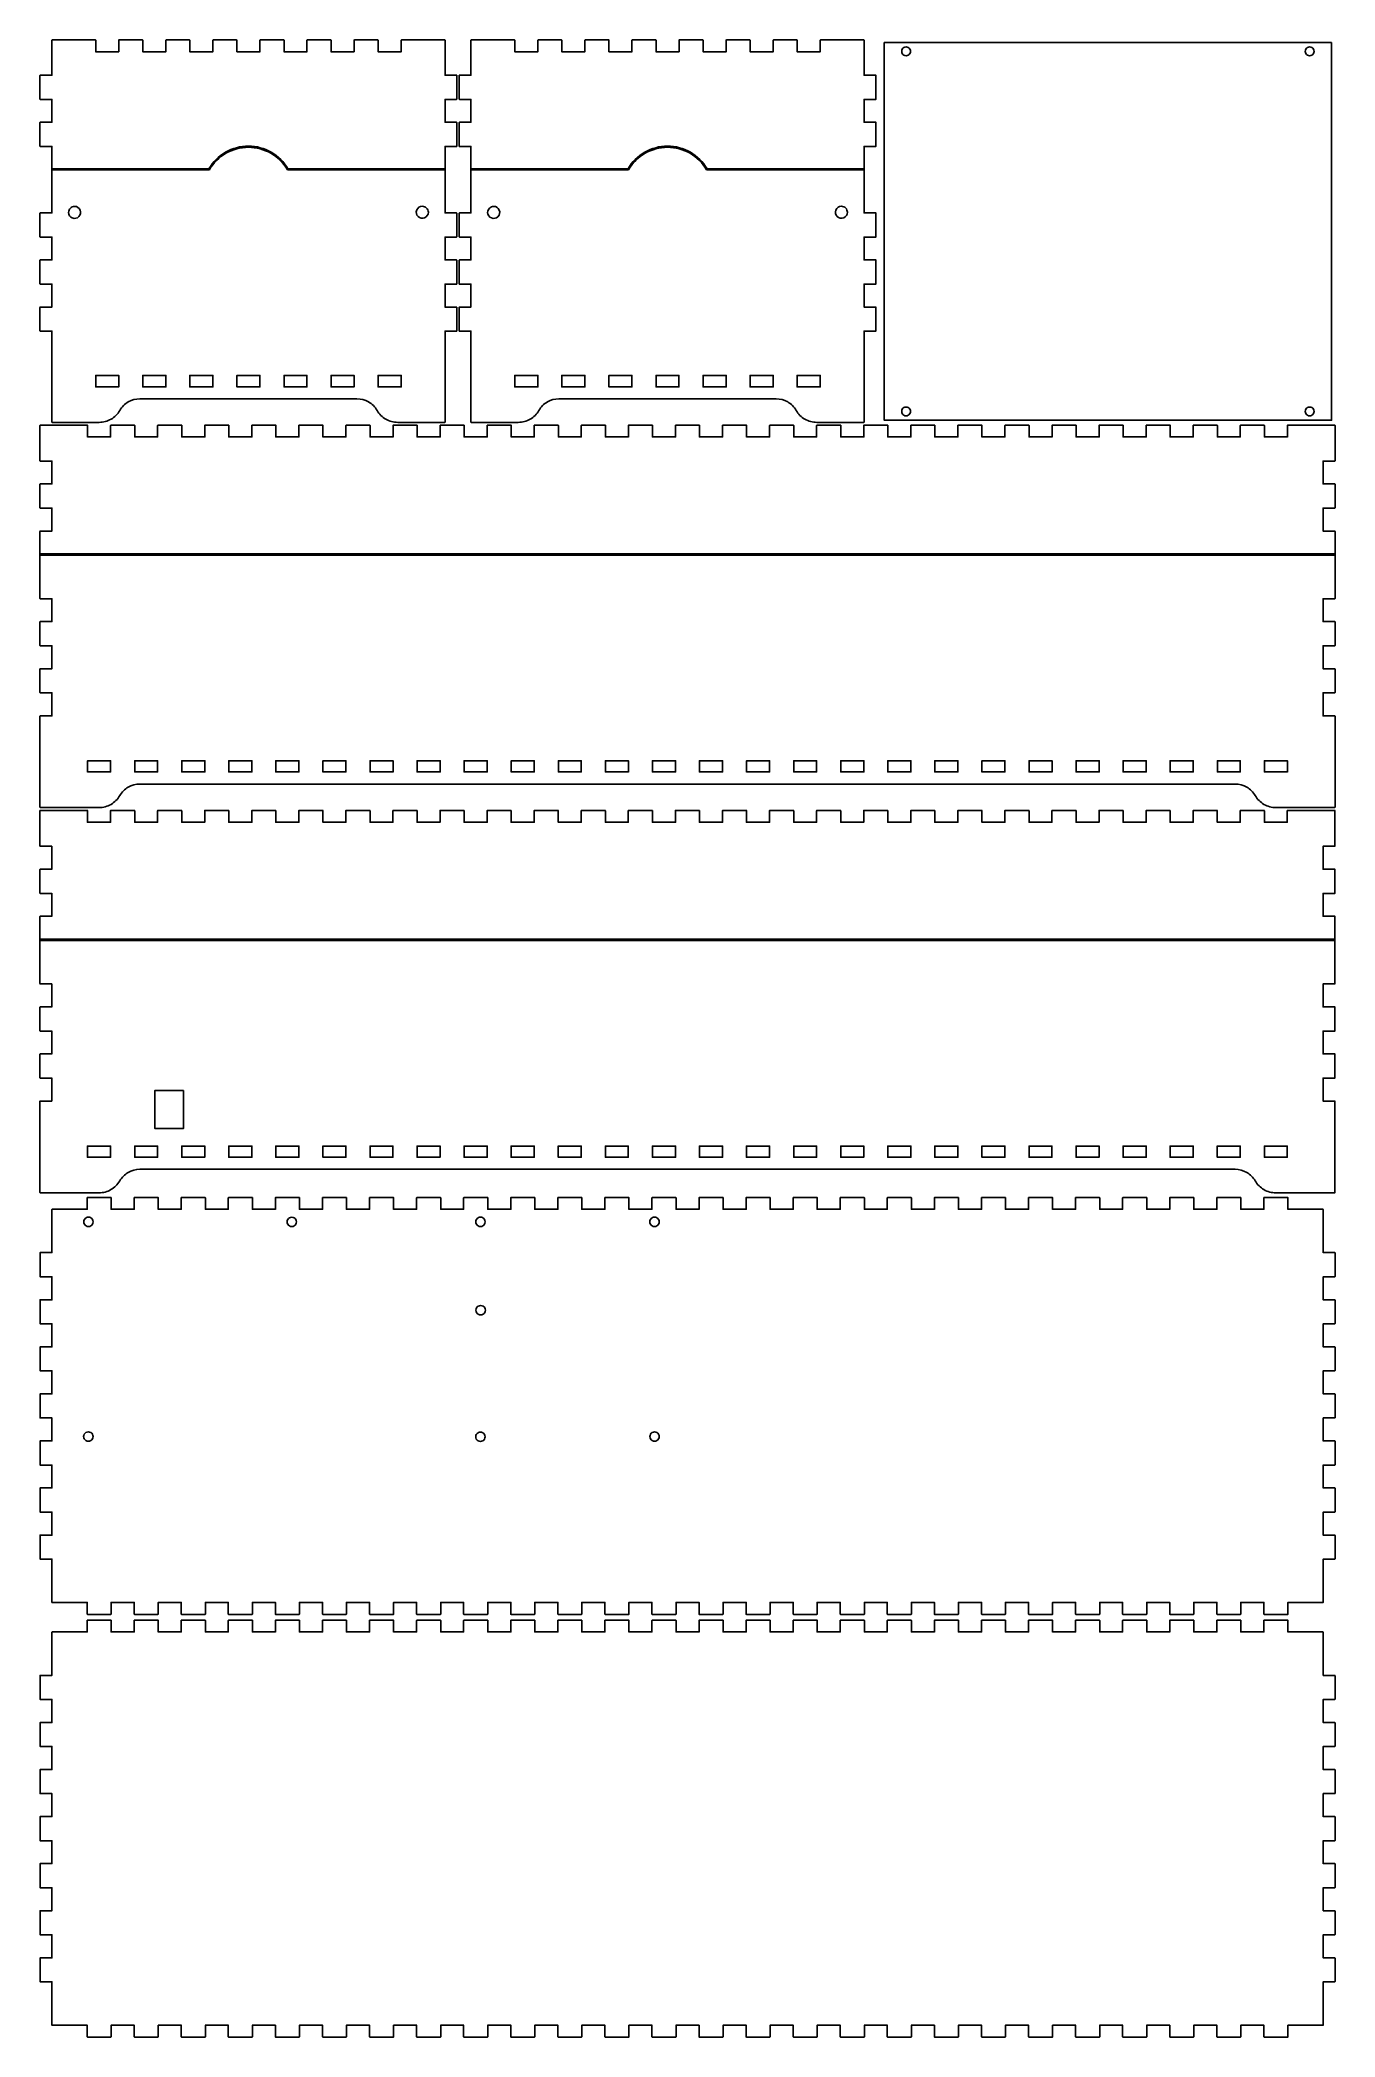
# Model space of a CAD drawing. Extents: x 0 to 440, y 0 to 679.
import ezdxf

# ---------------------------------------------------------------- set-up
doc = ezdxf.new("R2010")
doc.units = 0
doc.layers.add('Enclosure', color=7, linetype='CONTINUOUS')
doc.layers.add('PSU', color=7, linetype='CONTINUOUS')

msp = doc.modelspace()

# ---------------------------------------------------------------- linework, layer by layer
at = {"layer": 'Enclosure', "color": 7}
for points in [[(18.966009, 679.00098), (4.216002, 679.00098)], [(34.966018, 679.00098), (26.966014, 679.00098)], [(50.966026, 679.00098), (42.966022, 679.00098)], [(66.966034, 679.00098), (58.96603, 679.00098)], [(82.966042, 679.00098), (74.966038, 679.00098)], [(98.96605, 679.00098), (90.966046, 679.00098)], [(114.966058, 679.00098), (106.966054, 679.00098)], [(137.716069, 679.00098), (122.966062, 679.00098)], [(161.424081, 679.00098), (146.674073, 679.00098)], [(177.424089, 679.00098), (169.424085, 679.00098)], [(193.424097, 679.00098), (185.424093, 679.00098)], [(209.424105, 679.00098), (201.424101, 679.00098)], [(225.424113, 679.00098), (217.424109, 679.00098)], [(241.424121, 679.00098), (233.424117, 679.00098)], [(257.424129, 679.00098), (249.424125, 679.00098)], [(280.17414, 679.00098), (265.424133, 679.00098)], [(4.116002, 678.90098), (4.116002, 674.900978), (4.116002, 667.000974), (0.216, 667.000974)], [(26.866013, 678.90098), (26.866013, 675.000978), (19.06601, 675.000978), (19.06601, 678.90098)], [(42.866021, 678.90098), (42.866021, 675.000978), (35.066018, 675.000978), (35.066018, 678.90098)], [(58.866029, 678.90098), (58.866029, 675.000978), (51.066026, 675.000978), (51.066026, 678.90098)], [(74.866037, 678.90098), (74.866037, 675.000978), (67.066034, 675.000978), (67.066034, 678.90098)], [(90.866045, 678.90098), (90.866045, 675.000978), (83.066042, 675.000978), (83.066042, 678.90098)], [(106.866054, 678.90098), (106.866054, 675.000978), (99.06605, 675.000978), (99.06605, 678.90098)], [(122.866062, 678.90098), (122.866062, 675.000978), (115.066058, 675.000978), (115.066058, 678.90098)], [(141.716071, 667.000974), (137.816069, 667.000974), (137.816069, 674.900978), (137.816069, 678.90098)], [(146.574073, 678.90098), (146.574073, 674.900978), (146.574073, 667.000974), (142.674071, 667.000974)], [(169.324085, 678.90098), (169.324085, 675.000978), (161.524081, 675.000978), (161.524081, 678.90098)], [(185.324093, 678.90098), (185.324093, 675.000978), (177.524089, 675.000978), (177.524089, 678.90098)], [(201.324101, 678.90098), (201.324101, 675.000978), (193.524097, 675.000978), (193.524097, 678.90098)], [(217.324109, 678.90098), (217.324109, 675.000978), (209.524105, 675.000978), (209.524105, 678.90098)], [(233.324117, 678.90098), (233.324117, 675.000978), (225.524113, 675.000978), (225.524113, 678.90098)], [(249.324125, 678.90098), (249.324125, 675.000978), (241.524121, 675.000978), (241.524121, 678.90098)], [(265.324133, 678.90098), (265.324133, 675.000978), (257.524129, 675.000978), (257.524129, 678.90098)], [(284.174142, 667.000974), (280.27414, 667.000974), (280.27414, 674.900978), (280.27414, 678.90098)], [(0.116, 666.900974), (0.116, 658.90097)], [(141.816071, 658.90097), (141.816071, 666.900974)], [(142.574071, 666.900974), (142.574071, 658.90097)], [(284.274142, 658.90097), (284.274142, 666.900974)], [(0.216, 658.80097), (4.116002, 658.80097), (4.116002, 651.000966), (0.216, 651.000966)], [(141.716071, 651.000966), (137.816069, 651.000966), (137.816069, 658.80097), (141.716071, 658.80097)], [(142.674071, 658.80097), (146.574073, 658.80097), (146.574073, 651.000966), (142.674071, 651.000966)], [(284.174142, 651.000966), (280.27414, 651.000966), (280.27414, 658.80097), (284.174142, 658.80097)], [(0.116, 650.900966), (0.116, 642.900962)], [(141.816071, 642.900962), (141.816071, 650.900966)], [(142.574071, 650.900966), (142.574071, 642.900962)], [(284.274142, 642.900962), (284.274142, 650.900966)], [(0.216, 642.800962), (4.116002, 642.800962), (4.116002, 634.900958)], [(137.816069, 634.900958), (137.816069, 642.800962), (141.716071, 642.800962)], [(142.674071, 642.800962), (146.574073, 642.800962), (146.574073, 634.900958)], [(280.27414, 634.900958), (280.27414, 642.800962), (284.174142, 642.800962)], [(4.115532, 635.100561), (4.115532, 620.200554), (0.21553, 620.200554)], [(57.615559, 635.200561), (4.215532, 635.200561)], [(4.216002, 634.800958), (57.616029, 634.800958)], [(137.715599, 635.200561), (84.315572, 635.200561)], [(84.316042, 634.800958), (137.716069, 634.800958)], [(141.715601, 620.200554), (137.815599, 620.200554), (137.815599, 635.100561)], [(146.574073, 635.100958), (146.574073, 620.200951), (142.674071, 620.200951)], [(200.0741, 635.200958), (146.674073, 635.200958)], [(146.674073, 634.800958), (200.0741, 634.800958)], [(280.17414, 635.200958), (226.774114, 635.200958)], [(226.774114, 634.800958), (280.17414, 634.800958)], [(284.174142, 620.200951), (280.27414, 620.200951), (280.27414, 635.100958)], [(0.11553, 620.100553), (0.11553, 612.100549)], [(141.815601, 612.100549), (141.815601, 620.100553)], [(142.574071, 620.10095), (142.574071, 612.100946)], [(284.274142, 612.100946), (284.274142, 620.10095)], [(0.21553, 612.000549), (4.115532, 612.000549), (4.115532, 604.200543), (0.21553, 604.200543)], [(141.715601, 604.200543), (137.815599, 604.200543), (137.815599, 612.000549), (141.715601, 612.000549)], [(142.674071, 612.000946), (146.574073, 612.000946), (146.574073, 604.200943), (142.674071, 604.200943)], [(284.174142, 604.200943), (280.27414, 604.200943), (280.27414, 612.000946), (284.174142, 612.000946)], [(0.11553, 604.100542), (0.11553, 596.100533)], [(141.815601, 596.100533), (141.815601, 604.100542)], [(142.574071, 604.100942), (142.574071, 596.100938)], [(284.274142, 596.100938), (284.274142, 604.100942)], [(0.21553, 596.000533), (4.115532, 596.000533), (4.115532, 588.200528), (0.21553, 588.200528)], [(141.715601, 588.200528), (137.815599, 588.200528), (137.815599, 596.000533), (141.715601, 596.000533)], [(142.674071, 596.000938), (146.574073, 596.000938), (146.574073, 588.200934), (142.674071, 588.200934)], [(284.174142, 588.200934), (280.27414, 588.200934), (280.27414, 596.000938), (284.174142, 596.000938)], [(0.11553, 588.100528), (0.11553, 580.100529)], [(141.815601, 580.100529), (141.815601, 588.100528)], [(142.574071, 588.100934), (142.574071, 580.10093)], [(284.274142, 580.10093), (284.274142, 588.100934)], [(0.21553, 580.000529), (4.115532, 580.000529), (4.115532, 565.100526), (4.115532, 549.100518)], [(137.815599, 549.100518), (137.815599, 565.100526), (137.815599, 580.000529), (141.715601, 580.000529)], [(142.674071, 580.00093), (146.574073, 580.00093), (146.574073, 565.100923), (146.574073, 549.100915)], [(280.27414, 549.100915), (280.27414, 565.100923), (280.27414, 580.00093), (284.174142, 580.00093)], [(34.071547, 557.000522), (107.859584, 557.000522)], [(176.530088, 557.000919), (250.318125, 557.000919)], [(0.112, 547.952914), (0.112, 543.952912), (0.112, 535.952908)], [(16.212008, 548.052914), (4.212002, 548.052914), (0.212, 548.052914)], [(4.215532, 549.000518), (20.21554, 549.000518)], [(24.112012, 547.952914), (24.112012, 544.052912), (16.312008, 544.052912), (16.312008, 547.952914)], [(32.212016, 548.052914), (24.212012, 548.052914)], [(40.11202, 547.952914), (40.11202, 544.052912), (32.312016, 544.052912), (32.312016, 547.952914)], [(48.212024, 548.052914), (40.21202, 548.052914)], [(56.112028, 547.952914), (56.112028, 544.052912), (48.312024, 544.052912), (48.312024, 547.952914)], [(64.212032, 548.052914), (56.212028, 548.052914)], [(72.112036, 547.952914), (72.112036, 544.052912), (64.312032, 544.052912), (64.312032, 547.952914)], [(80.21204, 548.052914), (72.212036, 548.052914)], [(88.112044, 547.952914), (88.112044, 544.052912), (80.31204, 544.052912), (80.31204, 547.952914)], [(96.212048, 548.052914), (88.212044, 548.052914)], [(104.112052, 547.952914), (104.112052, 544.052912), (96.312048, 544.052912), (96.312048, 547.952914)], [(112.212056, 548.052914), (104.212052, 548.052914)], [(120.11206, 547.952914), (120.11206, 544.052912), (112.312056, 544.052912), (112.312056, 547.952914)], [(128.212064, 548.052914), (120.21206, 548.052914)], [(121.715591, 549.000518), (137.715599, 549.000518)], [(136.112068, 547.952914), (136.112068, 544.052912), (128.312064, 544.052912), (128.312064, 547.952914)], [(144.212072, 548.052914), (136.212068, 548.052914)], [(152.112076, 547.952914), (152.112076, 544.052912), (144.312072, 544.052912), (144.312072, 547.952914)], [(146.674073, 549.000915), (162.674081, 549.000915)], [(160.21208, 548.052914), (152.212076, 548.052914)], [(168.112084, 547.952914), (168.112084, 544.052912), (160.31208, 544.052912), (160.31208, 547.952914)], [(176.212088, 548.052914), (168.212084, 548.052914)], [(184.112092, 547.952914), (184.112092, 544.052912), (176.312088, 544.052912), (176.312088, 547.952914)], [(192.212096, 548.052914), (184.212092, 548.052914)], [(200.1121, 547.952914), (200.1121, 544.052912), (192.312096, 544.052912), (192.312096, 547.952914)], [(208.212104, 548.052914), (200.2121, 548.052914)], [(216.112108, 547.952914), (216.112108, 544.052912), (208.312104, 544.052912), (208.312104, 547.952914)], [(224.212112, 548.052914), (216.212108, 548.052914)], [(232.112116, 547.952914), (232.112116, 544.052912), (224.312112, 544.052912), (224.312112, 547.952914)], [(240.21212, 548.052914), (232.212116, 548.052914)], [(248.112124, 547.952914), (248.112124, 544.052912), (240.31212, 544.052912), (240.31212, 547.952914)], [(256.212128, 548.052914), (248.212124, 548.052914)], [(264.112132, 547.952914), (264.112132, 544.052912), (256.312128, 544.052912), (256.312128, 547.952914)], [(264.174132, 549.000915), (280.17414, 549.000915)], [(272.212136, 548.052914), (264.212132, 548.052914)], [(280.11214, 547.952914), (280.11214, 544.052912), (272.312136, 544.052912), (272.312136, 547.952914)], [(288.212144, 548.052914), (280.21214, 548.052914)], [(296.112148, 547.952914), (296.112148, 544.052912), (288.312144, 544.052912), (288.312144, 547.952914)], [(304.212152, 548.052914), (296.212148, 548.052914)], [(312.112156, 547.952914), (312.112156, 544.052912), (304.312152, 544.052912), (304.312152, 547.952914)], [(320.21216, 548.052914), (312.212156, 548.052914)], [(328.112164, 547.952914), (328.112164, 544.052912), (320.31216, 544.052912), (320.31216, 547.952914)], [(336.212168, 548.052914), (328.212164, 548.052914)], [(344.112172, 547.952914), (344.112172, 544.052912), (336.312168, 544.052912), (336.312168, 547.952914)], [(352.212176, 548.052914), (344.212172, 548.052914)], [(360.11218, 547.952914), (360.11218, 544.052912), (352.312176, 544.052912), (352.312176, 547.952914)], [(368.212184, 548.052914), (360.21218, 548.052914)], [(376.112188, 547.952914), (376.112188, 544.052912), (368.312184, 544.052912), (368.312184, 547.952914)], [(384.212192, 548.052914), (376.212188, 548.052914)], [(392.112196, 547.952914), (392.112196, 544.052912), (384.312192, 544.052912), (384.312192, 547.952914)], [(400.2122, 548.052914), (392.212196, 548.052914)], [(408.112204, 547.952914), (408.112204, 544.052912), (400.3122, 544.052912), (400.3122, 547.952914)], [(416.212208, 548.052914), (408.212204, 548.052914)], [(424.112212, 547.952914), (424.112212, 544.052912), (416.312208, 544.052912), (416.312208, 547.952914)], [(436.212218, 548.052914), (424.212212, 548.052914)], [(440.21222, 548.052914), (436.212218, 548.052914)], [(440.31222, 535.952908), (440.31222, 543.952912), (440.31222, 547.952914)], [(0.212, 535.852908), (4.112002, 535.852908), (4.112002, 528.052904), (0.212, 528.052904)], [(440.21222, 528.052904), (436.312218, 528.052904), (436.312218, 535.852908), (440.21222, 535.852908)], [(0.112, 527.952904), (0.112, 519.9529)], [(440.31222, 519.9529), (440.31222, 527.952904)], [(0.212, 519.8529), (4.112002, 519.8529), (4.112002, 512.052896), (0.212, 512.052896)], [(440.21222, 512.052896), (436.312218, 512.052896), (436.312218, 519.8529), (440.21222, 519.8529)], [(0.112, 511.952896), (0.112, 503.952892)], [(440.31222, 503.952892), (440.31222, 511.952896)], [(0.112, 504.152892), (0.112, 489.152885)], [(440.21222, 504.252892), (436.212218, 504.252892), (4.212002, 504.252892), (0.212, 504.252892)], [(0.212, 503.852892), (4.212002, 503.852892), (436.212218, 503.852892), (440.21222, 503.852892)], [(440.31222, 489.152885), (440.31222, 504.152892)], [(0.212, 489.052885), (4.112002, 489.052885), (4.112002, 481.252881), (0.212, 481.252881)], [(440.21222, 481.252881), (436.312218, 481.252881), (436.312218, 489.052885), (440.21222, 489.052885)], [(0.112, 481.152881), (0.112, 473.152877)], [(440.31222, 473.152877), (440.31222, 481.152881)], [(0.212, 473.052877), (4.112002, 473.052877), (4.112002, 465.252873), (0.212, 465.252873)], [(440.21222, 465.252873), (436.312218, 465.252873), (436.312218, 473.052877), (440.21222, 473.052877)], [(0.112, 465.152873), (0.112, 457.152869)], [(440.31222, 457.152869), (440.31222, 465.152873)], [(0.212, 457.052869), (4.112002, 457.052869), (4.112002, 449.252865), (0.212, 449.252865)], [(440.21222, 449.252865), (436.312218, 449.252865), (436.312218, 457.052869), (440.21222, 457.052869)], [(0.112, 449.152865), (0.112, 434.152857), (0.112, 418.152849)], [(440.31222, 418.152849), (440.31222, 434.152857), (440.31222, 449.152865)], [(34.068017, 426.052853), (406.356203, 426.052853)], [(0.1, 416.992849), (0.1, 412.992847), (0.1, 404.992843)], [(16.200008, 417.092849), (4.200002, 417.092849), (0.2, 417.092849)], [(0.212, 418.052849), (4.212002, 418.052849)], [(4.212002, 418.052849), (20.21201, 418.052849)], [(24.100012, 416.992849), (24.100012, 413.092847), (16.300008, 413.092847), (16.300008, 416.992849)], [(32.200016, 417.092849), (24.200012, 417.092849)], [(40.10002, 416.992849), (40.10002, 413.092847), (32.300016, 413.092847), (32.300016, 416.992849)], [(48.200024, 417.092849), (40.20002, 417.092849)], [(56.100028, 416.992849), (56.100028, 413.092847), (48.300024, 413.092847), (48.300024, 416.992849)], [(64.200032, 417.092849), (56.200028, 417.092849)], [(72.100036, 416.992849), (72.100036, 413.092847), (64.300032, 413.092847), (64.300032, 416.992849)], [(80.20004, 417.092849), (72.200036, 417.092849)], [(88.100044, 416.992849), (88.100044, 413.092847), (80.30004, 413.092847), (80.30004, 416.992849)], [(96.200048, 417.092849), (88.200044, 417.092849)], [(104.100052, 416.992849), (104.100052, 413.092847), (96.300048, 413.092847), (96.300048, 416.992849)], [(112.200056, 417.092849), (104.200052, 417.092849)], [(120.10006, 416.992849), (120.10006, 413.092847), (112.300056, 413.092847), (112.300056, 416.992849)], [(128.200064, 417.092849), (120.20006, 417.092849)], [(136.100068, 416.992849), (136.100068, 413.092847), (128.300064, 413.092847), (128.300064, 416.992849)], [(144.200072, 417.092849), (136.200068, 417.092849)], [(152.100076, 416.992849), (152.100076, 413.092847), (144.300072, 413.092847), (144.300072, 416.992849)], [(160.20008, 417.092849), (152.200076, 417.092849)], [(168.100084, 416.992849), (168.100084, 413.092847), (160.30008, 413.092847), (160.30008, 416.992849)], [(176.200088, 417.092849), (168.200084, 417.092849)], [(184.100092, 416.992849), (184.100092, 413.092847), (176.300088, 413.092847), (176.300088, 416.992849)], [(192.200096, 417.092849), (184.200092, 417.092849)], [(200.1001, 416.992849), (200.1001, 413.092847), (192.300096, 413.092847), (192.300096, 416.992849)], [(208.200104, 417.092849), (200.2001, 417.092849)], [(216.100108, 416.992849), (216.100108, 413.092847), (208.300104, 413.092847), (208.300104, 416.992849)], [(224.200112, 417.092849), (216.200108, 417.092849)], [(232.100116, 416.992849), (232.100116, 413.092847), (224.300112, 413.092847), (224.300112, 416.992849)], [(240.20012, 417.092849), (232.200116, 417.092849)], [(248.100124, 416.992849), (248.100124, 413.092847), (240.30012, 413.092847), (240.30012, 416.992849)], [(256.200128, 417.092849), (248.200124, 417.092849)], [(264.100132, 416.992849), (264.100132, 413.092847), (256.300128, 413.092847), (256.300128, 416.992849)], [(272.200136, 417.092849), (264.200132, 417.092849)], [(280.10014, 416.992849), (280.10014, 413.092847), (272.300136, 413.092847), (272.300136, 416.992849)], [(288.200144, 417.092849), (280.20014, 417.092849)], [(296.100148, 416.992849), (296.100148, 413.092847), (288.300144, 413.092847), (288.300144, 416.992849)], [(304.200152, 417.092849), (296.200148, 417.092849)], [(312.100156, 416.992849), (312.100156, 413.092847), (304.300152, 413.092847), (304.300152, 416.992849)], [(320.20016, 417.092849), (312.200156, 417.092849)], [(328.100164, 416.992849), (328.100164, 413.092847), (320.30016, 413.092847), (320.30016, 416.992849)], [(336.200168, 417.092849), (328.200164, 417.092849)], [(344.100172, 416.992849), (344.100172, 413.092847), (336.300168, 413.092847), (336.300168, 416.992849)], [(352.200176, 417.092849), (344.200172, 417.092849)], [(360.10018, 416.992849), (360.10018, 413.092847), (352.300176, 413.092847), (352.300176, 416.992849)], [(368.200184, 417.092849), (360.20018, 417.092849)], [(376.100188, 416.992849), (376.100188, 413.092847), (368.300184, 413.092847), (368.300184, 416.992849)], [(384.200192, 417.092849), (376.200188, 417.092849)], [(392.100196, 416.992849), (392.100196, 413.092847), (384.300192, 413.092847), (384.300192, 416.992849)], [(400.2002, 417.092849), (392.200196, 417.092849)], [(408.100204, 416.992849), (408.100204, 413.092847), (400.3002, 413.092847), (400.3002, 416.992849)], [(416.200208, 417.092849), (408.200204, 417.092849)], [(424.100212, 416.992849), (424.100212, 413.092847), (416.300208, 413.092847), (416.300208, 416.992849)], [(420.21221, 418.052849), (436.212218, 418.052849), (440.21222, 418.052849)], [(436.200218, 417.092849), (424.200212, 417.092849)], [(440.20022, 417.092849), (436.200218, 417.092849)], [(440.30022, 404.992843), (440.30022, 412.992847), (440.30022, 416.992849)], [(0.2, 404.892843), (4.100002, 404.892843), (4.100002, 397.092839), (0.2, 397.092839)], [(440.20022, 397.092839), (436.300218, 397.092839), (436.300218, 404.892843), (440.20022, 404.892843)], [(0.1, 396.992839), (0.1, 388.992835)], [(440.30022, 388.992835), (440.30022, 396.992839)], [(0.2, 388.892835), (4.100002, 388.892835), (4.100002, 381.092831), (0.2, 381.092831)], [(440.20022, 381.092831), (436.300218, 381.092831), (436.300218, 388.892835), (440.20022, 388.892835)], [(0.1, 380.992831), (0.1, 372.992827)], [(440.30022, 372.992827), (440.30022, 380.992831)], [(0.1, 373.192827), (0.1, 358.192819)], [(440.20022, 373.292827), (436.200218, 373.292827), (4.200002, 373.292827), (0.2, 373.292827)], [(0.2, 372.892827), (4.200002, 372.892827), (436.200218, 372.892827), (440.20022, 372.892827)], [(440.30022, 358.192819), (440.30022, 373.192827)], [(0.2, 358.092819), (4.100002, 358.092819), (4.100002, 350.292815), (0.2, 350.292815)], [(440.20022, 350.292815), (436.300218, 350.292815), (436.300218, 358.092819), (440.20022, 358.092819)], [(0.1, 350.192815), (0.1, 342.192811)], [(440.30022, 342.192811), (440.30022, 350.192815)], [(0.2, 342.092811), (4.100002, 342.092811), (4.100002, 334.292807), (0.2, 334.292807)], [(440.20022, 334.292807), (436.300218, 334.292807), (436.300218, 342.092811), (440.20022, 342.092811)], [(0.1, 334.192807), (0.1, 326.192803)], [(440.30022, 326.192803), (440.30022, 334.192807)], [(0.2, 326.092803), (4.100002, 326.092803), (4.100002, 318.292799), (0.2, 318.292799)], [(440.20022, 318.292799), (436.300218, 318.292799), (436.300218, 326.092803), (440.20022, 326.092803)], [(0.1, 318.192799), (0.1, 303.192792), (0.1, 287.192784)], [(440.30022, 287.192784), (440.30022, 303.192792), (440.30022, 318.192799)], [(34.056017, 295.092788), (406.344203, 295.092788)], [(0.2, 287.092784), (4.200002, 287.092784)], [(4.200002, 287.092784), (20.20001, 287.092784)], [(16.123008, 285.399783), (16.123008, 281.499781), (4.223002, 281.499781)], [(24.223012, 285.499783), (16.223008, 285.499783)], [(32.123016, 285.399783), (32.123016, 281.499781), (24.323012, 281.499781), (24.323012, 285.399783)], [(40.22302, 285.499783), (32.223016, 285.499783)], [(48.123024, 285.399783), (48.123024, 281.499781), (40.32302, 281.499781), (40.32302, 285.399783)], [(56.223028, 285.499783), (48.223024, 285.499783)], [(64.123032, 285.399783), (64.123032, 281.499781), (56.323028, 281.499781), (56.323028, 285.399783)], [(72.223036, 285.499783), (64.223032, 285.499783)], [(80.12304, 285.399783), (80.12304, 281.499781), (72.323036, 281.499781), (72.323036, 285.399783)], [(88.223044, 285.499783), (80.22304, 285.499783)], [(96.123048, 285.399783), (96.123048, 281.499781), (88.323044, 281.499781), (88.323044, 285.399783)], [(104.223052, 285.499783), (96.223048, 285.499783)], [(112.123056, 285.399783), (112.123056, 281.499781), (104.323052, 281.499781), (104.323052, 285.399783)], [(120.22306, 285.499783), (112.223056, 285.499783)], [(128.123064, 285.399783), (128.123064, 281.499781), (120.32306, 281.499781), (120.32306, 285.399783)], [(136.223068, 285.499783), (128.223064, 285.499783)], [(144.123072, 285.399783), (144.123072, 281.499781), (136.323068, 281.499781), (136.323068, 285.399783)], [(152.223076, 285.499783), (144.223072, 285.499783)], [(160.12308, 285.399783), (160.12308, 281.499781), (152.323076, 281.499781), (152.323076, 285.399783)], [(168.223084, 285.499783), (160.22308, 285.499783)], [(176.123088, 285.399783), (176.123088, 281.499781), (168.323084, 281.499781), (168.323084, 285.399783)], [(184.223092, 285.499783), (176.223088, 285.499783)], [(192.123096, 285.399783), (192.123096, 281.499781), (184.323092, 281.499781), (184.323092, 285.399783)], [(200.2231, 285.499783), (192.223096, 285.499783)], [(208.123104, 285.399783), (208.123104, 281.499781), (200.3231, 281.499781), (200.3231, 285.399783)], [(216.223108, 285.499783), (208.223104, 285.499783)], [(224.123112, 285.399783), (224.123112, 281.499781), (216.323108, 281.499781), (216.323108, 285.399783)], [(232.223116, 285.499783), (224.223112, 285.499783)], [(240.12312, 285.399783), (240.12312, 281.499781), (232.323116, 281.499781), (232.323116, 285.399783)], [(248.223124, 285.499783), (240.22312, 285.499783)], [(256.123128, 285.399783), (256.123128, 281.499781), (248.323124, 281.499781), (248.323124, 285.399783)], [(264.223132, 285.499783), (256.223128, 285.499783)], [(272.123136, 285.399783), (272.123136, 281.499781), (264.323132, 281.499781), (264.323132, 285.399783)], [(280.22314, 285.499783), (272.223136, 285.499783)], [(288.123144, 285.399783), (288.123144, 281.499781), (280.32314, 281.499781), (280.32314, 285.399783)], [(296.223148, 285.499783), (288.223144, 285.499783)], [(304.123152, 285.399783), (304.123152, 281.499781), (296.323148, 281.499781), (296.323148, 285.399783)], [(312.223156, 285.499783), (304.223152, 285.499783)], [(320.12316, 285.399783), (320.12316, 281.499781), (312.323156, 281.499781), (312.323156, 285.399783)], [(328.223164, 285.499783), (320.22316, 285.499783)], [(336.123168, 285.399783), (336.123168, 281.499781), (328.323164, 281.499781), (328.323164, 285.399783)], [(344.223172, 285.499783), (336.223168, 285.499783)], [(352.123176, 285.399783), (352.123176, 281.499781), (344.323172, 281.499781), (344.323172, 285.399783)], [(360.22318, 285.499783), (352.223176, 285.499783)], [(368.123184, 285.399783), (368.123184, 281.499781), (360.32318, 281.499781), (360.32318, 285.399783)], [(376.223188, 285.499783), (368.223184, 285.499783)], [(384.123192, 285.399783), (384.123192, 281.499781), (376.323188, 281.499781), (376.323188, 285.399783)], [(392.223196, 285.499783), (384.223192, 285.499783)], [(400.1232, 285.399783), (400.1232, 281.499781), (392.323196, 281.499781), (392.323196, 285.399783)], [(408.223204, 285.499783), (400.2232, 285.499783)], [(416.123208, 285.399783), (416.123208, 281.499781), (408.323204, 281.499781), (408.323204, 285.399783)], [(424.223212, 285.499783), (416.223208, 285.499783)], [(420.20021, 287.092784), (436.200218, 287.092784), (440.20022, 287.092784)], [(436.223218, 281.499781), (424.323212, 281.499781), (424.323212, 285.399783)], [(4.123002, 281.399781), (4.123002, 266.749774), (0.223, 266.749774)], [(440.22322, 266.749774), (436.323218, 266.749774), (436.323218, 281.399781)], [(0.123, 266.649774), (0.123, 258.649769)], [(440.32322, 258.649769), (440.32322, 266.649774)], [(0.223, 258.549769), (4.123002, 258.549769), (4.123002, 250.749766), (0.223, 250.749766)], [(440.22322, 250.749766), (436.323218, 250.749766), (436.323218, 258.549769), (440.22322, 258.549769)], [(0.123, 250.649765), (0.123, 242.649761)], [(440.32322, 242.649761), (440.32322, 250.649765)], [(0.223, 242.549761), (4.123002, 242.549761), (4.123002, 234.749758), (0.223, 234.749758)], [(440.22322, 234.749758), (436.323218, 234.749758), (436.323218, 242.549761), (440.22322, 242.549761)], [(0.123, 234.649757), (0.123, 226.649753)], [(440.32322, 226.649753), (440.32322, 234.649757)], [(0.223, 226.549753), (4.123002, 226.549753), (4.123002, 218.74975), (0.223, 218.74975)], [(440.22322, 218.74975), (436.323218, 218.74975), (436.323218, 226.549753), (440.22322, 226.549753)], [(0.123, 218.649749), (0.123, 210.649745)], [(440.32322, 210.649745), (440.32322, 218.649749)], [(0.223, 210.549745), (4.123002, 210.549745), (4.123002, 202.749742), (0.223, 202.749742)], [(440.22322, 202.749742), (436.323218, 202.749742), (436.323218, 210.549745), (440.22322, 210.549745)], [(0.123, 202.649741), (0.123, 194.649737)], [(440.32322, 194.649737), (440.32322, 202.649741)], [(0.223, 194.549737), (4.123002, 194.549737), (4.123002, 186.749733), (0.223, 186.749733)], [(440.22322, 186.749733), (436.323218, 186.749733), (436.323218, 194.549737), (440.22322, 194.549737)], [(0.123, 186.649733), (0.123, 178.649729)], [(440.32322, 178.649729), (440.32322, 186.649733)], [(0.223, 178.549729), (4.123002, 178.549729), (4.123002, 170.749725), (0.223, 170.749725)], [(440.22322, 170.749725), (436.323218, 170.749725), (436.323218, 178.549729), (440.22322, 178.549729)], [(0.123, 170.649725), (0.123, 162.649721)], [(440.32322, 162.649721), (440.32322, 170.649725)], [(0.223, 162.549721), (4.123002, 162.549721), (4.123002, 147.899714)], [(436.323218, 147.899714), (436.323218, 162.549721), (440.22322, 162.549721)], [(4.223002, 147.799714), (16.123008, 147.799714), (16.123008, 143.899712)], [(16.223008, 143.799712), (24.223012, 143.799712)], [(24.323012, 143.899712), (24.323012, 147.799714), (32.123016, 147.799714), (32.123016, 143.899712)], [(32.223016, 143.799712), (40.22302, 143.799712)], [(40.32302, 143.899712), (40.32302, 147.799714), (48.123024, 147.799714), (48.123024, 143.899712)], [(48.223024, 143.799712), (56.223028, 143.799712)], [(56.323028, 143.899712), (56.323028, 147.799714), (64.123032, 147.799714), (64.123032, 143.899712)], [(64.223032, 143.799712), (72.223036, 143.799712)], [(72.323036, 143.899712), (72.323036, 147.799714), (80.12304, 147.799714), (80.12304, 143.899712)], [(80.22304, 143.799712), (88.223044, 143.799712)], [(88.323044, 143.899712), (88.323044, 147.799714), (96.123048, 147.799714), (96.123048, 143.899712)], [(96.223048, 143.799712), (104.223052, 143.799712)], [(104.323052, 143.899712), (104.323052, 147.799714), (112.123056, 147.799714), (112.123056, 143.899712)], [(112.223056, 143.799712), (120.22306, 143.799712)], [(120.32306, 143.899712), (120.32306, 147.799714), (128.123064, 147.799714), (128.123064, 143.899712)], [(128.223064, 143.799712), (136.223068, 143.799712)], [(136.323068, 143.899712), (136.323068, 147.799714), (144.123072, 147.799714), (144.123072, 143.899712)], [(144.223072, 143.799712), (152.223076, 143.799712)], [(152.323076, 143.899712), (152.323076, 147.799714), (160.12308, 147.799714), (160.12308, 143.899712)], [(160.22308, 143.799712), (168.223084, 143.799712)], [(168.323084, 143.899712), (168.323084, 147.799714), (176.123088, 147.799714), (176.123088, 143.899712)], [(176.223088, 143.799712), (184.223092, 143.799712)], [(184.323092, 143.899712), (184.323092, 147.799714), (192.123096, 147.799714), (192.123096, 143.899712)], [(192.223096, 143.799712), (200.2231, 143.799712)], [(200.3231, 143.899712), (200.3231, 147.799714), (208.123104, 147.799714), (208.123104, 143.899712)], [(208.223104, 143.799712), (216.223108, 143.799712)], [(216.323108, 143.899712), (216.323108, 147.799714), (224.123112, 147.799714), (224.123112, 143.899712)], [(224.223112, 143.799712), (232.223116, 143.799712)], [(232.323116, 143.899712), (232.323116, 147.799714), (240.12312, 147.799714), (240.12312, 143.899712)], [(240.22312, 143.799712), (248.223124, 143.799712)], [(248.323124, 143.899712), (248.323124, 147.799714), (256.123128, 147.799714), (256.123128, 143.899712)], [(256.223128, 143.799712), (264.223132, 143.799712)], [(264.323132, 143.899712), (264.323132, 147.799714), (272.123136, 147.799714), (272.123136, 143.899712)], [(272.223136, 143.799712), (280.22314, 143.799712)], [(280.32314, 143.899712), (280.32314, 147.799714), (288.123144, 147.799714), (288.123144, 143.899712)], [(288.223144, 143.799712), (296.223148, 143.799712)], [(296.323148, 143.899712), (296.323148, 147.799714), (304.123152, 147.799714), (304.123152, 143.899712)], [(304.223152, 143.799712), (312.223156, 143.799712)], [(312.323156, 143.899712), (312.323156, 147.799714), (320.12316, 147.799714), (320.12316, 143.899712)], [(320.22316, 143.799712), (328.223164, 143.799712)], [(328.323164, 143.899712), (328.323164, 147.799714), (336.123168, 147.799714), (336.123168, 143.899712)], [(336.223168, 143.799712), (344.223172, 143.799712)], [(344.323172, 143.899712), (344.323172, 147.799714), (352.123176, 147.799714), (352.123176, 143.899712)], [(352.223176, 143.799712), (360.22318, 143.799712)], [(360.32318, 143.899712), (360.32318, 147.799714), (368.123184, 147.799714), (368.123184, 143.899712)], [(368.223184, 143.799712), (376.223188, 143.799712)], [(376.323188, 143.899712), (376.323188, 147.799714), (384.123192, 147.799714), (384.123192, 143.899712)], [(384.223192, 143.799712), (392.223196, 143.799712)], [(392.323196, 143.899712), (392.323196, 147.799714), (400.1232, 147.799714), (400.1232, 143.899712)], [(400.2232, 143.799712), (408.223204, 143.799712)], [(408.323204, 143.899712), (408.323204, 147.799714), (416.123208, 147.799714), (416.123208, 143.899712)], [(416.223208, 143.799712), (424.223212, 143.799712)], [(424.323212, 143.899712), (424.323212, 147.799714), (436.223218, 147.799714)], [(4.123002, 137.699709), (4.123002, 123.049702), (0.223, 123.049702)], [(16.123008, 141.699711), (16.123008, 137.799709), (4.223002, 137.799709)], [(24.223012, 141.799711), (16.223008, 141.799711)], [(32.123016, 141.699711), (32.123016, 137.799709), (24.323012, 137.799709), (24.323012, 141.699711)], [(40.22302, 141.799711), (32.223016, 141.799711)], [(48.123024, 141.699711), (48.123024, 137.799709), (40.32302, 137.799709), (40.32302, 141.699711)], [(56.223028, 141.799711), (48.223024, 141.799711)], [(64.123032, 141.699711), (64.123032, 137.799709), (56.323028, 137.799709), (56.323028, 141.699711)], [(72.223036, 141.799711), (64.223032, 141.799711)], [(80.12304, 141.699711), (80.12304, 137.799709), (72.323036, 137.799709), (72.323036, 141.699711)], [(88.223044, 141.799711), (80.22304, 141.799711)], [(96.123048, 141.699711), (96.123048, 137.799709), (88.323044, 137.799709), (88.323044, 141.699711)], [(104.223052, 141.799711), (96.223048, 141.799711)], [(112.123056, 141.699711), (112.123056, 137.799709), (104.323052, 137.799709), (104.323052, 141.699711)], [(120.22306, 141.799711), (112.223056, 141.799711)], [(128.123064, 141.699711), (128.123064, 137.799709), (120.32306, 137.799709), (120.32306, 141.699711)], [(136.223068, 141.799711), (128.223064, 141.799711)], [(144.123072, 141.699711), (144.123072, 137.799709), (136.323068, 137.799709), (136.323068, 141.699711)], [(152.223076, 141.799711), (144.223072, 141.799711)], [(160.12308, 141.699711), (160.12308, 137.799709), (152.323076, 137.799709), (152.323076, 141.699711)], [(168.223084, 141.799711), (160.22308, 141.799711)], [(176.123088, 141.699711), (176.123088, 137.799709), (168.323084, 137.799709), (168.323084, 141.699711)], [(184.223092, 141.799711), (176.223088, 141.799711)], [(192.123096, 141.699711), (192.123096, 137.799709), (184.323092, 137.799709), (184.323092, 141.699711)], [(200.2231, 141.799711), (192.223096, 141.799711)], [(208.123104, 141.699711), (208.123104, 137.799709), (200.3231, 137.799709), (200.3231, 141.699711)], [(216.223108, 141.799711), (208.223104, 141.799711)], [(224.123112, 141.699711), (224.123112, 137.799709), (216.323108, 137.799709), (216.323108, 141.699711)], [(232.223116, 141.799711), (224.223112, 141.799711)], [(240.12312, 141.699711), (240.12312, 137.799709), (232.323116, 137.799709), (232.323116, 141.699711)], [(248.223124, 141.799711), (240.22312, 141.799711)], [(256.123128, 141.699711), (256.123128, 137.799709), (248.323124, 137.799709), (248.323124, 141.699711)], [(264.223132, 141.799711), (256.223128, 141.799711)], [(272.123136, 141.699711), (272.123136, 137.799709), (264.323132, 137.799709), (264.323132, 141.699711)], [(280.22314, 141.799711), (272.223136, 141.799711)], [(288.123144, 141.699711), (288.123144, 137.799709), (280.32314, 137.799709), (280.32314, 141.699711)], [(296.223148, 141.799711), (288.223144, 141.799711)], [(304.123152, 141.699711), (304.123152, 137.799709), (296.323148, 137.799709), (296.323148, 141.699711)], [(312.223156, 141.799711), (304.223152, 141.799711)], [(320.12316, 141.699711), (320.12316, 137.799709), (312.323156, 137.799709), (312.323156, 141.699711)], [(328.223164, 141.799711), (320.22316, 141.799711)], [(336.123168, 141.699711), (336.123168, 137.799709), (328.323164, 137.799709), (328.323164, 141.699711)], [(344.223172, 141.799711), (336.223168, 141.799711)], [(352.123176, 141.699711), (352.123176, 137.799709), (344.323172, 137.799709), (344.323172, 141.699711)], [(360.22318, 141.799711), (352.223176, 141.799711)], [(368.123184, 141.699711), (368.123184, 137.799709), (360.32318, 137.799709), (360.32318, 141.699711)], [(376.223188, 141.799711), (368.223184, 141.799711)], [(384.123192, 141.699711), (384.123192, 137.799709), (376.323188, 137.799709), (376.323188, 141.699711)], [(392.223196, 141.799711), (384.223192, 141.799711)], [(400.1232, 141.699711), (400.1232, 137.799709), (392.323196, 137.799709), (392.323196, 141.699711)], [(408.223204, 141.799711), (400.2232, 141.799711)], [(416.123208, 141.699711), (416.123208, 137.799709), (408.323204, 137.799709), (408.323204, 141.699711)], [(424.223212, 141.799711), (416.223208, 141.799711)], [(436.223218, 137.799709), (424.323212, 137.799709), (424.323212, 141.699711)], [(440.22322, 123.049702), (436.323218, 123.049702), (436.323218, 137.699709)], [(0.123, 122.949702), (0.123, 114.949698)], [(440.32322, 114.949698), (440.32322, 122.949702)], [(0.223, 114.849698), (4.123002, 114.849698), (4.123002, 107.049694), (0.223, 107.049694)], [(440.22322, 107.049694), (436.323218, 107.049694), (436.323218, 114.849698), (440.22322, 114.849698)], [(0.123, 106.949694), (0.123, 98.94969)], [(440.32322, 98.94969), (440.32322, 106.949694)], [(0.223, 98.849689), (4.123002, 98.849689), (4.123002, 91.049686), (0.223, 91.049686)], [(440.22322, 91.049686), (436.323218, 91.049686), (436.323218, 98.849689), (440.22322, 98.849689)], [(0.123, 90.949686), (0.123, 82.949682)], [(440.32322, 82.949682), (440.32322, 90.949686)], [(0.223, 82.849681), (4.123002, 82.849681), (4.123002, 75.049678), (0.223, 75.049678)], [(440.22322, 75.049678), (436.323218, 75.049678), (436.323218, 82.849681), (440.22322, 82.849681)], [(0.123, 74.949678), (0.123, 66.949674)], [(440.32322, 66.949674), (440.32322, 74.949678)], [(0.223, 66.849673), (4.123002, 66.849673), (4.123002, 59.04967), (0.223, 59.04967)], [(440.22322, 59.04967), (436.323218, 59.04967), (436.323218, 66.849673), (440.22322, 66.849673)], [(0.123, 58.94967), (0.123, 50.949666)], [(440.32322, 50.949666), (440.32322, 58.94967)], [(0.223, 50.849665), (4.123002, 50.849665), (4.123002, 43.049662), (0.223, 43.049662)], [(440.22322, 43.049662), (436.323218, 43.049662), (436.323218, 50.849665), (440.22322, 50.849665)], [(0.123, 42.949662), (0.123, 34.949657)], [(440.32322, 34.949657), (440.32322, 42.949662)], [(0.223, 34.849657), (4.123002, 34.849657), (4.123002, 27.049654), (0.223, 27.049654)], [(440.22322, 27.049654), (436.323218, 27.049654), (436.323218, 34.849657), (440.22322, 34.849657)], [(0.123, 26.949653), (0.123, 18.949649)], [(440.32322, 18.949649), (440.32322, 26.949653)], [(0.223, 18.849649), (4.123002, 18.849649), (4.123002, 4.199642)], [(436.323218, 4.199642), (436.323218, 18.849649), (440.22322, 18.849649)], [(4.223002, 4.099642), (16.123008, 4.099642), (16.123008, 0.19964)], [(16.223008, 0.09964), (24.223012, 0.09964)], [(24.323012, 0.19964), (24.323012, 4.099642), (32.123016, 4.099642), (32.123016, 0.19964)], [(32.223016, 0.09964), (40.22302, 0.09964)], [(40.32302, 0.19964), (40.32302, 4.099642), (48.123024, 4.099642), (48.123024, 0.19964)], [(48.223024, 0.09964), (56.223028, 0.09964)], [(56.323028, 0.19964), (56.323028, 4.099642), (64.123032, 4.099642), (64.123032, 0.19964)], [(64.223032, 0.09964), (72.223036, 0.09964)], [(72.323036, 0.19964), (72.323036, 4.099642), (80.12304, 4.099642), (80.12304, 0.19964)], [(80.22304, 0.09964), (88.223044, 0.09964)], [(88.323044, 0.19964), (88.323044, 4.099642), (96.123048, 4.099642), (96.123048, 0.19964)], [(96.223048, 0.09964), (104.223052, 0.09964)], [(104.323052, 0.19964), (104.323052, 4.099642), (112.123056, 4.099642), (112.123056, 0.19964)], [(112.223056, 0.09964), (120.22306, 0.09964)], [(120.32306, 0.19964), (120.32306, 4.099642), (128.123064, 4.099642), (128.123064, 0.19964)], [(128.223064, 0.09964), (136.223068, 0.09964)], [(136.323068, 0.19964), (136.323068, 4.099642), (144.123072, 4.099642), (144.123072, 0.19964)], [(144.223072, 0.09964), (152.223076, 0.09964)], [(152.323076, 0.19964), (152.323076, 4.099642), (160.12308, 4.099642), (160.12308, 0.19964)], [(160.22308, 0.09964), (168.223084, 0.09964)], [(168.323084, 0.19964), (168.323084, 4.099642), (176.123088, 4.099642), (176.123088, 0.19964)], [(176.223088, 0.09964), (184.223092, 0.09964)], [(184.323092, 0.19964), (184.323092, 4.099642), (192.123096, 4.099642), (192.123096, 0.19964)], [(192.223096, 0.09964), (200.2231, 0.09964)], [(200.3231, 0.19964), (200.3231, 4.099642), (208.123104, 4.099642), (208.123104, 0.19964)], [(208.223104, 0.09964), (216.223108, 0.09964)], [(216.323108, 0.19964), (216.323108, 4.099642), (224.123112, 4.099642), (224.123112, 0.19964)], [(224.223112, 0.09964), (232.223116, 0.09964)], [(232.323116, 0.19964), (232.323116, 4.099642), (240.12312, 4.099642), (240.12312, 0.19964)], [(240.22312, 0.09964), (248.223124, 0.09964)], [(248.323124, 0.19964), (248.323124, 4.099642), (256.123128, 4.099642), (256.123128, 0.19964)], [(256.223128, 0.09964), (264.223132, 0.09964)], [(264.323132, 0.19964), (264.323132, 4.099642), (272.123136, 4.099642), (272.123136, 0.19964)], [(272.223136, 0.09964), (280.22314, 0.09964)], [(280.32314, 0.19964), (280.32314, 4.099642), (288.123144, 4.099642), (288.123144, 0.19964)], [(288.223144, 0.09964), (296.223148, 0.09964)], [(296.323148, 0.19964), (296.323148, 4.099642), (304.123152, 4.099642), (304.123152, 0.19964)], [(304.223152, 0.09964), (312.223156, 0.09964)], [(312.323156, 0.19964), (312.323156, 4.099642), (320.12316, 4.099642), (320.12316, 0.19964)], [(320.22316, 0.09964), (328.223164, 0.09964)], [(328.323164, 0.19964), (328.323164, 4.099642), (336.123168, 4.099642), (336.123168, 0.19964)], [(336.223168, 0.09964), (344.223172, 0.09964)], [(344.323172, 0.19964), (344.323172, 4.099642), (352.123176, 4.099642), (352.123176, 0.19964)], [(352.223176, 0.09964), (360.22318, 0.09964)], [(360.32318, 0.19964), (360.32318, 4.099642), (368.123184, 4.099642), (368.123184, 0.19964)], [(368.223184, 0.09964), (376.223188, 0.09964)], [(376.323188, 0.19964), (376.323188, 4.099642), (384.123192, 4.099642), (384.123192, 0.19964)], [(384.223192, 0.09964), (392.223196, 0.09964)], [(392.323196, 0.19964), (392.323196, 4.099642), (400.1232, 4.099642), (400.1232, 0.19964)], [(400.2232, 0.09964), (408.223204, 0.09964)], [(408.323204, 0.19964), (408.323204, 4.099642), (416.123208, 4.099642), (416.123208, 0.19964)], [(416.223208, 0.09964), (424.223212, 0.09964)], [(424.323212, 0.19964), (424.323212, 4.099642), (436.223218, 4.099642)]]:
    msp.add_lwpolyline(points, dxfattribs=at)
for points in [[(439.128558, 678.11373), (439.128558, 549.713667), (287.068484, 549.713667), (287.068484, 678.11373)], [(22.965541, 561.100524), (19.06554, 561.100524), (19.06554, 564.900526), (26.865543, 564.900526), (26.865543, 561.100524)], [(38.96555, 561.100524), (35.065548, 561.100524), (35.065548, 564.900526), (42.865551, 564.900526), (42.865551, 561.100524)], [(54.965558, 561.100524), (51.065556, 561.100524), (51.065556, 564.900526), (58.865559, 564.900526), (58.865559, 561.100524)], [(70.965566, 561.100524), (67.065564, 561.100524), (67.065564, 564.900526), (74.865567, 564.900526), (74.865567, 561.100524)], [(86.965574, 561.100524), (83.065572, 561.100524), (83.065572, 564.900526), (90.865575, 564.900526), (90.865575, 561.100524)], [(102.965582, 561.100524), (99.06558, 561.100524), (99.06558, 564.900526), (106.865584, 564.900526), (106.865584, 561.100524)], [(118.96559, 561.100524), (115.065588, 561.100524), (115.065588, 564.900526), (122.865592, 564.900526), (122.865592, 561.100524)], [(165.424083, 561.100921), (161.524081, 561.100921), (161.524081, 564.900923), (169.324085, 564.900923), (169.324085, 561.100921)], [(181.424091, 561.100921), (177.524089, 561.100921), (177.524089, 564.900923), (185.324093, 564.900923), (185.324093, 561.100921)], [(197.424099, 561.100921), (193.524097, 561.100921), (193.524097, 564.900923), (201.324101, 564.900923), (201.324101, 561.100921)], [(213.418417, 561.093734), (209.518445, 561.093734), (209.518445, 564.893736), (217.318419, 564.893736), (217.318419, 561.093734)], [(229.424115, 561.100921), (225.524113, 561.100921), (225.524113, 564.900923), (233.324117, 564.900923), (233.324117, 561.100921)], [(245.424123, 561.100921), (241.524121, 561.100921), (241.524121, 564.900923), (249.324125, 564.900923), (249.324125, 561.100921)], [(261.424131, 561.100921), (257.524129, 561.100921), (257.524129, 564.900923), (265.324133, 564.900923), (265.324133, 561.100921)], [(20.21201, 430.152855), (16.312008, 430.152855), (16.312008, 433.952857), (24.112012, 433.952857), (24.112012, 430.152855)], [(36.212018, 430.152855), (32.312016, 430.152855), (32.312016, 433.952857), (40.11202, 433.952857), (40.11202, 430.152855)], [(52.212026, 430.152855), (48.312024, 430.152855), (48.312024, 433.952857), (56.112028, 433.952857), (56.112028, 430.152855)], [(68.212034, 430.152855), (64.312032, 430.152855), (64.312032, 433.952857), (72.112036, 433.952857), (72.112036, 430.152855)], [(84.212042, 430.152855), (80.31204, 430.152855), (80.31204, 433.952857), (88.112044, 433.952857), (88.112044, 430.152855)], [(100.21205, 430.152855), (96.312048, 430.152855), (96.312048, 433.952857), (104.112052, 433.952857), (104.112052, 430.152855)], [(116.212058, 430.152855), (112.312056, 430.152855), (112.312056, 433.952857), (120.11206, 433.952857), (120.11206, 430.152855)], [(132.212066, 430.152855), (128.312064, 430.152855), (128.312064, 433.952857), (136.112068, 433.952857), (136.112068, 430.152855)], [(148.212074, 430.152855), (144.312072, 430.152855), (144.312072, 433.952857), (152.112076, 433.952857), (152.112076, 430.152855)], [(164.212082, 430.152855), (160.31208, 430.152855), (160.31208, 433.952857), (168.112084, 433.952857), (168.112084, 430.152855)], [(180.21209, 430.152855), (176.312088, 430.152855), (176.312088, 433.952857), (184.112092, 433.952857), (184.112092, 430.152855)], [(196.212098, 430.152855), (192.312096, 430.152855), (192.312096, 433.952857), (200.1121, 433.952857), (200.1121, 430.152855)], [(212.212106, 430.152855), (208.312104, 430.152855), (208.312104, 433.952857), (216.112108, 433.952857), (216.112108, 430.152855)], [(228.212114, 430.152855), (224.312112, 430.152855), (224.312112, 433.952857), (232.112116, 433.952857), (232.112116, 430.152855)], [(244.212122, 430.152855), (240.31212, 430.152855), (240.31212, 433.952857), (248.112124, 433.952857), (248.112124, 430.152855)], [(260.21213, 430.152855), (256.312128, 430.152855), (256.312128, 433.952857), (264.112132, 433.952857), (264.112132, 430.152855)], [(276.212138, 430.152855), (272.312136, 430.152855), (272.312136, 433.952857), (280.11214, 433.952857), (280.11214, 430.152855)], [(292.212146, 430.152855), (288.312144, 430.152855), (288.312144, 433.952857), (296.112148, 433.952857), (296.112148, 430.152855)], [(308.212154, 430.152855), (304.312152, 430.152855), (304.312152, 433.952857), (312.112156, 433.952857), (312.112156, 430.152855)], [(324.212162, 430.152855), (320.31216, 430.152855), (320.31216, 433.952857), (328.112164, 433.952857), (328.112164, 430.152855)], [(340.21217, 430.152855), (336.312168, 430.152855), (336.312168, 433.952857), (344.112172, 433.952857), (344.112172, 430.152855)], [(356.212178, 430.152855), (352.312176, 430.152855), (352.312176, 433.952857), (360.11218, 433.952857), (360.11218, 430.152855)], [(372.212186, 430.152855), (368.312184, 430.152855), (368.312184, 433.952857), (376.112188, 433.952857), (376.112188, 430.152855)], [(388.212194, 430.152855), (384.312192, 430.152855), (384.312192, 433.952857), (392.112196, 433.952857), (392.112196, 430.152855)], [(404.212202, 430.152855), (400.3122, 430.152855), (400.3122, 433.952857), (408.112204, 433.952857), (408.112204, 430.152855)], [(420.21221, 430.152855), (416.312208, 430.152855), (416.312208, 433.952857), (424.112212, 433.952857), (424.112212, 430.152855)], [(20.20001, 299.19279), (16.300008, 299.19279), (16.300008, 302.992792), (24.100012, 302.992792), (24.100012, 299.19279)], [(36.200018, 299.19279), (32.300016, 299.19279), (32.300016, 302.992792), (40.10002, 302.992792), (40.10002, 299.19279)], [(52.200026, 299.19279), (48.300024, 299.19279), (48.300024, 302.992792), (56.100028, 302.992792), (56.100028, 299.19279)], [(68.200034, 299.19279), (64.300032, 299.19279), (64.300032, 302.992792), (72.100036, 302.992792), (72.100036, 299.19279)], [(84.200042, 299.19279), (80.30004, 299.19279), (80.30004, 302.992792), (88.100044, 302.992792), (88.100044, 299.19279)], [(100.20005, 299.19279), (96.300048, 299.19279), (96.300048, 302.992792), (104.100052, 302.992792), (104.100052, 299.19279)], [(116.200058, 299.19279), (112.300056, 299.19279), (112.300056, 302.992792), (120.10006, 302.992792), (120.10006, 299.19279)], [(132.200066, 299.19279), (128.300064, 299.19279), (128.300064, 302.992792), (136.100068, 302.992792), (136.100068, 299.19279)], [(148.200074, 299.19279), (144.300072, 299.19279), (144.300072, 302.992792), (152.100076, 302.992792), (152.100076, 299.19279)], [(164.200082, 299.19279), (160.30008, 299.19279), (160.30008, 302.992792), (168.100084, 302.992792), (168.100084, 299.19279)], [(180.20009, 299.19279), (176.300088, 299.19279), (176.300088, 302.992792), (184.100092, 302.992792), (184.100092, 299.19279)], [(196.200098, 299.19279), (192.300096, 299.19279), (192.300096, 302.992792), (200.1001, 302.992792), (200.1001, 299.19279)], [(212.200106, 299.19279), (208.300104, 299.19279), (208.300104, 302.992792), (216.100108, 302.992792), (216.100108, 299.19279)], [(228.200114, 299.19279), (224.300112, 299.19279), (224.300112, 302.992792), (232.100116, 302.992792), (232.100116, 299.19279)], [(244.200122, 299.19279), (240.30012, 299.19279), (240.30012, 302.992792), (248.100124, 302.992792), (248.100124, 299.19279)], [(260.20013, 299.19279), (256.300128, 299.19279), (256.300128, 302.992792), (264.100132, 302.992792), (264.100132, 299.19279)], [(276.200138, 299.19279), (272.300136, 299.19279), (272.300136, 302.992792), (280.10014, 302.992792), (280.10014, 299.19279)], [(292.200146, 299.19279), (288.300144, 299.19279), (288.300144, 302.992792), (296.100148, 302.992792), (296.100148, 299.19279)], [(308.200154, 299.19279), (304.300152, 299.19279), (304.300152, 302.992792), (312.100156, 302.992792), (312.100156, 299.19279)], [(324.200162, 299.19279), (320.30016, 299.19279), (320.30016, 302.992792), (328.100164, 302.992792), (328.100164, 299.19279)], [(340.20017, 299.19279), (336.300168, 299.19279), (336.300168, 302.992792), (344.100172, 302.992792), (344.100172, 299.19279)], [(356.200178, 299.19279), (352.300176, 299.19279), (352.300176, 302.992792), (360.10018, 302.992792), (360.10018, 299.19279)], [(372.200186, 299.19279), (368.300184, 299.19279), (368.300184, 302.992792), (376.100188, 302.992792), (376.100188, 299.19279)], [(388.200194, 299.19279), (384.300192, 299.19279), (384.300192, 302.992792), (392.100196, 302.992792), (392.100196, 299.19279)], [(404.200202, 299.19279), (400.3002, 299.19279), (400.3002, 302.992792), (408.100204, 302.992792), (408.100204, 299.19279)], [(420.20021, 299.19279), (416.300208, 299.19279), (416.300208, 302.992792), (424.100212, 302.992792), (424.100212, 299.19279)]]:
    msp.add_lwpolyline(points, close=True, dxfattribs=at)
at = {"layer": 'Enclosure', "color": 5}
for points in [[(11.880962, 622.426186)], [(130.073035, 622.457394)], [(154.332633, 622.419296)], [(272.528316, 622.450504)]]:
    msp.add_lwpolyline(points, close=True, dxfattribs=at)
at = {"layer": 'Enclosure', "color": 7}
for points in [[(4.216002, 679.00098), (4.161002, 679.00098), (4.116002, 678.95598), (4.116002, 678.90098)], [(19.06601, 678.90098), (19.06601, 678.95598), (19.02101, 679.00098), (18.966009, 679.00098)], [(26.966014, 679.00098), (26.911013, 679.00098), (26.866013, 678.95598), (26.866013, 678.90098)], [(35.066018, 678.90098), (35.066018, 678.95598), (35.021018, 679.00098), (34.966018, 679.00098)], [(42.966022, 679.00098), (42.911021, 679.00098), (42.866021, 678.95598), (42.866021, 678.90098)], [(51.066026, 678.90098), (51.066026, 678.95598), (51.021026, 679.00098), (50.966026, 679.00098)], [(58.96603, 679.00098), (58.911029, 679.00098), (58.866029, 678.95598), (58.866029, 678.90098)], [(67.066034, 678.90098), (67.066034, 678.95598), (67.021034, 679.00098), (66.966034, 679.00098)], [(74.966038, 679.00098), (74.911038, 679.00098), (74.866037, 678.95598), (74.866037, 678.90098)], [(83.066042, 678.90098), (83.066042, 678.95598), (83.021042, 679.00098), (82.966042, 679.00098)], [(90.966046, 679.00098), (90.911046, 679.00098), (90.866045, 678.95598), (90.866045, 678.90098)], [(99.06605, 678.90098), (99.06605, 678.95598), (99.02105, 679.00098), (98.96605, 679.00098)], [(106.966054, 679.00098), (106.911054, 679.00098), (106.866054, 678.95598), (106.866054, 678.90098)], [(115.066058, 678.90098), (115.066058, 678.95598), (115.021058, 679.00098), (114.966058, 679.00098)], [(122.966062, 679.00098), (122.911062, 679.00098), (122.866062, 678.95598), (122.866062, 678.90098)], [(137.816069, 678.90098), (137.816069, 678.95598), (137.771069, 679.00098), (137.716069, 679.00098)], [(146.674073, 679.00098), (146.619073, 679.00098), (146.574073, 678.95598), (146.574073, 678.90098)], [(161.524081, 678.90098), (161.524081, 678.95598), (161.479081, 679.00098), (161.424081, 679.00098)], [(169.424085, 679.00098), (169.369085, 679.00098), (169.324085, 678.95598), (169.324085, 678.90098)], [(177.524089, 678.90098), (177.524089, 678.95598), (177.479089, 679.00098), (177.424089, 679.00098)], [(185.424093, 679.00098), (185.369093, 679.00098), (185.324093, 678.95598), (185.324093, 678.90098)], [(193.524097, 678.90098), (193.524097, 678.95598), (193.479097, 679.00098), (193.424097, 679.00098)], [(201.424101, 679.00098), (201.369101, 679.00098), (201.324101, 678.95598), (201.324101, 678.90098)], [(209.524105, 678.90098), (209.524105, 678.95598), (209.479105, 679.00098), (209.424105, 679.00098)], [(217.424109, 679.00098), (217.369109, 679.00098), (217.324109, 678.95598), (217.324109, 678.90098)], [(225.524113, 678.90098), (225.524113, 678.95598), (225.479113, 679.00098), (225.424113, 679.00098)], [(233.424117, 679.00098), (233.369117, 679.00098), (233.324117, 678.95598), (233.324117, 678.90098)], [(241.524121, 678.90098), (241.524121, 678.95598), (241.479121, 679.00098), (241.424121, 679.00098)], [(249.424125, 679.00098), (249.369125, 679.00098), (249.324125, 678.95598), (249.324125, 678.90098)], [(257.524129, 678.90098), (257.524129, 678.95598), (257.479129, 679.00098), (257.424129, 679.00098)], [(265.424133, 679.00098), (265.369133, 679.00098), (265.324133, 678.95598), (265.324133, 678.90098)], [(280.27414, 678.90098), (280.27414, 678.95598), (280.22914, 679.00098), (280.17414, 679.00098)], [(19.06601, 675.000978), (18.966009, 675.000978), (19.06601, 674.900978), (19.06601, 675.000978)], [(26.866013, 675.000978), (26.866013, 674.900978), (26.966014, 675.000978), (26.866013, 675.000978)], [(35.066018, 675.000978), (34.966018, 675.000978), (35.066018, 674.900978), (35.066018, 675.000978)], [(42.866021, 675.000978), (42.866021, 674.900978), (42.966022, 675.000978), (42.866021, 675.000978)], [(51.066026, 675.000978), (50.966026, 675.000978), (51.066026, 674.900978), (51.066026, 675.000978)], [(58.866029, 675.000978), (58.866029, 674.900978), (58.96603, 675.000978), (58.866029, 675.000978)], [(67.066034, 675.000978), (66.966034, 675.000978), (67.066034, 674.900978), (67.066034, 675.000978)], [(74.866037, 675.000978), (74.866037, 674.900978), (74.966038, 675.000978), (74.866037, 675.000978)], [(83.066042, 675.000978), (82.966042, 675.000978), (83.066042, 674.900978), (83.066042, 675.000978)], [(90.866045, 675.000978), (90.866045, 674.900978), (90.966046, 675.000978), (90.866045, 675.000978)], [(99.06605, 675.000978), (98.96605, 675.000978), (99.06605, 674.900978), (99.06605, 675.000978)], [(106.866054, 675.000978), (106.866054, 674.900978), (106.966054, 675.000978), (106.866054, 675.000978)], [(115.066058, 675.000978), (114.966058, 675.000978), (115.066058, 674.900978), (115.066058, 675.000978)], [(122.866062, 675.000978), (122.866062, 674.900978), (122.966062, 675.000978), (122.866062, 675.000978)], [(161.524081, 675.000978), (161.424081, 675.000978), (161.524081, 674.900978), (161.524081, 675.000978)], [(169.324085, 675.000978), (169.324085, 674.900978), (169.424085, 675.000978), (169.324085, 675.000978)], [(177.524089, 675.000978), (177.424089, 675.000978), (177.524089, 674.900978), (177.524089, 675.000978)], [(185.324093, 675.000978), (185.324093, 674.900978), (185.424093, 675.000978), (185.324093, 675.000978)], [(193.524097, 675.000978), (193.424097, 675.000978), (193.524097, 674.900978), (193.524097, 675.000978)], [(201.324101, 675.000978), (201.324101, 674.900978), (201.424101, 675.000978), (201.324101, 675.000978)], [(209.524105, 675.000978), (209.424105, 675.000978), (209.524105, 674.900978), (209.524105, 675.000978)], [(217.324109, 675.000978), (217.324109, 674.900978), (217.424109, 675.000978), (217.324109, 675.000978)], [(225.524113, 675.000978), (225.424113, 675.000978), (225.524113, 674.900978), (225.524113, 675.000978)], [(233.324117, 675.000978), (233.324117, 674.900978), (233.424117, 675.000978), (233.324117, 675.000978)], [(241.524121, 675.000978), (241.424121, 675.000978), (241.524121, 674.900978), (241.524121, 675.000978)], [(249.324125, 675.000978), (249.324125, 674.900978), (249.424125, 675.000978), (249.324125, 675.000978)], [(257.524129, 675.000978), (257.424129, 675.000978), (257.524129, 674.900978), (257.524129, 675.000978)], [(265.324133, 675.000978), (265.324133, 674.900978), (265.424133, 675.000978), (265.324133, 675.000978)], [(293.018487, 675.113729), (293.018487, 675.649627), (293.304385, 676.144818), (293.768487, 676.412768)], [(293.768487, 673.81469), (293.304385, 674.082639), (293.018487, 674.57783), (293.018487, 675.113729)], [(293.768487, 676.412768), (294.232589, 676.680717), (294.804386, 676.680717), (295.268488, 676.412768)], [(295.268488, 673.81469), (294.804386, 673.546741), (294.232589, 673.546741), (293.768487, 673.81469)], [(295.268488, 676.412768), (295.73259, 676.144818), (296.018488, 675.649627), (296.018488, 675.113729)], [(296.018488, 675.113729), (296.018488, 674.57783), (295.73259, 674.082639), (295.268488, 673.81469)], [(430.178554, 675.113729), (430.178554, 675.649627), (430.464452, 676.144818), (430.928554, 676.412767)], [(430.928554, 673.81469), (430.464452, 674.082639), (430.178554, 674.57783), (430.178554, 675.113729)], [(430.928554, 676.412767), (431.392656, 676.680717), (431.964453, 676.680717), (432.428555, 676.412767)], [(432.428555, 673.81469), (431.964453, 673.546741), (431.392656, 673.546741), (430.928554, 673.81469)], [(432.428555, 676.412767), (432.892657, 676.144818), (433.178555, 675.649627), (433.178555, 675.113729)], [(433.178555, 675.113729), (433.178555, 674.57783), (432.892657, 674.082639), (432.428555, 673.81469)], [(0.216, 667.000974), (0.161, 667.000974), (0.116, 666.955974), (0.116, 666.900974)], [(4.116002, 667.000974), (4.116002, 666.900974), (4.216002, 667.000974), (4.116002, 667.000974)], [(137.816069, 667.000974), (137.716069, 667.000974), (137.816069, 666.900974), (137.816069, 667.000974)], [(141.816071, 666.900974), (141.816071, 666.955974), (141.771071, 667.000974), (141.716071, 667.000974)], [(142.674071, 667.000974), (142.619071, 667.000974), (142.574071, 666.955974), (142.574071, 666.900974)], [(146.574073, 667.000974), (146.574073, 666.900974), (146.674073, 667.000974), (146.574073, 667.000974)], [(280.27414, 667.000974), (280.17414, 667.000974), (280.27414, 666.900974), (280.27414, 667.000974)], [(284.274142, 666.900974), (284.274142, 666.955974), (284.229142, 667.000974), (284.174142, 667.000974)], [(0.116, 658.90097), (0.116, 658.84597), (0.161, 658.80097), (0.216, 658.80097)], [(4.116002, 658.80097), (4.216002, 658.80097), (4.116002, 658.90097), (4.116002, 658.80097)], [(137.816069, 658.80097), (137.816069, 658.90097), (137.716069, 658.80097), (137.816069, 658.80097)], [(141.716071, 658.80097), (141.771071, 658.80097), (141.816071, 658.84597), (141.816071, 658.90097)], [(142.574071, 658.90097), (142.574071, 658.84597), (142.619071, 658.80097), (142.674071, 658.80097)], [(146.574073, 658.80097), (146.674073, 658.80097), (146.574073, 658.90097), (146.574073, 658.80097)], [(280.27414, 658.80097), (280.27414, 658.90097), (280.17414, 658.80097), (280.27414, 658.80097)], [(284.174142, 658.80097), (284.229142, 658.80097), (284.274142, 658.84597), (284.274142, 658.90097)], [(0.216, 651.000966), (0.161, 651.000966), (0.116, 650.955966), (0.116, 650.900966)], [(4.116002, 651.000966), (4.116002, 650.900966), (4.216002, 651.000966), (4.116002, 651.000966)], [(137.816069, 651.000966), (137.716069, 651.000966), (137.816069, 650.900966), (137.816069, 651.000966)], [(141.816071, 650.900966), (141.816071, 650.955966), (141.771071, 651.000966), (141.716071, 651.000966)], [(142.674071, 651.000966), (142.619071, 651.000966), (142.574071, 650.955966), (142.574071, 650.900966)], [(146.574073, 651.000966), (146.574073, 650.900966), (146.674073, 651.000966), (146.574073, 651.000966)], [(280.27414, 651.000966), (280.17414, 651.000966), (280.27414, 650.900966), (280.27414, 651.000966)], [(284.274142, 650.900966), (284.274142, 650.955966), (284.229142, 651.000966), (284.174142, 651.000966)], [(0.116, 642.900962), (0.116, 642.845962), (0.161, 642.800962), (0.216, 642.800962)], [(4.116002, 642.800962), (4.216002, 642.800962), (4.116002, 642.900962), (4.116002, 642.800962)], [(63.207562, 640.829564), (60.84956, 639.467563), (58.890559, 637.509562), (57.528559, 635.150561)], [(57.703029, 634.850958), (59.04703, 637.178959), (60.980031, 639.11296), (63.308032, 640.456961)], [(70.965566, 642.908565), (68.242564, 642.908565), (65.566563, 642.191565), (63.207562, 640.829564)], [(63.308032, 640.456961), (65.637033, 641.800961), (68.278034, 642.508962), (70.966036, 642.508962)], [(78.723569, 640.829564), (76.364568, 642.191565), (73.688567, 642.908565), (70.965566, 642.908565)], [(70.966036, 642.508962), (73.654037, 642.508962), (76.295038, 641.800961), (78.624039, 640.456961)], [(78.624039, 640.456961), (80.952041, 639.11296), (82.885041, 637.178959), (84.229042, 634.850958)], [(84.402572, 635.150561), (83.040572, 637.509562), (81.081571, 639.467563), (78.723569, 640.829564)], [(137.816069, 642.800962), (137.816069, 642.900962), (137.716069, 642.800962), (137.816069, 642.800962)], [(141.716071, 642.800962), (141.771071, 642.800962), (141.816071, 642.845962), (141.816071, 642.900962)], [(142.574071, 642.900962), (142.574071, 642.845962), (142.619071, 642.800962), (142.674071, 642.800962)], [(146.574073, 642.800962), (146.674073, 642.800962), (146.574073, 642.900962), (146.574073, 642.800962)], [(205.666103, 640.829961), (203.308102, 639.46796), (201.349101, 637.509959), (199.9871, 635.150958)], [(200.1611, 634.850958), (201.505101, 637.178959), (203.438102, 639.11296), (205.766103, 640.456961)], [(213.424107, 642.908962), (210.701105, 642.908962), (208.025104, 642.191962), (205.666103, 640.829961)], [(205.766103, 640.456961), (208.095104, 641.800961), (210.736106, 642.508962), (213.424107, 642.508962)], [(221.182111, 640.829961), (218.82311, 642.191962), (216.147108, 642.908962), (213.424107, 642.908962)], [(213.424107, 642.508962), (216.112108, 642.508962), (218.75311, 641.800961), (221.082111, 640.456961)], [(221.082111, 640.456961), (223.410112, 639.11296), (225.343113, 637.178959), (226.687113, 634.850958)], [(226.861114, 635.150958), (225.499113, 637.509959), (223.540112, 639.46796), (221.182111, 640.829961)], [(280.27414, 642.800962), (280.27414, 642.900962), (280.17414, 642.800962), (280.27414, 642.800962)], [(284.174142, 642.800962), (284.229142, 642.800962), (284.274142, 642.845962), (284.274142, 642.900962)], [(4.215532, 635.200561), (4.160532, 635.200561), (4.115532, 635.155561), (4.115532, 635.100561)], [(4.116002, 634.900958), (4.116002, 634.845958), (4.161002, 634.800958), (4.216002, 634.800958)], [(57.528559, 635.150561), (57.546559, 635.181561), (57.579559, 635.200561), (57.615559, 635.200561)], [(57.616029, 634.800958), (57.652029, 634.800958), (57.685029, 634.819958), (57.703029, 634.850958)], [(84.229042, 634.850958), (84.247042, 634.819958), (84.280042, 634.800958), (84.316042, 634.800958)], [(84.315572, 635.200561), (84.351572, 635.200561), (84.384572, 635.181561), (84.402572, 635.150561)], [(137.815599, 635.100561), (137.815599, 635.155561), (137.770599, 635.200561), (137.715599, 635.200561)], [(137.716069, 634.800958), (137.771069, 634.800958), (137.816069, 634.845958), (137.816069, 634.900958)], [(146.674073, 635.200958), (146.619073, 635.200958), (146.574073, 635.155958), (146.574073, 635.100958)], [(146.574073, 634.900958), (146.574073, 634.845958), (146.619073, 634.800958), (146.674073, 634.800958)], [(199.9871, 635.150958), (200.0051, 635.181958), (200.0381, 635.200958), (200.0741, 635.200958)], [(200.0741, 634.800958), (200.1101, 634.800958), (200.1431, 634.819958), (200.1611, 634.850958)], [(226.687113, 634.850958), (226.705114, 634.819958), (226.738114, 634.800958), (226.774114, 634.800958)], [(226.774114, 635.200958), (226.810114, 635.200958), (226.843114, 635.181958), (226.861114, 635.150958)], [(280.27414, 635.100958), (280.27414, 635.155958), (280.22914, 635.200958), (280.17414, 635.200958)], [(280.17414, 634.800958), (280.22914, 634.800958), (280.27414, 634.845958), (280.27414, 634.900958)], [(0.21553, 620.200554), (0.16053, 620.200554), (0.11553, 620.155553), (0.11553, 620.100553)], [(4.115532, 620.200554), (4.115532, 620.100553), (4.215532, 620.200554), (4.115532, 620.200554)], [(137.815599, 620.200554), (137.715599, 620.200554), (137.815599, 620.100553), (137.815599, 620.200554)], [(141.815601, 620.100553), (141.815601, 620.155553), (141.770601, 620.200554), (141.715601, 620.200554)], [(142.674071, 620.200951), (142.619071, 620.200951), (142.574071, 620.15595), (142.574071, 620.10095)], [(146.574073, 620.200951), (146.574073, 620.10095), (146.674073, 620.200951), (146.574073, 620.200951)], [(280.27414, 620.200951), (280.17414, 620.200951), (280.27414, 620.10095), (280.27414, 620.200951)], [(284.274142, 620.10095), (284.274142, 620.15595), (284.229142, 620.200951), (284.174142, 620.200951)], [(0.11553, 612.100549), (0.11553, 612.045549), (0.16053, 612.000549), (0.21553, 612.000549)], [(4.115532, 612.000549), (4.215532, 612.000549), (4.115532, 612.100549), (4.115532, 612.000549)], [(137.815599, 612.000549), (137.815599, 612.100549), (137.715599, 612.000549), (137.815599, 612.000549)], [(141.715601, 612.000549), (141.770601, 612.000549), (141.815601, 612.045549), (141.815601, 612.100549)], [(142.574071, 612.100946), (142.574071, 612.045946), (142.619071, 612.000946), (142.674071, 612.000946)], [(146.574073, 612.000946), (146.674073, 612.000946), (146.574073, 612.100946), (146.574073, 612.000946)], [(280.27414, 612.000946), (280.27414, 612.100946), (280.17414, 612.000946), (280.27414, 612.000946)], [(284.174142, 612.000946), (284.229142, 612.000946), (284.274142, 612.045946), (284.274142, 612.100946)], [(0.21553, 604.200543), (0.16053, 604.200543), (0.11553, 604.155542), (0.11553, 604.100542)], [(4.115532, 604.200543), (4.115532, 604.100542), (4.215532, 604.200543), (4.115532, 604.200543)], [(137.815599, 604.200543), (137.715599, 604.200543), (137.815599, 604.100542), (137.815599, 604.200543)], [(141.815601, 604.100542), (141.815601, 604.155542), (141.770601, 604.200543), (141.715601, 604.200543)], [(142.674071, 604.200943), (142.619071, 604.200943), (142.574071, 604.155942), (142.574071, 604.100942)], [(146.574073, 604.200943), (146.574073, 604.100942), (146.674073, 604.200943), (146.574073, 604.200943)], [(280.27414, 604.200943), (280.17414, 604.200943), (280.27414, 604.100942), (280.27414, 604.200943)], [(284.274142, 604.100942), (284.274142, 604.155942), (284.229142, 604.200943), (284.174142, 604.200943)], [(0.11553, 596.100533), (0.11553, 596.045533), (0.16053, 596.000533), (0.21553, 596.000533)], [(4.115532, 596.000533), (4.215532, 596.000533), (4.115532, 596.100533), (4.115532, 596.000533)], [(137.815599, 596.000533), (137.815599, 596.100533), (137.715599, 596.000533), (137.815599, 596.000533)], [(141.715601, 596.000533), (141.770601, 596.000533), (141.815601, 596.045533), (141.815601, 596.100533)], [(142.574071, 596.100938), (142.574071, 596.045938), (142.619071, 596.000938), (142.674071, 596.000938)], [(146.574073, 596.000938), (146.674073, 596.000938), (146.574073, 596.100938), (146.574073, 596.000938)], [(280.27414, 596.000938), (280.27414, 596.100938), (280.17414, 596.000938), (280.27414, 596.000938)], [(284.174142, 596.000938), (284.229142, 596.000938), (284.274142, 596.045938), (284.274142, 596.100938)], [(0.21553, 588.200528), (0.16053, 588.200528), (0.11553, 588.155528), (0.11553, 588.100528)], [(4.115532, 588.200528), (4.115532, 588.100528), (4.215532, 588.200528), (4.115532, 588.200528)], [(137.815599, 588.200528), (137.715599, 588.200528), (137.815599, 588.100528), (137.815599, 588.200528)], [(141.815601, 588.100528), (141.815601, 588.155528), (141.770601, 588.200528), (141.715601, 588.200528)], [(142.674071, 588.200934), (142.619071, 588.200934), (142.574071, 588.155934), (142.574071, 588.100934)], [(146.574073, 588.200934), (146.574073, 588.100934), (146.674073, 588.200934), (146.574073, 588.200934)], [(280.27414, 588.200934), (280.17414, 588.200934), (280.27414, 588.100934), (280.27414, 588.200934)], [(284.274142, 588.100934), (284.274142, 588.155934), (284.229142, 588.200934), (284.174142, 588.200934)], [(0.11553, 580.100529), (0.11553, 580.045529), (0.16053, 580.000529), (0.21553, 580.000529)], [(4.115532, 580.000529), (4.215532, 580.000529), (4.115532, 580.100529), (4.115532, 580.000529)], [(137.815599, 580.000529), (137.815599, 580.100529), (137.715599, 580.000529), (137.815599, 580.000529)], [(141.715601, 580.000529), (141.770601, 580.000529), (141.815601, 580.045529), (141.815601, 580.100529)], [(142.574071, 580.10093), (142.574071, 580.04593), (142.619071, 580.00093), (142.674071, 580.00093)], [(146.574073, 580.00093), (146.674073, 580.00093), (146.574073, 580.10093), (146.574073, 580.00093)], [(280.27414, 580.00093), (280.27414, 580.10093), (280.17414, 580.00093), (280.27414, 580.00093)], [(284.174142, 580.00093), (284.229142, 580.00093), (284.274142, 580.04593), (284.274142, 580.10093)], [(19.06554, 564.900526), (19.06554, 565.000526), (18.965539, 564.900526), (19.06554, 564.900526)], [(26.865543, 564.900526), (26.965544, 564.900526), (26.865543, 565.000526), (26.865543, 564.900526)], [(35.065548, 564.900526), (35.065548, 565.000526), (34.965548, 564.900526), (35.065548, 564.900526)], [(42.865551, 564.900526), (42.965552, 564.900526), (42.865551, 565.000526), (42.865551, 564.900526)], [(51.065556, 564.900526), (51.065556, 565.000526), (50.965556, 564.900526), (51.065556, 564.900526)], [(58.865559, 564.900526), (58.96556, 564.900526), (58.865559, 565.000526), (58.865559, 564.900526)], [(67.065564, 564.900526), (67.065564, 565.000526), (66.965564, 564.900526), (67.065564, 564.900526)], [(74.865567, 564.900526), (74.965568, 564.900526), (74.865567, 565.000526), (74.865567, 564.900526)], [(83.065572, 564.900526), (83.065572, 565.000526), (82.965572, 564.900526), (83.065572, 564.900526)], [(90.865575, 564.900526), (90.965576, 564.900526), (90.865575, 565.000526), (90.865575, 564.900526)], [(99.06558, 564.900526), (99.06558, 565.000526), (98.96558, 564.900526), (99.06558, 564.900526)], [(106.865584, 564.900526), (106.965584, 564.900526), (106.865584, 565.000526), (106.865584, 564.900526)], [(115.065588, 564.900526), (115.065588, 565.000526), (114.965588, 564.900526), (115.065588, 564.900526)], [(122.865592, 564.900526), (122.965592, 564.900526), (122.865592, 565.000526), (122.865592, 564.900526)], [(161.524081, 564.900923), (161.524081, 565.000923), (161.424081, 564.900923), (161.524081, 564.900923)], [(169.324085, 564.900923), (169.424085, 564.900923), (169.324085, 565.000923), (169.324085, 564.900923)], [(177.524089, 564.900923), (177.524089, 565.000923), (177.424089, 564.900923), (177.524089, 564.900923)], [(185.324093, 564.900923), (185.424093, 564.900923), (185.324093, 565.000923), (185.324093, 564.900923)], [(193.524097, 564.900923), (193.524097, 565.000923), (193.424097, 564.900923), (193.524097, 564.900923)], [(201.324101, 564.900923), (201.424101, 564.900923), (201.324101, 565.000923), (201.324101, 564.900923)], [(209.518445, 564.893736), (209.518445, 564.993736), (209.418445, 564.893736), (209.518445, 564.893736)], [(217.318419, 564.893736), (217.418419, 564.893736), (217.318419, 564.993736), (217.318419, 564.893736)], [(225.524113, 564.900923), (225.524113, 565.000923), (225.424113, 564.900923), (225.524113, 564.900923)], [(233.324117, 564.900923), (233.424117, 564.900923), (233.324117, 565.000923), (233.324117, 564.900923)], [(241.524121, 564.900923), (241.524121, 565.000923), (241.424121, 564.900923), (241.524121, 564.900923)], [(249.324125, 564.900923), (249.424125, 564.900923), (249.324125, 565.000923), (249.324125, 564.900923)], [(257.524129, 564.900923), (257.524129, 565.000923), (257.424129, 564.900923), (257.524129, 564.900923)], [(265.324133, 564.900923), (265.424133, 564.900923), (265.324133, 565.000923), (265.324133, 564.900923)], [(19.06554, 561.100524), (18.965539, 561.100524), (19.06554, 561.000524), (19.06554, 561.100524)], [(26.865543, 561.100524), (26.865543, 561.000524), (26.965544, 561.100524), (26.865543, 561.100524)], [(30.121545, 555.942521), (31.322546, 556.635522), (32.685546, 557.000522), (34.071547, 557.000522)], [(35.065548, 561.100524), (34.965548, 561.100524), (35.065548, 561.000524), (35.065548, 561.100524)], [(42.865551, 561.100524), (42.865551, 561.000524), (42.965552, 561.100524), (42.865551, 561.100524)], [(51.065556, 561.100524), (50.965556, 561.100524), (51.065556, 561.000524), (51.065556, 561.100524)], [(58.865559, 561.100524), (58.865559, 561.000524), (58.96556, 561.100524), (58.865559, 561.100524)], [(67.065564, 561.100524), (66.965564, 561.100524), (67.065564, 561.000524), (67.065564, 561.100524)], [(74.865567, 561.100524), (74.865567, 561.000524), (74.965568, 561.100524), (74.865567, 561.100524)], [(83.065572, 561.100524), (82.965572, 561.100524), (83.065572, 561.000524), (83.065572, 561.100524)], [(90.865575, 561.100524), (90.865575, 561.000524), (90.965576, 561.100524), (90.865575, 561.100524)], [(99.06558, 561.100524), (98.96558, 561.100524), (99.06558, 561.000524), (99.06558, 561.100524)], [(106.865584, 561.100524), (106.865584, 561.000524), (106.965584, 561.100524), (106.865584, 561.100524)], [(107.859584, 557.000522), (109.245585, 557.000522), (110.608585, 556.635522), (111.809586, 555.942521)], [(115.065588, 561.100524), (114.965588, 561.100524), (115.065588, 561.000524), (115.065588, 561.100524)], [(122.865592, 561.100524), (122.865592, 561.000524), (122.965592, 561.100524), (122.865592, 561.100524)], [(161.524081, 561.100921), (161.424081, 561.100921), (161.524081, 561.000921), (161.524081, 561.100921)], [(169.324085, 561.100921), (169.324085, 561.000921), (169.424085, 561.100921), (169.324085, 561.100921)], [(172.580086, 555.942918), (173.781087, 556.635919), (175.144088, 557.000919), (176.530088, 557.000919)], [(177.524089, 561.100921), (177.424089, 561.100921), (177.524089, 561.000921), (177.524089, 561.100921)], [(185.324093, 561.100921), (185.324093, 561.000921), (185.424093, 561.100921), (185.324093, 561.100921)], [(193.524097, 561.100921), (193.424097, 561.100921), (193.524097, 561.000921), (193.524097, 561.100921)], [(201.324101, 561.100921), (201.324101, 561.000921), (201.424101, 561.100921), (201.324101, 561.100921)], [(209.518445, 561.093734), (209.418445, 561.093734), (209.518445, 560.993734), (209.518445, 561.093734)], [(217.318419, 561.093734), (217.318419, 560.993734), (217.418419, 561.093734), (217.318419, 561.093734)], [(225.524113, 561.100921), (225.424113, 561.100921), (225.524113, 561.000921), (225.524113, 561.100921)], [(233.324117, 561.100921), (233.324117, 561.000921), (233.424117, 561.100921), (233.324117, 561.100921)], [(241.524121, 561.100921), (241.424121, 561.100921), (241.524121, 561.000921), (241.524121, 561.100921)], [(249.324125, 561.100921), (249.324125, 561.000921), (249.424125, 561.100921), (249.324125, 561.100921)], [(250.318125, 557.000919), (251.704126, 557.000919), (253.067127, 556.635919), (254.268127, 555.942918)], [(257.524129, 561.100921), (257.424129, 561.100921), (257.524129, 561.000921), (257.524129, 561.100921)], [(265.324133, 561.100921), (265.324133, 561.000921), (265.424133, 561.100921), (265.324133, 561.100921)], [(20.21554, 549.000518), (21.637541, 549.000518), (23.034542, 549.374518), (24.265542, 550.085518)], [(24.265542, 550.085518), (25.496543, 550.796519), (26.519543, 551.819519), (27.230544, 553.05052)], [(27.230544, 553.05052), (27.923544, 554.25152), (28.920544, 555.248521), (30.121545, 555.942521)], [(111.809586, 555.942521), (113.010587, 555.248521), (114.007587, 554.25152), (114.700587, 553.05052)], [(114.700587, 553.05052), (115.411588, 551.819519), (116.434588, 550.796519), (117.665589, 550.085518)], [(117.665589, 550.085518), (118.89659, 549.374518), (120.29359, 549.000518), (121.715591, 549.000518)], [(162.674081, 549.000915), (164.096082, 549.000915), (165.493083, 549.374915), (166.724083, 550.085915)], [(166.724083, 550.085915), (167.955084, 550.796916), (168.978085, 551.819916), (169.689085, 553.050917)], [(169.689085, 553.050917), (170.382085, 554.251917), (171.379086, 555.248918), (172.580086, 555.942918)], [(254.268127, 555.942918), (255.469128, 555.248918), (256.466128, 554.251917), (257.159129, 553.050917)], [(257.159129, 553.050917), (257.870129, 551.819916), (258.89313, 550.796916), (260.12413, 550.085915)], [(260.12413, 550.085915), (261.355131, 549.374915), (262.752132, 549.000915), (264.174132, 549.000915)], [(293.018487, 552.713669), (293.018487, 553.249567), (293.304385, 553.744758), (293.768487, 554.012707)], [(293.768487, 551.41463), (293.304385, 551.682579), (293.018487, 552.17777), (293.018487, 552.713669)], [(293.768487, 554.012707), (294.232589, 554.280657), (294.804386, 554.280657), (295.268488, 554.012707)], [(295.268488, 551.41463), (294.804386, 551.146681), (294.232589, 551.146681), (293.768487, 551.41463)], [(295.268488, 554.012707), (295.73259, 553.744758), (296.018488, 553.249567), (296.018488, 552.713669)], [(296.018488, 552.713669), (296.018488, 552.17777), (295.73259, 551.682579), (295.268488, 551.41463)], [(430.178554, 552.713669), (430.178554, 553.249567), (430.464452, 553.744758), (430.928554, 554.012707)], [(430.928554, 551.41463), (430.464452, 551.682579), (430.178554, 552.17777), (430.178554, 552.713669)], [(430.928554, 554.012707), (431.392656, 554.280657), (431.964453, 554.280657), (432.428555, 554.012707)], [(432.428555, 551.41463), (431.964453, 551.146681), (431.392656, 551.146681), (430.928554, 551.41463)], [(432.428555, 554.012707), (432.892657, 553.744758), (433.178555, 553.249567), (433.178555, 552.713669)], [(433.178555, 552.713669), (433.178555, 552.17777), (432.892657, 551.682579), (432.428555, 551.41463)], [(0.212, 548.052914), (0.157, 548.052914), (0.112, 548.007914), (0.112, 547.952914)], [(4.115532, 549.100518), (4.115532, 549.045518), (4.160532, 549.000518), (4.215532, 549.000518)], [(16.312008, 547.952914), (16.312008, 548.007914), (16.267008, 548.052914), (16.212008, 548.052914)], [(16.312008, 544.052912), (16.212008, 544.052912), (16.312008, 543.952912), (16.312008, 544.052912)], [(24.212012, 548.052914), (24.157012, 548.052914), (24.112012, 548.007914), (24.112012, 547.952914)], [(24.112012, 544.052912), (24.112012, 543.952912), (24.212012, 544.052912), (24.112012, 544.052912)], [(32.312016, 547.952914), (32.312016, 548.007914), (32.267016, 548.052914), (32.212016, 548.052914)], [(32.312016, 544.052912), (32.212016, 544.052912), (32.312016, 543.952912), (32.312016, 544.052912)], [(40.21202, 548.052914), (40.15702, 548.052914), (40.11202, 548.007914), (40.11202, 547.952914)], [(40.11202, 544.052912), (40.11202, 543.952912), (40.21202, 544.052912), (40.11202, 544.052912)], [(48.312024, 547.952914), (48.312024, 548.007914), (48.267024, 548.052914), (48.212024, 548.052914)], [(48.312024, 544.052912), (48.212024, 544.052912), (48.312024, 543.952912), (48.312024, 544.052912)], [(56.212028, 548.052914), (56.157028, 548.052914), (56.112028, 548.007914), (56.112028, 547.952914)], [(56.112028, 544.052912), (56.112028, 543.952912), (56.212028, 544.052912), (56.112028, 544.052912)], [(64.312032, 547.952914), (64.312032, 548.007914), (64.267032, 548.052914), (64.212032, 548.052914)], [(64.312032, 544.052912), (64.212032, 544.052912), (64.312032, 543.952912), (64.312032, 544.052912)], [(72.212036, 548.052914), (72.157036, 548.052914), (72.112036, 548.007914), (72.112036, 547.952914)], [(72.112036, 544.052912), (72.112036, 543.952912), (72.212036, 544.052912), (72.112036, 544.052912)], [(80.31204, 547.952914), (80.31204, 548.007914), (80.26704, 548.052914), (80.21204, 548.052914)], [(80.31204, 544.052912), (80.21204, 544.052912), (80.31204, 543.952912), (80.31204, 544.052912)], [(88.212044, 548.052914), (88.157044, 548.052914), (88.112044, 548.007914), (88.112044, 547.952914)], [(88.112044, 544.052912), (88.112044, 543.952912), (88.212044, 544.052912), (88.112044, 544.052912)], [(96.312048, 547.952914), (96.312048, 548.007914), (96.267048, 548.052914), (96.212048, 548.052914)], [(96.312048, 544.052912), (96.212048, 544.052912), (96.312048, 543.952912), (96.312048, 544.052912)], [(104.212052, 548.052914), (104.157052, 548.052914), (104.112052, 548.007914), (104.112052, 547.952914)], [(104.112052, 544.052912), (104.112052, 543.952912), (104.212052, 544.052912), (104.112052, 544.052912)], [(112.312056, 547.952914), (112.312056, 548.007914), (112.267056, 548.052914), (112.212056, 548.052914)], [(112.312056, 544.052912), (112.212056, 544.052912), (112.312056, 543.952912), (112.312056, 544.052912)], [(120.21206, 548.052914), (120.15706, 548.052914), (120.11206, 548.007914), (120.11206, 547.952914)], [(120.11206, 544.052912), (120.11206, 543.952912), (120.21206, 544.052912), (120.11206, 544.052912)], [(128.312064, 547.952914), (128.312064, 548.007914), (128.267064, 548.052914), (128.212064, 548.052914)], [(128.312064, 544.052912), (128.212064, 544.052912), (128.312064, 543.952912), (128.312064, 544.052912)], [(136.212068, 548.052914), (136.157068, 548.052914), (136.112068, 548.007914), (136.112068, 547.952914)], [(136.112068, 544.052912), (136.112068, 543.952912), (136.212068, 544.052912), (136.112068, 544.052912)], [(137.715599, 549.000518), (137.770599, 549.000518), (137.815599, 549.045518), (137.815599, 549.100518)], [(144.312072, 547.952914), (144.312072, 548.007914), (144.267072, 548.052914), (144.212072, 548.052914)], [(144.312072, 544.052912), (144.212072, 544.052912), (144.312072, 543.952912), (144.312072, 544.052912)], [(146.574073, 549.100915), (146.574073, 549.045915), (146.619073, 549.000915), (146.674073, 549.000915)], [(152.212076, 548.052914), (152.157076, 548.052914), (152.112076, 548.007914), (152.112076, 547.952914)], [(152.112076, 544.052912), (152.112076, 543.952912), (152.212076, 544.052912), (152.112076, 544.052912)], [(160.31208, 547.952914), (160.31208, 548.007914), (160.26708, 548.052914), (160.21208, 548.052914)], [(160.31208, 544.052912), (160.21208, 544.052912), (160.31208, 543.952912), (160.31208, 544.052912)], [(168.212084, 548.052914), (168.157084, 548.052914), (168.112084, 548.007914), (168.112084, 547.952914)], [(168.112084, 544.052912), (168.112084, 543.952912), (168.212084, 544.052912), (168.112084, 544.052912)], [(176.312088, 547.952914), (176.312088, 548.007914), (176.267088, 548.052914), (176.212088, 548.052914)], [(176.312088, 544.052912), (176.212088, 544.052912), (176.312088, 543.952912), (176.312088, 544.052912)], [(184.212092, 548.052914), (184.157092, 548.052914), (184.112092, 548.007914), (184.112092, 547.952914)], [(184.112092, 544.052912), (184.112092, 543.952912), (184.212092, 544.052912), (184.112092, 544.052912)], [(192.312096, 547.952914), (192.312096, 548.007914), (192.267096, 548.052914), (192.212096, 548.052914)], [(192.312096, 544.052912), (192.212096, 544.052912), (192.312096, 543.952912), (192.312096, 544.052912)], [(200.2121, 548.052914), (200.1571, 548.052914), (200.1121, 548.007914), (200.1121, 547.952914)], [(200.1121, 544.052912), (200.1121, 543.952912), (200.2121, 544.052912), (200.1121, 544.052912)], [(208.312104, 547.952914), (208.312104, 548.007914), (208.267104, 548.052914), (208.212104, 548.052914)], [(208.312104, 544.052912), (208.212104, 544.052912), (208.312104, 543.952912), (208.312104, 544.052912)], [(216.212108, 548.052914), (216.157108, 548.052914), (216.112108, 548.007914), (216.112108, 547.952914)], [(216.112108, 544.052912), (216.112108, 543.952912), (216.212108, 544.052912), (216.112108, 544.052912)], [(224.312112, 547.952914), (224.312112, 548.007914), (224.267112, 548.052914), (224.212112, 548.052914)], [(224.312112, 544.052912), (224.212112, 544.052912), (224.312112, 543.952912), (224.312112, 544.052912)], [(232.212116, 548.052914), (232.157116, 548.052914), (232.112116, 548.007914), (232.112116, 547.952914)], [(232.112116, 544.052912), (232.112116, 543.952912), (232.212116, 544.052912), (232.112116, 544.052912)], [(240.31212, 547.952914), (240.31212, 548.007914), (240.26712, 548.052914), (240.21212, 548.052914)], [(240.31212, 544.052912), (240.21212, 544.052912), (240.31212, 543.952912), (240.31212, 544.052912)], [(248.212124, 548.052914), (248.157124, 548.052914), (248.112124, 548.007914), (248.112124, 547.952914)], [(248.112124, 544.052912), (248.112124, 543.952912), (248.212124, 544.052912), (248.112124, 544.052912)], [(256.312128, 547.952914), (256.312128, 548.007914), (256.267128, 548.052914), (256.212128, 548.052914)], [(256.312128, 544.052912), (256.212128, 544.052912), (256.312128, 543.952912), (256.312128, 544.052912)], [(264.212132, 548.052914), (264.157132, 548.052914), (264.112132, 548.007914), (264.112132, 547.952914)], [(264.112132, 544.052912), (264.112132, 543.952912), (264.212132, 544.052912), (264.112132, 544.052912)], [(272.312136, 547.952914), (272.312136, 548.007914), (272.267136, 548.052914), (272.212136, 548.052914)], [(272.312136, 544.052912), (272.212136, 544.052912), (272.312136, 543.952912), (272.312136, 544.052912)], [(280.21214, 548.052914), (280.15714, 548.052914), (280.11214, 548.007914), (280.11214, 547.952914)], [(280.11214, 544.052912), (280.11214, 543.952912), (280.21214, 544.052912), (280.11214, 544.052912)], [(280.17414, 549.000915), (280.22914, 549.000915), (280.27414, 549.045915), (280.27414, 549.100915)], [(288.312144, 547.952914), (288.312144, 548.007914), (288.267144, 548.052914), (288.212144, 548.052914)], [(288.312144, 544.052912), (288.212144, 544.052912), (288.312144, 543.952912), (288.312144, 544.052912)], [(296.212148, 548.052914), (296.157148, 548.052914), (296.112148, 548.007914), (296.112148, 547.952914)], [(296.112148, 544.052912), (296.112148, 543.952912), (296.212148, 544.052912), (296.112148, 544.052912)], [(304.312152, 547.952914), (304.312152, 548.007914), (304.267152, 548.052914), (304.212152, 548.052914)], [(304.312152, 544.052912), (304.212152, 544.052912), (304.312152, 543.952912), (304.312152, 544.052912)], [(312.212156, 548.052914), (312.157156, 548.052914), (312.112156, 548.007914), (312.112156, 547.952914)], [(312.112156, 544.052912), (312.112156, 543.952912), (312.212156, 544.052912), (312.112156, 544.052912)], [(320.31216, 547.952914), (320.31216, 548.007914), (320.26716, 548.052914), (320.21216, 548.052914)], [(320.31216, 544.052912), (320.21216, 544.052912), (320.31216, 543.952912), (320.31216, 544.052912)], [(328.212164, 548.052914), (328.157164, 548.052914), (328.112164, 548.007914), (328.112164, 547.952914)], [(328.112164, 544.052912), (328.112164, 543.952912), (328.212164, 544.052912), (328.112164, 544.052912)], [(336.312168, 547.952914), (336.312168, 548.007914), (336.267168, 548.052914), (336.212168, 548.052914)], [(336.312168, 544.052912), (336.212168, 544.052912), (336.312168, 543.952912), (336.312168, 544.052912)], [(344.212172, 548.052914), (344.157172, 548.052914), (344.112172, 548.007914), (344.112172, 547.952914)], [(344.112172, 544.052912), (344.112172, 543.952912), (344.212172, 544.052912), (344.112172, 544.052912)], [(352.312176, 547.952914), (352.312176, 548.007914), (352.267176, 548.052914), (352.212176, 548.052914)], [(352.312176, 544.052912), (352.212176, 544.052912), (352.312176, 543.952912), (352.312176, 544.052912)], [(360.21218, 548.052914), (360.15718, 548.052914), (360.11218, 548.007914), (360.11218, 547.952914)], [(360.11218, 544.052912), (360.11218, 543.952912), (360.21218, 544.052912), (360.11218, 544.052912)], [(368.312184, 547.952914), (368.312184, 548.007914), (368.267184, 548.052914), (368.212184, 548.052914)], [(368.312184, 544.052912), (368.212184, 544.052912), (368.312184, 543.952912), (368.312184, 544.052912)], [(376.212188, 548.052914), (376.157188, 548.052914), (376.112188, 548.007914), (376.112188, 547.952914)], [(376.112188, 544.052912), (376.112188, 543.952912), (376.212188, 544.052912), (376.112188, 544.052912)], [(384.312192, 547.952914), (384.312192, 548.007914), (384.267192, 548.052914), (384.212192, 548.052914)], [(384.312192, 544.052912), (384.212192, 544.052912), (384.312192, 543.952912), (384.312192, 544.052912)], [(392.212196, 548.052914), (392.157196, 548.052914), (392.112196, 548.007914), (392.112196, 547.952914)], [(392.112196, 544.052912), (392.112196, 543.952912), (392.212196, 544.052912), (392.112196, 544.052912)], [(400.3122, 547.952914), (400.3122, 548.007914), (400.2672, 548.052914), (400.2122, 548.052914)], [(400.3122, 544.052912), (400.2122, 544.052912), (400.3122, 543.952912), (400.3122, 544.052912)], [(408.212204, 548.052914), (408.157204, 548.052914), (408.112204, 548.007914), (408.112204, 547.952914)], [(408.112204, 544.052912), (408.112204, 543.952912), (408.212204, 544.052912), (408.112204, 544.052912)], [(416.312208, 547.952914), (416.312208, 548.007914), (416.267208, 548.052914), (416.212208, 548.052914)], [(416.312208, 544.052912), (416.212208, 544.052912), (416.312208, 543.952912), (416.312208, 544.052912)], [(424.212212, 548.052914), (424.157212, 548.052914), (424.112212, 548.007914), (424.112212, 547.952914)], [(424.112212, 544.052912), (424.112212, 543.952912), (424.212212, 544.052912), (424.112212, 544.052912)], [(440.31222, 547.952914), (440.31222, 548.007914), (440.26722, 548.052914), (440.21222, 548.052914)], [(0.112, 535.952908), (0.112, 535.897908), (0.157, 535.852908), (0.212, 535.852908)], [(4.112002, 535.852908), (4.212002, 535.852908), (4.112002, 535.952908), (4.112002, 535.852908)], [(436.312218, 535.852908), (436.312218, 535.952908), (436.212218, 535.852908), (436.312218, 535.852908)], [(440.21222, 535.852908), (440.26722, 535.852908), (440.31222, 535.897908), (440.31222, 535.952908)], [(0.212, 528.052904), (0.157, 528.052904), (0.112, 528.007904), (0.112, 527.952904)], [(4.112002, 528.052904), (4.112002, 527.952904), (4.212002, 528.052904), (4.112002, 528.052904)], [(436.312218, 528.052904), (436.212218, 528.052904), (436.312218, 527.952904), (436.312218, 528.052904)], [(440.31222, 527.952904), (440.31222, 528.007904), (440.26722, 528.052904), (440.21222, 528.052904)], [(0.112, 519.9529), (0.112, 519.8979), (0.157, 519.8529), (0.212, 519.8529)], [(4.112002, 519.8529), (4.212002, 519.8529), (4.112002, 519.9529), (4.112002, 519.8529)], [(436.312218, 519.8529), (436.312218, 519.9529), (436.212218, 519.8529), (436.312218, 519.8529)], [(440.21222, 519.8529), (440.26722, 519.8529), (440.31222, 519.8979), (440.31222, 519.9529)], [(0.212, 512.052896), (0.157, 512.052896), (0.112, 512.007896), (0.112, 511.952896)], [(4.112002, 512.052896), (4.112002, 511.952896), (4.212002, 512.052896), (4.112002, 512.052896)], [(436.312218, 512.052896), (436.212218, 512.052896), (436.312218, 511.952896), (436.312218, 512.052896)], [(440.31222, 511.952896), (440.31222, 512.007896), (440.26722, 512.052896), (440.21222, 512.052896)], [(0.212, 504.252892), (0.157, 504.252892), (0.112, 504.207892), (0.112, 504.152892)], [(0.112, 503.952892), (0.112, 503.897892), (0.157, 503.852892), (0.212, 503.852892)], [(440.31222, 504.152892), (440.31222, 504.207892), (440.26722, 504.252892), (440.21222, 504.252892)], [(440.21222, 503.852892), (440.26722, 503.852892), (440.31222, 503.897892), (440.31222, 503.952892)], [(0.112, 489.152885), (0.112, 489.097885), (0.157, 489.052885), (0.212, 489.052885)], [(4.112002, 489.052885), (4.212002, 489.052885), (4.112002, 489.152885), (4.112002, 489.052885)], [(436.312218, 489.052885), (436.312218, 489.152885), (436.212218, 489.052885), (436.312218, 489.052885)], [(440.21222, 489.052885), (440.26722, 489.052885), (440.31222, 489.097885), (440.31222, 489.152885)], [(0.212, 481.252881), (0.157, 481.252881), (0.112, 481.207881), (0.112, 481.152881)], [(4.112002, 481.252881), (4.112002, 481.152881), (4.212002, 481.252881), (4.112002, 481.252881)], [(436.312218, 481.252881), (436.212218, 481.252881), (436.312218, 481.152881), (436.312218, 481.252881)], [(440.31222, 481.152881), (440.31222, 481.207881), (440.26722, 481.252881), (440.21222, 481.252881)], [(0.112, 473.152877), (0.112, 473.097877), (0.157, 473.052877), (0.212, 473.052877)], [(4.112002, 473.052877), (4.212002, 473.052877), (4.112002, 473.152877), (4.112002, 473.052877)], [(436.312218, 473.052877), (436.312218, 473.152877), (436.212218, 473.052877), (436.312218, 473.052877)], [(440.21222, 473.052877), (440.26722, 473.052877), (440.31222, 473.097877), (440.31222, 473.152877)], [(0.212, 465.252873), (0.157, 465.252873), (0.112, 465.207873), (0.112, 465.152873)], [(4.112002, 465.252873), (4.112002, 465.152873), (4.212002, 465.252873), (4.112002, 465.252873)], [(436.312218, 465.252873), (436.212218, 465.252873), (436.312218, 465.152873), (436.312218, 465.252873)], [(440.31222, 465.152873), (440.31222, 465.207873), (440.26722, 465.252873), (440.21222, 465.252873)], [(0.112, 457.152869), (0.112, 457.097869), (0.157, 457.052869), (0.212, 457.052869)], [(4.112002, 457.052869), (4.212002, 457.052869), (4.112002, 457.152869), (4.112002, 457.052869)], [(436.312218, 457.052869), (436.312218, 457.152869), (436.212218, 457.052869), (436.312218, 457.052869)], [(440.21222, 457.052869), (440.26722, 457.052869), (440.31222, 457.097869), (440.31222, 457.152869)], [(0.212, 449.252865), (0.157, 449.252865), (0.112, 449.207865), (0.112, 449.152865)], [(4.112002, 449.252865), (4.112002, 449.152865), (4.212002, 449.252865), (4.112002, 449.252865)], [(436.312218, 449.252865), (436.212218, 449.252865), (436.312218, 449.152865), (436.312218, 449.252865)], [(440.31222, 449.152865), (440.31222, 449.207865), (440.26722, 449.252865), (440.21222, 449.252865)], [(16.312008, 433.952857), (16.312008, 434.052857), (16.212008, 433.952857), (16.312008, 433.952857)], [(16.312008, 430.152855), (16.212008, 430.152855), (16.312008, 430.052855), (16.312008, 430.152855)], [(24.112012, 433.952857), (24.212012, 433.952857), (24.112012, 434.052857), (24.112012, 433.952857)], [(24.112012, 430.152855), (24.112012, 430.052855), (24.212012, 430.152855), (24.112012, 430.152855)], [(32.312016, 433.952857), (32.312016, 434.052857), (32.212016, 433.952857), (32.312016, 433.952857)], [(32.312016, 430.152855), (32.212016, 430.152855), (32.312016, 430.052855), (32.312016, 430.152855)], [(40.11202, 433.952857), (40.21202, 433.952857), (40.11202, 434.052857), (40.11202, 433.952857)], [(40.11202, 430.152855), (40.11202, 430.052855), (40.21202, 430.152855), (40.11202, 430.152855)], [(48.312024, 433.952857), (48.312024, 434.052857), (48.212024, 433.952857), (48.312024, 433.952857)], [(48.312024, 430.152855), (48.212024, 430.152855), (48.312024, 430.052855), (48.312024, 430.152855)], [(56.112028, 433.952857), (56.212028, 433.952857), (56.112028, 434.052857), (56.112028, 433.952857)], [(56.112028, 430.152855), (56.112028, 430.052855), (56.212028, 430.152855), (56.112028, 430.152855)], [(64.312032, 433.952857), (64.312032, 434.052857), (64.212032, 433.952857), (64.312032, 433.952857)], [(64.312032, 430.152855), (64.212032, 430.152855), (64.312032, 430.052855), (64.312032, 430.152855)], [(72.112036, 433.952857), (72.212036, 433.952857), (72.112036, 434.052857), (72.112036, 433.952857)], [(72.112036, 430.152855), (72.112036, 430.052855), (72.212036, 430.152855), (72.112036, 430.152855)], [(80.31204, 433.952857), (80.31204, 434.052857), (80.21204, 433.952857), (80.31204, 433.952857)], [(80.31204, 430.152855), (80.21204, 430.152855), (80.31204, 430.052855), (80.31204, 430.152855)], [(88.112044, 433.952857), (88.212044, 433.952857), (88.112044, 434.052857), (88.112044, 433.952857)], [(88.112044, 430.152855), (88.112044, 430.052855), (88.212044, 430.152855), (88.112044, 430.152855)], [(96.312048, 433.952857), (96.312048, 434.052857), (96.212048, 433.952857), (96.312048, 433.952857)], [(96.312048, 430.152855), (96.212048, 430.152855), (96.312048, 430.052855), (96.312048, 430.152855)], [(104.112052, 433.952857), (104.212052, 433.952857), (104.112052, 434.052857), (104.112052, 433.952857)], [(104.112052, 430.152855), (104.112052, 430.052855), (104.212052, 430.152855), (104.112052, 430.152855)], [(112.312056, 433.952857), (112.312056, 434.052857), (112.212056, 433.952857), (112.312056, 433.952857)], [(112.312056, 430.152855), (112.212056, 430.152855), (112.312056, 430.052855), (112.312056, 430.152855)], [(120.11206, 433.952857), (120.21206, 433.952857), (120.11206, 434.052857), (120.11206, 433.952857)], [(120.11206, 430.152855), (120.11206, 430.052855), (120.21206, 430.152855), (120.11206, 430.152855)], [(128.312064, 433.952857), (128.312064, 434.052857), (128.212064, 433.952857), (128.312064, 433.952857)], [(128.312064, 430.152855), (128.212064, 430.152855), (128.312064, 430.052855), (128.312064, 430.152855)], [(136.112068, 433.952857), (136.212068, 433.952857), (136.112068, 434.052857), (136.112068, 433.952857)], [(136.112068, 430.152855), (136.112068, 430.052855), (136.212068, 430.152855), (136.112068, 430.152855)], [(144.312072, 433.952857), (144.312072, 434.052857), (144.212072, 433.952857), (144.312072, 433.952857)], [(144.312072, 430.152855), (144.212072, 430.152855), (144.312072, 430.052855), (144.312072, 430.152855)], [(152.112076, 433.952857), (152.212076, 433.952857), (152.112076, 434.052857), (152.112076, 433.952857)], [(152.112076, 430.152855), (152.112076, 430.052855), (152.212076, 430.152855), (152.112076, 430.152855)], [(160.31208, 433.952857), (160.31208, 434.052857), (160.21208, 433.952857), (160.31208, 433.952857)], [(160.31208, 430.152855), (160.21208, 430.152855), (160.31208, 430.052855), (160.31208, 430.152855)], [(168.112084, 433.952857), (168.212084, 433.952857), (168.112084, 434.052857), (168.112084, 433.952857)], [(168.112084, 430.152855), (168.112084, 430.052855), (168.212084, 430.152855), (168.112084, 430.152855)], [(176.312088, 433.952857), (176.312088, 434.052857), (176.212088, 433.952857), (176.312088, 433.952857)], [(176.312088, 430.152855), (176.212088, 430.152855), (176.312088, 430.052855), (176.312088, 430.152855)], [(184.112092, 433.952857), (184.212092, 433.952857), (184.112092, 434.052857), (184.112092, 433.952857)], [(184.112092, 430.152855), (184.112092, 430.052855), (184.212092, 430.152855), (184.112092, 430.152855)], [(192.312096, 433.952857), (192.312096, 434.052857), (192.212096, 433.952857), (192.312096, 433.952857)], [(192.312096, 430.152855), (192.212096, 430.152855), (192.312096, 430.052855), (192.312096, 430.152855)], [(200.1121, 433.952857), (200.2121, 433.952857), (200.1121, 434.052857), (200.1121, 433.952857)], [(200.1121, 430.152855), (200.1121, 430.052855), (200.2121, 430.152855), (200.1121, 430.152855)], [(208.312104, 433.952857), (208.312104, 434.052857), (208.212104, 433.952857), (208.312104, 433.952857)], [(208.312104, 430.152855), (208.212104, 430.152855), (208.312104, 430.052855), (208.312104, 430.152855)], [(216.112108, 433.952857), (216.212108, 433.952857), (216.112108, 434.052857), (216.112108, 433.952857)], [(216.112108, 430.152855), (216.112108, 430.052855), (216.212108, 430.152855), (216.112108, 430.152855)], [(224.312112, 433.952857), (224.312112, 434.052857), (224.212112, 433.952857), (224.312112, 433.952857)], [(224.312112, 430.152855), (224.212112, 430.152855), (224.312112, 430.052855), (224.312112, 430.152855)], [(232.112116, 433.952857), (232.212116, 433.952857), (232.112116, 434.052857), (232.112116, 433.952857)], [(232.112116, 430.152855), (232.112116, 430.052855), (232.212116, 430.152855), (232.112116, 430.152855)], [(240.31212, 433.952857), (240.31212, 434.052857), (240.21212, 433.952857), (240.31212, 433.952857)], [(240.31212, 430.152855), (240.21212, 430.152855), (240.31212, 430.052855), (240.31212, 430.152855)], [(248.112124, 433.952857), (248.212124, 433.952857), (248.112124, 434.052857), (248.112124, 433.952857)], [(248.112124, 430.152855), (248.112124, 430.052855), (248.212124, 430.152855), (248.112124, 430.152855)], [(256.312128, 433.952857), (256.312128, 434.052857), (256.212128, 433.952857), (256.312128, 433.952857)], [(256.312128, 430.152855), (256.212128, 430.152855), (256.312128, 430.052855), (256.312128, 430.152855)], [(264.112132, 433.952857), (264.212132, 433.952857), (264.112132, 434.052857), (264.112132, 433.952857)], [(264.112132, 430.152855), (264.112132, 430.052855), (264.212132, 430.152855), (264.112132, 430.152855)], [(272.312136, 433.952857), (272.312136, 434.052857), (272.212136, 433.952857), (272.312136, 433.952857)], [(272.312136, 430.152855), (272.212136, 430.152855), (272.312136, 430.052855), (272.312136, 430.152855)], [(280.11214, 433.952857), (280.21214, 433.952857), (280.11214, 434.052857), (280.11214, 433.952857)], [(280.11214, 430.152855), (280.11214, 430.052855), (280.21214, 430.152855), (280.11214, 430.152855)], [(288.312144, 433.952857), (288.312144, 434.052857), (288.212144, 433.952857), (288.312144, 433.952857)], [(288.312144, 430.152855), (288.212144, 430.152855), (288.312144, 430.052855), (288.312144, 430.152855)], [(296.112148, 433.952857), (296.212148, 433.952857), (296.112148, 434.052857), (296.112148, 433.952857)], [(296.112148, 430.152855), (296.112148, 430.052855), (296.212148, 430.152855), (296.112148, 430.152855)], [(304.312152, 433.952857), (304.312152, 434.052857), (304.212152, 433.952857), (304.312152, 433.952857)], [(304.312152, 430.152855), (304.212152, 430.152855), (304.312152, 430.052855), (304.312152, 430.152855)], [(312.112156, 433.952857), (312.212156, 433.952857), (312.112156, 434.052857), (312.112156, 433.952857)], [(312.112156, 430.152855), (312.112156, 430.052855), (312.212156, 430.152855), (312.112156, 430.152855)], [(320.31216, 433.952857), (320.31216, 434.052857), (320.21216, 433.952857), (320.31216, 433.952857)], [(320.31216, 430.152855), (320.21216, 430.152855), (320.31216, 430.052855), (320.31216, 430.152855)], [(328.112164, 433.952857), (328.212164, 433.952857), (328.112164, 434.052857), (328.112164, 433.952857)], [(328.112164, 430.152855), (328.112164, 430.052855), (328.212164, 430.152855), (328.112164, 430.152855)], [(336.312168, 433.952857), (336.312168, 434.052857), (336.212168, 433.952857), (336.312168, 433.952857)], [(336.312168, 430.152855), (336.212168, 430.152855), (336.312168, 430.052855), (336.312168, 430.152855)], [(344.112172, 433.952857), (344.212172, 433.952857), (344.112172, 434.052857), (344.112172, 433.952857)], [(344.112172, 430.152855), (344.112172, 430.052855), (344.212172, 430.152855), (344.112172, 430.152855)], [(352.312176, 433.952857), (352.312176, 434.052857), (352.212176, 433.952857), (352.312176, 433.952857)], [(352.312176, 430.152855), (352.212176, 430.152855), (352.312176, 430.052855), (352.312176, 430.152855)], [(360.11218, 433.952857), (360.21218, 433.952857), (360.11218, 434.052857), (360.11218, 433.952857)], [(360.11218, 430.152855), (360.11218, 430.052855), (360.21218, 430.152855), (360.11218, 430.152855)], [(368.312184, 433.952857), (368.312184, 434.052857), (368.212184, 433.952857), (368.312184, 433.952857)], [(368.312184, 430.152855), (368.212184, 430.152855), (368.312184, 430.052855), (368.312184, 430.152855)], [(376.112188, 433.952857), (376.212188, 433.952857), (376.112188, 434.052857), (376.112188, 433.952857)], [(376.112188, 430.152855), (376.112188, 430.052855), (376.212188, 430.152855), (376.112188, 430.152855)], [(384.312192, 433.952857), (384.312192, 434.052857), (384.212192, 433.952857), (384.312192, 433.952857)], [(384.312192, 430.152855), (384.212192, 430.152855), (384.312192, 430.052855), (384.312192, 430.152855)], [(392.112196, 433.952857), (392.212196, 433.952857), (392.112196, 434.052857), (392.112196, 433.952857)], [(392.112196, 430.152855), (392.112196, 430.052855), (392.212196, 430.152855), (392.112196, 430.152855)], [(400.3122, 433.952857), (400.3122, 434.052857), (400.2122, 433.952857), (400.3122, 433.952857)], [(400.3122, 430.152855), (400.2122, 430.152855), (400.3122, 430.052855), (400.3122, 430.152855)], [(408.112204, 433.952857), (408.212204, 433.952857), (408.112204, 434.052857), (408.112204, 433.952857)], [(408.112204, 430.152855), (408.112204, 430.052855), (408.212204, 430.152855), (408.112204, 430.152855)], [(416.312208, 433.952857), (416.312208, 434.052857), (416.212208, 433.952857), (416.312208, 433.952857)], [(416.312208, 430.152855), (416.212208, 430.152855), (416.312208, 430.052855), (416.312208, 430.152855)], [(424.112212, 433.952857), (424.212212, 433.952857), (424.112212, 434.052857), (424.112212, 433.952857)], [(424.112212, 430.152855), (424.112212, 430.052855), (424.212212, 430.152855), (424.112212, 430.152855)], [(24.262012, 419.13785), (25.493013, 419.84885), (26.516013, 420.871851), (27.227014, 422.102851)], [(27.227014, 422.102851), (27.920014, 423.303852), (28.917014, 424.300852), (30.118015, 424.994853)], [(30.118015, 424.994853), (31.319016, 425.687853), (32.682016, 426.052853), (34.068017, 426.052853)], [(406.356203, 426.052853), (407.742204, 426.052853), (409.105205, 425.687853), (410.306205, 424.994853)], [(410.306205, 424.994853), (411.507206, 424.300852), (412.504207, 423.303852), (413.197207, 422.102851)], [(413.197207, 422.102851), (413.908207, 420.871851), (414.931208, 419.84885), (416.162208, 419.13785)], [(0.2, 417.092849), (0.145, 417.092849), (0.1, 417.047849), (0.1, 416.992849)], [(0.112, 418.152849), (0.112, 418.097849), (0.157, 418.052849), (0.212, 418.052849)], [(16.300008, 416.992849), (16.300008, 417.047849), (16.255008, 417.092849), (16.200008, 417.092849)], [(20.21201, 418.052849), (21.634011, 418.052849), (23.031012, 418.426849), (24.262012, 419.13785)], [(24.200012, 417.092849), (24.145012, 417.092849), (24.100012, 417.047849), (24.100012, 416.992849)], [(32.300016, 416.992849), (32.300016, 417.047849), (32.255016, 417.092849), (32.200016, 417.092849)], [(40.20002, 417.092849), (40.14502, 417.092849), (40.10002, 417.047849), (40.10002, 416.992849)], [(48.300024, 416.992849), (48.300024, 417.047849), (48.255024, 417.092849), (48.200024, 417.092849)], [(56.200028, 417.092849), (56.145028, 417.092849), (56.100028, 417.047849), (56.100028, 416.992849)], [(64.300032, 416.992849), (64.300032, 417.047849), (64.255032, 417.092849), (64.200032, 417.092849)], [(72.200036, 417.092849), (72.145036, 417.092849), (72.100036, 417.047849), (72.100036, 416.992849)], [(80.30004, 416.992849), (80.30004, 417.047849), (80.25504, 417.092849), (80.20004, 417.092849)], [(88.200044, 417.092849), (88.145044, 417.092849), (88.100044, 417.047849), (88.100044, 416.992849)], [(96.300048, 416.992849), (96.300048, 417.047849), (96.255048, 417.092849), (96.200048, 417.092849)], [(104.200052, 417.092849), (104.145052, 417.092849), (104.100052, 417.047849), (104.100052, 416.992849)], [(112.300056, 416.992849), (112.300056, 417.047849), (112.255056, 417.092849), (112.200056, 417.092849)], [(120.20006, 417.092849), (120.14506, 417.092849), (120.10006, 417.047849), (120.10006, 416.992849)], [(128.300064, 416.992849), (128.300064, 417.047849), (128.255064, 417.092849), (128.200064, 417.092849)], [(136.200068, 417.092849), (136.145068, 417.092849), (136.100068, 417.047849), (136.100068, 416.992849)], [(144.300072, 416.992849), (144.300072, 417.047849), (144.255072, 417.092849), (144.200072, 417.092849)], [(152.200076, 417.092849), (152.145076, 417.092849), (152.100076, 417.047849), (152.100076, 416.992849)], [(160.30008, 416.992849), (160.30008, 417.047849), (160.25508, 417.092849), (160.20008, 417.092849)], [(168.200084, 417.092849), (168.145084, 417.092849), (168.100084, 417.047849), (168.100084, 416.992849)], [(176.300088, 416.992849), (176.300088, 417.047849), (176.255088, 417.092849), (176.200088, 417.092849)], [(184.200092, 417.092849), (184.145092, 417.092849), (184.100092, 417.047849), (184.100092, 416.992849)], [(192.300096, 416.992849), (192.300096, 417.047849), (192.255096, 417.092849), (192.200096, 417.092849)], [(200.2001, 417.092849), (200.1451, 417.092849), (200.1001, 417.047849), (200.1001, 416.992849)], [(208.300104, 416.992849), (208.300104, 417.047849), (208.255104, 417.092849), (208.200104, 417.092849)], [(216.200108, 417.092849), (216.145108, 417.092849), (216.100108, 417.047849), (216.100108, 416.992849)], [(224.300112, 416.992849), (224.300112, 417.047849), (224.255112, 417.092849), (224.200112, 417.092849)], [(232.200116, 417.092849), (232.145116, 417.092849), (232.100116, 417.047849), (232.100116, 416.992849)], [(240.30012, 416.992849), (240.30012, 417.047849), (240.25512, 417.092849), (240.20012, 417.092849)], [(248.200124, 417.092849), (248.145124, 417.092849), (248.100124, 417.047849), (248.100124, 416.992849)], [(256.300128, 416.992849), (256.300128, 417.047849), (256.255128, 417.092849), (256.200128, 417.092849)], [(264.200132, 417.092849), (264.145132, 417.092849), (264.100132, 417.047849), (264.100132, 416.992849)], [(272.300136, 416.992849), (272.300136, 417.047849), (272.255136, 417.092849), (272.200136, 417.092849)], [(280.20014, 417.092849), (280.14514, 417.092849), (280.10014, 417.047849), (280.10014, 416.992849)], [(288.300144, 416.992849), (288.300144, 417.047849), (288.255144, 417.092849), (288.200144, 417.092849)], [(296.200148, 417.092849), (296.145148, 417.092849), (296.100148, 417.047849), (296.100148, 416.992849)], [(304.300152, 416.992849), (304.300152, 417.047849), (304.255152, 417.092849), (304.200152, 417.092849)], [(312.200156, 417.092849), (312.145156, 417.092849), (312.100156, 417.047849), (312.100156, 416.992849)], [(320.30016, 416.992849), (320.30016, 417.047849), (320.25516, 417.092849), (320.20016, 417.092849)], [(328.200164, 417.092849), (328.145164, 417.092849), (328.100164, 417.047849), (328.100164, 416.992849)], [(336.300168, 416.992849), (336.300168, 417.047849), (336.255168, 417.092849), (336.200168, 417.092849)], [(344.200172, 417.092849), (344.145172, 417.092849), (344.100172, 417.047849), (344.100172, 416.992849)], [(352.300176, 416.992849), (352.300176, 417.047849), (352.255176, 417.092849), (352.200176, 417.092849)], [(360.20018, 417.092849), (360.14518, 417.092849), (360.10018, 417.047849), (360.10018, 416.992849)], [(368.300184, 416.992849), (368.300184, 417.047849), (368.255184, 417.092849), (368.200184, 417.092849)], [(376.200188, 417.092849), (376.145188, 417.092849), (376.100188, 417.047849), (376.100188, 416.992849)], [(384.300192, 416.992849), (384.300192, 417.047849), (384.255192, 417.092849), (384.200192, 417.092849)], [(392.200196, 417.092849), (392.145196, 417.092849), (392.100196, 417.047849), (392.100196, 416.992849)], [(400.3002, 416.992849), (400.3002, 417.047849), (400.2552, 417.092849), (400.2002, 417.092849)], [(408.200204, 417.092849), (408.145204, 417.092849), (408.100204, 417.047849), (408.100204, 416.992849)], [(416.162208, 419.13785), (417.393209, 418.426849), (418.79021, 418.052849), (420.21221, 418.052849)], [(416.300208, 416.992849), (416.300208, 417.047849), (416.255208, 417.092849), (416.200208, 417.092849)], [(424.200212, 417.092849), (424.145212, 417.092849), (424.100212, 417.047849), (424.100212, 416.992849)], [(440.30022, 416.992849), (440.30022, 417.047849), (440.25522, 417.092849), (440.20022, 417.092849)], [(440.21222, 418.052849), (440.26722, 418.052849), (440.31222, 418.097849), (440.31222, 418.152849)], [(16.300008, 413.092847), (16.200008, 413.092847), (16.300008, 412.992847), (16.300008, 413.092847)], [(24.100012, 413.092847), (24.100012, 412.992847), (24.200012, 413.092847), (24.100012, 413.092847)], [(32.300016, 413.092847), (32.200016, 413.092847), (32.300016, 412.992847), (32.300016, 413.092847)], [(40.10002, 413.092847), (40.10002, 412.992847), (40.20002, 413.092847), (40.10002, 413.092847)], [(48.300024, 413.092847), (48.200024, 413.092847), (48.300024, 412.992847), (48.300024, 413.092847)], [(56.100028, 413.092847), (56.100028, 412.992847), (56.200028, 413.092847), (56.100028, 413.092847)], [(64.300032, 413.092847), (64.200032, 413.092847), (64.300032, 412.992847), (64.300032, 413.092847)], [(72.100036, 413.092847), (72.100036, 412.992847), (72.200036, 413.092847), (72.100036, 413.092847)], [(80.30004, 413.092847), (80.20004, 413.092847), (80.30004, 412.992847), (80.30004, 413.092847)], [(88.100044, 413.092847), (88.100044, 412.992847), (88.200044, 413.092847), (88.100044, 413.092847)], [(96.300048, 413.092847), (96.200048, 413.092847), (96.300048, 412.992847), (96.300048, 413.092847)], [(104.100052, 413.092847), (104.100052, 412.992847), (104.200052, 413.092847), (104.100052, 413.092847)], [(112.300056, 413.092847), (112.200056, 413.092847), (112.300056, 412.992847), (112.300056, 413.092847)], [(120.10006, 413.092847), (120.10006, 412.992847), (120.20006, 413.092847), (120.10006, 413.092847)], [(128.300064, 413.092847), (128.200064, 413.092847), (128.300064, 412.992847), (128.300064, 413.092847)], [(136.100068, 413.092847), (136.100068, 412.992847), (136.200068, 413.092847), (136.100068, 413.092847)], [(144.300072, 413.092847), (144.200072, 413.092847), (144.300072, 412.992847), (144.300072, 413.092847)], [(152.100076, 413.092847), (152.100076, 412.992847), (152.200076, 413.092847), (152.100076, 413.092847)], [(160.30008, 413.092847), (160.20008, 413.092847), (160.30008, 412.992847), (160.30008, 413.092847)], [(168.100084, 413.092847), (168.100084, 412.992847), (168.200084, 413.092847), (168.100084, 413.092847)], [(176.300088, 413.092847), (176.200088, 413.092847), (176.300088, 412.992847), (176.300088, 413.092847)], [(184.100092, 413.092847), (184.100092, 412.992847), (184.200092, 413.092847), (184.100092, 413.092847)], [(192.300096, 413.092847), (192.200096, 413.092847), (192.300096, 412.992847), (192.300096, 413.092847)], [(200.1001, 413.092847), (200.1001, 412.992847), (200.2001, 413.092847), (200.1001, 413.092847)], [(208.300104, 413.092847), (208.200104, 413.092847), (208.300104, 412.992847), (208.300104, 413.092847)], [(216.100108, 413.092847), (216.100108, 412.992847), (216.200108, 413.092847), (216.100108, 413.092847)], [(224.300112, 413.092847), (224.200112, 413.092847), (224.300112, 412.992847), (224.300112, 413.092847)], [(232.100116, 413.092847), (232.100116, 412.992847), (232.200116, 413.092847), (232.100116, 413.092847)], [(240.30012, 413.092847), (240.20012, 413.092847), (240.30012, 412.992847), (240.30012, 413.092847)], [(248.100124, 413.092847), (248.100124, 412.992847), (248.200124, 413.092847), (248.100124, 413.092847)], [(256.300128, 413.092847), (256.200128, 413.092847), (256.300128, 412.992847), (256.300128, 413.092847)], [(264.100132, 413.092847), (264.100132, 412.992847), (264.200132, 413.092847), (264.100132, 413.092847)], [(272.300136, 413.092847), (272.200136, 413.092847), (272.300136, 412.992847), (272.300136, 413.092847)], [(280.10014, 413.092847), (280.10014, 412.992847), (280.20014, 413.092847), (280.10014, 413.092847)], [(288.300144, 413.092847), (288.200144, 413.092847), (288.300144, 412.992847), (288.300144, 413.092847)], [(296.100148, 413.092847), (296.100148, 412.992847), (296.200148, 413.092847), (296.100148, 413.092847)], [(304.300152, 413.092847), (304.200152, 413.092847), (304.300152, 412.992847), (304.300152, 413.092847)], [(312.100156, 413.092847), (312.100156, 412.992847), (312.200156, 413.092847), (312.100156, 413.092847)], [(320.30016, 413.092847), (320.20016, 413.092847), (320.30016, 412.992847), (320.30016, 413.092847)], [(328.100164, 413.092847), (328.100164, 412.992847), (328.200164, 413.092847), (328.100164, 413.092847)], [(336.300168, 413.092847), (336.200168, 413.092847), (336.300168, 412.992847), (336.300168, 413.092847)], [(344.100172, 413.092847), (344.100172, 412.992847), (344.200172, 413.092847), (344.100172, 413.092847)], [(352.300176, 413.092847), (352.200176, 413.092847), (352.300176, 412.992847), (352.300176, 413.092847)], [(360.10018, 413.092847), (360.10018, 412.992847), (360.20018, 413.092847), (360.10018, 413.092847)], [(368.300184, 413.092847), (368.200184, 413.092847), (368.300184, 412.992847), (368.300184, 413.092847)], [(376.100188, 413.092847), (376.100188, 412.992847), (376.200188, 413.092847), (376.100188, 413.092847)], [(384.300192, 413.092847), (384.200192, 413.092847), (384.300192, 412.992847), (384.300192, 413.092847)], [(392.100196, 413.092847), (392.100196, 412.992847), (392.200196, 413.092847), (392.100196, 413.092847)], [(400.3002, 413.092847), (400.2002, 413.092847), (400.3002, 412.992847), (400.3002, 413.092847)], [(408.100204, 413.092847), (408.100204, 412.992847), (408.200204, 413.092847), (408.100204, 413.092847)], [(416.300208, 413.092847), (416.200208, 413.092847), (416.300208, 412.992847), (416.300208, 413.092847)], [(424.100212, 413.092847), (424.100212, 412.992847), (424.200212, 413.092847), (424.100212, 413.092847)], [(0.1, 404.992843), (0.1, 404.937843), (0.145, 404.892843), (0.2, 404.892843)], [(4.100002, 404.892843), (4.200002, 404.892843), (4.100002, 404.992843), (4.100002, 404.892843)], [(436.300218, 404.892843), (436.300218, 404.992843), (436.200218, 404.892843), (436.300218, 404.892843)], [(440.20022, 404.892843), (440.25522, 404.892843), (440.30022, 404.937843), (440.30022, 404.992843)], [(0.2, 397.092839), (0.145, 397.092839), (0.1, 397.047839), (0.1, 396.992839)], [(4.100002, 397.092839), (4.100002, 396.992839), (4.200002, 397.092839), (4.100002, 397.092839)], [(436.300218, 397.092839), (436.200218, 397.092839), (436.300218, 396.992839), (436.300218, 397.092839)], [(440.30022, 396.992839), (440.30022, 397.047839), (440.25522, 397.092839), (440.20022, 397.092839)], [(0.1, 388.992835), (0.1, 388.937835), (0.145, 388.892835), (0.2, 388.892835)], [(4.100002, 388.892835), (4.200002, 388.892835), (4.100002, 388.992835), (4.100002, 388.892835)], [(436.300218, 388.892835), (436.300218, 388.992835), (436.200218, 388.892835), (436.300218, 388.892835)], [(440.20022, 388.892835), (440.25522, 388.892835), (440.30022, 388.937835), (440.30022, 388.992835)], [(0.2, 381.092831), (0.145, 381.092831), (0.1, 381.047831), (0.1, 380.992831)], [(4.100002, 381.092831), (4.100002, 380.992831), (4.200002, 381.092831), (4.100002, 381.092831)], [(436.300218, 381.092831), (436.200218, 381.092831), (436.300218, 380.992831), (436.300218, 381.092831)], [(440.30022, 380.992831), (440.30022, 381.047831), (440.25522, 381.092831), (440.20022, 381.092831)], [(0.2, 373.292827), (0.145, 373.292827), (0.1, 373.247827), (0.1, 373.192827)], [(0.1, 372.992827), (0.1, 372.937827), (0.145, 372.892827), (0.2, 372.892827)], [(440.30022, 373.192827), (440.30022, 373.247827), (440.25522, 373.292827), (440.20022, 373.292827)], [(440.20022, 372.892827), (440.25522, 372.892827), (440.30022, 372.937827), (440.30022, 372.992827)], [(0.1, 358.192819), (0.1, 358.137819), (0.145, 358.092819), (0.2, 358.092819)], [(4.100002, 358.092819), (4.200002, 358.092819), (4.100002, 358.192819), (4.100002, 358.092819)], [(436.300218, 358.092819), (436.300218, 358.192819), (436.200218, 358.092819), (436.300218, 358.092819)], [(440.20022, 358.092819), (440.25522, 358.092819), (440.30022, 358.137819), (440.30022, 358.192819)], [(0.2, 350.292815), (0.145, 350.292815), (0.1, 350.247815), (0.1, 350.192815)], [(4.100002, 350.292815), (4.100002, 350.192815), (4.200002, 350.292815), (4.100002, 350.292815)], [(436.300218, 350.292815), (436.200218, 350.292815), (436.300218, 350.192815), (436.300218, 350.292815)], [(440.30022, 350.192815), (440.30022, 350.247815), (440.25522, 350.292815), (440.20022, 350.292815)], [(0.1, 342.192811), (0.1, 342.137811), (0.145, 342.092811), (0.2, 342.092811)], [(4.100002, 342.092811), (4.200002, 342.092811), (4.100002, 342.192811), (4.100002, 342.092811)], [(436.300218, 342.092811), (436.300218, 342.192811), (436.200218, 342.092811), (436.300218, 342.092811)], [(440.20022, 342.092811), (440.25522, 342.092811), (440.30022, 342.137811), (440.30022, 342.192811)], [(0.2, 334.292807), (0.145, 334.292807), (0.1, 334.247807), (0.1, 334.192807)], [(4.100002, 334.292807), (4.100002, 334.192807), (4.200002, 334.292807), (4.100002, 334.292807)], [(436.300218, 334.292807), (436.200218, 334.292807), (436.300218, 334.192807), (436.300218, 334.292807)], [(440.30022, 334.192807), (440.30022, 334.247807), (440.25522, 334.292807), (440.20022, 334.292807)], [(0.1, 326.192803), (0.1, 326.137803), (0.145, 326.092803), (0.2, 326.092803)], [(4.100002, 326.092803), (4.200002, 326.092803), (4.100002, 326.192803), (4.100002, 326.092803)], [(436.300218, 326.092803), (436.300218, 326.192803), (436.200218, 326.092803), (436.300218, 326.092803)], [(440.20022, 326.092803), (440.25522, 326.092803), (440.30022, 326.137803), (440.30022, 326.192803)], [(0.2, 318.292799), (0.145, 318.292799), (0.1, 318.247799), (0.1, 318.192799)], [(4.100002, 318.292799), (4.100002, 318.192799), (4.200002, 318.292799), (4.100002, 318.292799)], [(436.300218, 318.292799), (436.200218, 318.292799), (436.300218, 318.192799), (436.300218, 318.292799)], [(440.30022, 318.192799), (440.30022, 318.247799), (440.25522, 318.292799), (440.20022, 318.292799)], [(16.300008, 302.992792), (16.300008, 303.092792), (16.200008, 302.992792), (16.300008, 302.992792)], [(16.300008, 299.19279), (16.200008, 299.19279), (16.300008, 299.09279), (16.300008, 299.19279)], [(24.100012, 302.992792), (24.200012, 302.992792), (24.100012, 303.092792), (24.100012, 302.992792)], [(24.100012, 299.19279), (24.100012, 299.09279), (24.200012, 299.19279), (24.100012, 299.19279)], [(32.300016, 302.992792), (32.300016, 303.092792), (32.200016, 302.992792), (32.300016, 302.992792)], [(32.300016, 299.19279), (32.200016, 299.19279), (32.300016, 299.09279), (32.300016, 299.19279)], [(40.10002, 302.992792), (40.20002, 302.992792), (40.10002, 303.092792), (40.10002, 302.992792)], [(40.10002, 299.19279), (40.10002, 299.09279), (40.20002, 299.19279), (40.10002, 299.19279)], [(48.300024, 302.992792), (48.300024, 303.092792), (48.200024, 302.992792), (48.300024, 302.992792)], [(48.300024, 299.19279), (48.200024, 299.19279), (48.300024, 299.09279), (48.300024, 299.19279)], [(56.100028, 302.992792), (56.200028, 302.992792), (56.100028, 303.092792), (56.100028, 302.992792)], [(56.100028, 299.19279), (56.100028, 299.09279), (56.200028, 299.19279), (56.100028, 299.19279)], [(64.300032, 302.992792), (64.300032, 303.092792), (64.200032, 302.992792), (64.300032, 302.992792)], [(64.300032, 299.19279), (64.200032, 299.19279), (64.300032, 299.09279), (64.300032, 299.19279)], [(72.100036, 302.992792), (72.200036, 302.992792), (72.100036, 303.092792), (72.100036, 302.992792)], [(72.100036, 299.19279), (72.100036, 299.09279), (72.200036, 299.19279), (72.100036, 299.19279)], [(80.30004, 302.992792), (80.30004, 303.092792), (80.20004, 302.992792), (80.30004, 302.992792)], [(80.30004, 299.19279), (80.20004, 299.19279), (80.30004, 299.09279), (80.30004, 299.19279)], [(88.100044, 302.992792), (88.200044, 302.992792), (88.100044, 303.092792), (88.100044, 302.992792)], [(88.100044, 299.19279), (88.100044, 299.09279), (88.200044, 299.19279), (88.100044, 299.19279)], [(96.300048, 302.992792), (96.300048, 303.092792), (96.200048, 302.992792), (96.300048, 302.992792)], [(96.300048, 299.19279), (96.200048, 299.19279), (96.300048, 299.09279), (96.300048, 299.19279)], [(104.100052, 302.992792), (104.200052, 302.992792), (104.100052, 303.092792), (104.100052, 302.992792)], [(104.100052, 299.19279), (104.100052, 299.09279), (104.200052, 299.19279), (104.100052, 299.19279)], [(112.300056, 302.992792), (112.300056, 303.092792), (112.200056, 302.992792), (112.300056, 302.992792)], [(112.300056, 299.19279), (112.200056, 299.19279), (112.300056, 299.09279), (112.300056, 299.19279)], [(120.10006, 302.992792), (120.20006, 302.992792), (120.10006, 303.092792), (120.10006, 302.992792)], [(120.10006, 299.19279), (120.10006, 299.09279), (120.20006, 299.19279), (120.10006, 299.19279)], [(128.300064, 302.992792), (128.300064, 303.092792), (128.200064, 302.992792), (128.300064, 302.992792)], [(128.300064, 299.19279), (128.200064, 299.19279), (128.300064, 299.09279), (128.300064, 299.19279)], [(136.100068, 302.992792), (136.200068, 302.992792), (136.100068, 303.092792), (136.100068, 302.992792)], [(136.100068, 299.19279), (136.100068, 299.09279), (136.200068, 299.19279), (136.100068, 299.19279)], [(144.300072, 302.992792), (144.300072, 303.092792), (144.200072, 302.992792), (144.300072, 302.992792)], [(144.300072, 299.19279), (144.200072, 299.19279), (144.300072, 299.09279), (144.300072, 299.19279)], [(152.100076, 302.992792), (152.200076, 302.992792), (152.100076, 303.092792), (152.100076, 302.992792)], [(152.100076, 299.19279), (152.100076, 299.09279), (152.200076, 299.19279), (152.100076, 299.19279)], [(160.30008, 302.992792), (160.30008, 303.092792), (160.20008, 302.992792), (160.30008, 302.992792)], [(160.30008, 299.19279), (160.20008, 299.19279), (160.30008, 299.09279), (160.30008, 299.19279)], [(168.100084, 302.992792), (168.200084, 302.992792), (168.100084, 303.092792), (168.100084, 302.992792)], [(168.100084, 299.19279), (168.100084, 299.09279), (168.200084, 299.19279), (168.100084, 299.19279)], [(176.300088, 302.992792), (176.300088, 303.092792), (176.200088, 302.992792), (176.300088, 302.992792)], [(176.300088, 299.19279), (176.200088, 299.19279), (176.300088, 299.09279), (176.300088, 299.19279)], [(184.100092, 302.992792), (184.200092, 302.992792), (184.100092, 303.092792), (184.100092, 302.992792)], [(184.100092, 299.19279), (184.100092, 299.09279), (184.200092, 299.19279), (184.100092, 299.19279)], [(192.300096, 302.992792), (192.300096, 303.092792), (192.200096, 302.992792), (192.300096, 302.992792)], [(192.300096, 299.19279), (192.200096, 299.19279), (192.300096, 299.09279), (192.300096, 299.19279)], [(200.1001, 302.992792), (200.2001, 302.992792), (200.1001, 303.092792), (200.1001, 302.992792)], [(200.1001, 299.19279), (200.1001, 299.09279), (200.2001, 299.19279), (200.1001, 299.19279)], [(208.300104, 302.992792), (208.300104, 303.092792), (208.200104, 302.992792), (208.300104, 302.992792)], [(208.300104, 299.19279), (208.200104, 299.19279), (208.300104, 299.09279), (208.300104, 299.19279)], [(216.100108, 302.992792), (216.200108, 302.992792), (216.100108, 303.092792), (216.100108, 302.992792)], [(216.100108, 299.19279), (216.100108, 299.09279), (216.200108, 299.19279), (216.100108, 299.19279)], [(224.300112, 302.992792), (224.300112, 303.092792), (224.200112, 302.992792), (224.300112, 302.992792)], [(224.300112, 299.19279), (224.200112, 299.19279), (224.300112, 299.09279), (224.300112, 299.19279)], [(232.100116, 302.992792), (232.200116, 302.992792), (232.100116, 303.092792), (232.100116, 302.992792)], [(232.100116, 299.19279), (232.100116, 299.09279), (232.200116, 299.19279), (232.100116, 299.19279)], [(240.30012, 302.992792), (240.30012, 303.092792), (240.20012, 302.992792), (240.30012, 302.992792)], [(240.30012, 299.19279), (240.20012, 299.19279), (240.30012, 299.09279), (240.30012, 299.19279)], [(248.100124, 302.992792), (248.200124, 302.992792), (248.100124, 303.092792), (248.100124, 302.992792)], [(248.100124, 299.19279), (248.100124, 299.09279), (248.200124, 299.19279), (248.100124, 299.19279)], [(256.300128, 302.992792), (256.300128, 303.092792), (256.200128, 302.992792), (256.300128, 302.992792)], [(256.300128, 299.19279), (256.200128, 299.19279), (256.300128, 299.09279), (256.300128, 299.19279)], [(264.100132, 302.992792), (264.200132, 302.992792), (264.100132, 303.092792), (264.100132, 302.992792)], [(264.100132, 299.19279), (264.100132, 299.09279), (264.200132, 299.19279), (264.100132, 299.19279)], [(272.300136, 302.992792), (272.300136, 303.092792), (272.200136, 302.992792), (272.300136, 302.992792)], [(272.300136, 299.19279), (272.200136, 299.19279), (272.300136, 299.09279), (272.300136, 299.19279)], [(280.10014, 302.992792), (280.20014, 302.992792), (280.10014, 303.092792), (280.10014, 302.992792)], [(280.10014, 299.19279), (280.10014, 299.09279), (280.20014, 299.19279), (280.10014, 299.19279)], [(288.300144, 302.992792), (288.300144, 303.092792), (288.200144, 302.992792), (288.300144, 302.992792)], [(288.300144, 299.19279), (288.200144, 299.19279), (288.300144, 299.09279), (288.300144, 299.19279)], [(296.100148, 302.992792), (296.200148, 302.992792), (296.100148, 303.092792), (296.100148, 302.992792)], [(296.100148, 299.19279), (296.100148, 299.09279), (296.200148, 299.19279), (296.100148, 299.19279)], [(304.300152, 302.992792), (304.300152, 303.092792), (304.200152, 302.992792), (304.300152, 302.992792)], [(304.300152, 299.19279), (304.200152, 299.19279), (304.300152, 299.09279), (304.300152, 299.19279)], [(312.100156, 302.992792), (312.200156, 302.992792), (312.100156, 303.092792), (312.100156, 302.992792)], [(312.100156, 299.19279), (312.100156, 299.09279), (312.200156, 299.19279), (312.100156, 299.19279)], [(320.30016, 302.992792), (320.30016, 303.092792), (320.20016, 302.992792), (320.30016, 302.992792)], [(320.30016, 299.19279), (320.20016, 299.19279), (320.30016, 299.09279), (320.30016, 299.19279)], [(328.100164, 302.992792), (328.200164, 302.992792), (328.100164, 303.092792), (328.100164, 302.992792)], [(328.100164, 299.19279), (328.100164, 299.09279), (328.200164, 299.19279), (328.100164, 299.19279)], [(336.300168, 302.992792), (336.300168, 303.092792), (336.200168, 302.992792), (336.300168, 302.992792)], [(336.300168, 299.19279), (336.200168, 299.19279), (336.300168, 299.09279), (336.300168, 299.19279)], [(344.100172, 302.992792), (344.200172, 302.992792), (344.100172, 303.092792), (344.100172, 302.992792)], [(344.100172, 299.19279), (344.100172, 299.09279), (344.200172, 299.19279), (344.100172, 299.19279)], [(352.300176, 302.992792), (352.300176, 303.092792), (352.200176, 302.992792), (352.300176, 302.992792)], [(352.300176, 299.19279), (352.200176, 299.19279), (352.300176, 299.09279), (352.300176, 299.19279)], [(360.10018, 302.992792), (360.20018, 302.992792), (360.10018, 303.092792), (360.10018, 302.992792)], [(360.10018, 299.19279), (360.10018, 299.09279), (360.20018, 299.19279), (360.10018, 299.19279)], [(368.300184, 302.992792), (368.300184, 303.092792), (368.200184, 302.992792), (368.300184, 302.992792)], [(368.300184, 299.19279), (368.200184, 299.19279), (368.300184, 299.09279), (368.300184, 299.19279)], [(376.100188, 302.992792), (376.200188, 302.992792), (376.100188, 303.092792), (376.100188, 302.992792)], [(376.100188, 299.19279), (376.100188, 299.09279), (376.200188, 299.19279), (376.100188, 299.19279)], [(384.300192, 302.992792), (384.300192, 303.092792), (384.200192, 302.992792), (384.300192, 302.992792)], [(384.300192, 299.19279), (384.200192, 299.19279), (384.300192, 299.09279), (384.300192, 299.19279)], [(392.100196, 302.992792), (392.200196, 302.992792), (392.100196, 303.092792), (392.100196, 302.992792)], [(392.100196, 299.19279), (392.100196, 299.09279), (392.200196, 299.19279), (392.100196, 299.19279)], [(400.3002, 302.992792), (400.3002, 303.092792), (400.2002, 302.992792), (400.3002, 302.992792)], [(400.3002, 299.19279), (400.2002, 299.19279), (400.3002, 299.09279), (400.3002, 299.19279)], [(408.100204, 302.992792), (408.200204, 302.992792), (408.100204, 303.092792), (408.100204, 302.992792)], [(408.100204, 299.19279), (408.100204, 299.09279), (408.200204, 299.19279), (408.100204, 299.19279)], [(416.300208, 302.992792), (416.300208, 303.092792), (416.200208, 302.992792), (416.300208, 302.992792)], [(416.300208, 299.19279), (416.200208, 299.19279), (416.300208, 299.09279), (416.300208, 299.19279)], [(424.100212, 302.992792), (424.200212, 302.992792), (424.100212, 303.092792), (424.100212, 302.992792)], [(424.100212, 299.19279), (424.100212, 299.09279), (424.200212, 299.19279), (424.100212, 299.19279)], [(27.215014, 291.142786), (27.908014, 292.343786), (28.905014, 293.340787), (30.106015, 294.034787)], [(30.106015, 294.034787), (31.307016, 294.727788), (32.670016, 295.092788), (34.056017, 295.092788)], [(406.344203, 295.092788), (407.730204, 295.092788), (409.093205, 294.727788), (410.294205, 294.034787)], [(410.294205, 294.034787), (411.495206, 293.340787), (412.492207, 292.343786), (413.185207, 291.142786)], [(0.1, 287.192784), (0.1, 287.137784), (0.145, 287.092784), (0.2, 287.092784)], [(16.223008, 285.499783), (16.168008, 285.499783), (16.123008, 285.454783), (16.123008, 285.399783)], [(20.20001, 287.092784), (21.622011, 287.092784), (23.019012, 287.466784), (24.250012, 288.177784)], [(24.323012, 285.399783), (24.323012, 285.454783), (24.278012, 285.499783), (24.223012, 285.499783)], [(24.250012, 288.177784), (25.481013, 288.888785), (26.504013, 289.911785), (27.215014, 291.142786)], [(32.223016, 285.499783), (32.168016, 285.499783), (32.123016, 285.454783), (32.123016, 285.399783)], [(40.32302, 285.399783), (40.32302, 285.454783), (40.27802, 285.499783), (40.22302, 285.499783)], [(48.223024, 285.499783), (48.168024, 285.499783), (48.123024, 285.454783), (48.123024, 285.399783)], [(56.323028, 285.399783), (56.323028, 285.454783), (56.278028, 285.499783), (56.223028, 285.499783)], [(64.223032, 285.499783), (64.168032, 285.499783), (64.123032, 285.454783), (64.123032, 285.399783)], [(72.323036, 285.399783), (72.323036, 285.454783), (72.278036, 285.499783), (72.223036, 285.499783)], [(80.22304, 285.499783), (80.16804, 285.499783), (80.12304, 285.454783), (80.12304, 285.399783)], [(88.323044, 285.399783), (88.323044, 285.454783), (88.278044, 285.499783), (88.223044, 285.499783)], [(96.223048, 285.499783), (96.168048, 285.499783), (96.123048, 285.454783), (96.123048, 285.399783)], [(104.323052, 285.399783), (104.323052, 285.454783), (104.278052, 285.499783), (104.223052, 285.499783)], [(112.223056, 285.499783), (112.168056, 285.499783), (112.123056, 285.454783), (112.123056, 285.399783)], [(120.32306, 285.399783), (120.32306, 285.454783), (120.27806, 285.499783), (120.22306, 285.499783)], [(128.223064, 285.499783), (128.168064, 285.499783), (128.123064, 285.454783), (128.123064, 285.399783)], [(136.323068, 285.399783), (136.323068, 285.454783), (136.278068, 285.499783), (136.223068, 285.499783)], [(144.223072, 285.499783), (144.168072, 285.499783), (144.123072, 285.454783), (144.123072, 285.399783)], [(152.323076, 285.399783), (152.323076, 285.454783), (152.278076, 285.499783), (152.223076, 285.499783)], [(160.22308, 285.499783), (160.16808, 285.499783), (160.12308, 285.454783), (160.12308, 285.399783)], [(168.323084, 285.399783), (168.323084, 285.454783), (168.278084, 285.499783), (168.223084, 285.499783)], [(176.223088, 285.499783), (176.168088, 285.499783), (176.123088, 285.454783), (176.123088, 285.399783)], [(184.323092, 285.399783), (184.323092, 285.454783), (184.278092, 285.499783), (184.223092, 285.499783)], [(192.223096, 285.499783), (192.168096, 285.499783), (192.123096, 285.454783), (192.123096, 285.399783)], [(200.3231, 285.399783), (200.3231, 285.454783), (200.2781, 285.499783), (200.2231, 285.499783)], [(208.223104, 285.499783), (208.168104, 285.499783), (208.123104, 285.454783), (208.123104, 285.399783)], [(216.323108, 285.399783), (216.323108, 285.454783), (216.278108, 285.499783), (216.223108, 285.499783)], [(224.223112, 285.499783), (224.168112, 285.499783), (224.123112, 285.454783), (224.123112, 285.399783)], [(232.323116, 285.399783), (232.323116, 285.454783), (232.278116, 285.499783), (232.223116, 285.499783)], [(240.22312, 285.499783), (240.16812, 285.499783), (240.12312, 285.454783), (240.12312, 285.399783)], [(248.323124, 285.399783), (248.323124, 285.454783), (248.278124, 285.499783), (248.223124, 285.499783)], [(256.223128, 285.499783), (256.168128, 285.499783), (256.123128, 285.454783), (256.123128, 285.399783)], [(264.323132, 285.399783), (264.323132, 285.454783), (264.278132, 285.499783), (264.223132, 285.499783)], [(272.223136, 285.499783), (272.168136, 285.499783), (272.123136, 285.454783), (272.123136, 285.399783)], [(280.32314, 285.399783), (280.32314, 285.454783), (280.27814, 285.499783), (280.22314, 285.499783)], [(288.223144, 285.499783), (288.168144, 285.499783), (288.123144, 285.454783), (288.123144, 285.399783)], [(296.323148, 285.399783), (296.323148, 285.454783), (296.278148, 285.499783), (296.223148, 285.499783)], [(304.223152, 285.499783), (304.168152, 285.499783), (304.123152, 285.454783), (304.123152, 285.399783)], [(312.323156, 285.399783), (312.323156, 285.454783), (312.278156, 285.499783), (312.223156, 285.499783)], [(320.22316, 285.499783), (320.16816, 285.499783), (320.12316, 285.454783), (320.12316, 285.399783)], [(328.323164, 285.399783), (328.323164, 285.454783), (328.278164, 285.499783), (328.223164, 285.499783)], [(336.223168, 285.499783), (336.168168, 285.499783), (336.123168, 285.454783), (336.123168, 285.399783)], [(344.323172, 285.399783), (344.323172, 285.454783), (344.278172, 285.499783), (344.223172, 285.499783)], [(352.223176, 285.499783), (352.168176, 285.499783), (352.123176, 285.454783), (352.123176, 285.399783)], [(360.32318, 285.399783), (360.32318, 285.454783), (360.27818, 285.499783), (360.22318, 285.499783)], [(368.223184, 285.499783), (368.168184, 285.499783), (368.123184, 285.454783), (368.123184, 285.399783)], [(376.323188, 285.399783), (376.323188, 285.454783), (376.278188, 285.499783), (376.223188, 285.499783)], [(384.223192, 285.499783), (384.168192, 285.499783), (384.123192, 285.454783), (384.123192, 285.399783)], [(392.323196, 285.399783), (392.323196, 285.454783), (392.278196, 285.499783), (392.223196, 285.499783)], [(400.2232, 285.499783), (400.1682, 285.499783), (400.1232, 285.454783), (400.1232, 285.399783)], [(408.323204, 285.399783), (408.323204, 285.454783), (408.278204, 285.499783), (408.223204, 285.499783)], [(413.185207, 291.142786), (413.896207, 289.911785), (414.919208, 288.888785), (416.150208, 288.177784)], [(416.223208, 285.499783), (416.168208, 285.499783), (416.123208, 285.454783), (416.123208, 285.399783)], [(416.150208, 288.177784), (417.381209, 287.466784), (418.77821, 287.092784), (420.20021, 287.092784)], [(424.323212, 285.399783), (424.323212, 285.454783), (424.278212, 285.499783), (424.223212, 285.499783)], [(440.20022, 287.092784), (440.25522, 287.092784), (440.30022, 287.137784), (440.30022, 287.192784)], [(4.223002, 281.499781), (4.168002, 281.499781), (4.123002, 281.454781), (4.123002, 281.399781)], [(16.123008, 281.499781), (16.123008, 281.399781), (16.223008, 281.499781), (16.123008, 281.499781)], [(24.323012, 281.499781), (24.223012, 281.499781), (24.323012, 281.399781), (24.323012, 281.499781)], [(32.123016, 281.499781), (32.123016, 281.399781), (32.223016, 281.499781), (32.123016, 281.499781)], [(40.32302, 281.499781), (40.22302, 281.499781), (40.32302, 281.399781), (40.32302, 281.499781)], [(48.123024, 281.499781), (48.123024, 281.399781), (48.223024, 281.499781), (48.123024, 281.499781)], [(56.323028, 281.499781), (56.223028, 281.499781), (56.323028, 281.399781), (56.323028, 281.499781)], [(64.123032, 281.499781), (64.123032, 281.399781), (64.223032, 281.499781), (64.123032, 281.499781)], [(72.323036, 281.499781), (72.223036, 281.499781), (72.323036, 281.399781), (72.323036, 281.499781)], [(80.12304, 281.499781), (80.12304, 281.399781), (80.22304, 281.499781), (80.12304, 281.499781)], [(88.323044, 281.499781), (88.223044, 281.499781), (88.323044, 281.399781), (88.323044, 281.499781)], [(96.123048, 281.499781), (96.123048, 281.399781), (96.223048, 281.499781), (96.123048, 281.499781)], [(104.323052, 281.499781), (104.223052, 281.499781), (104.323052, 281.399781), (104.323052, 281.499781)], [(112.123056, 281.499781), (112.123056, 281.399781), (112.223056, 281.499781), (112.123056, 281.499781)], [(120.32306, 281.499781), (120.22306, 281.499781), (120.32306, 281.399781), (120.32306, 281.499781)], [(128.123064, 281.499781), (128.123064, 281.399781), (128.223064, 281.499781), (128.123064, 281.499781)], [(136.323068, 281.499781), (136.223068, 281.499781), (136.323068, 281.399781), (136.323068, 281.499781)], [(144.123072, 281.499781), (144.123072, 281.399781), (144.223072, 281.499781), (144.123072, 281.499781)], [(152.323076, 281.499781), (152.223076, 281.499781), (152.323076, 281.399781), (152.323076, 281.499781)], [(160.12308, 281.499781), (160.12308, 281.399781), (160.22308, 281.499781), (160.12308, 281.499781)], [(168.323084, 281.499781), (168.223084, 281.499781), (168.323084, 281.399781), (168.323084, 281.499781)], [(176.123088, 281.499781), (176.123088, 281.399781), (176.223088, 281.499781), (176.123088, 281.499781)], [(184.323092, 281.499781), (184.223092, 281.499781), (184.323092, 281.399781), (184.323092, 281.499781)], [(192.123096, 281.499781), (192.123096, 281.399781), (192.223096, 281.499781), (192.123096, 281.499781)], [(200.3231, 281.499781), (200.2231, 281.499781), (200.3231, 281.399781), (200.3231, 281.499781)], [(208.123104, 281.499781), (208.123104, 281.399781), (208.223104, 281.499781), (208.123104, 281.499781)], [(216.323108, 281.499781), (216.223108, 281.499781), (216.323108, 281.399781), (216.323108, 281.499781)], [(224.123112, 281.499781), (224.123112, 281.399781), (224.223112, 281.499781), (224.123112, 281.499781)], [(232.323116, 281.499781), (232.223116, 281.499781), (232.323116, 281.399781), (232.323116, 281.499781)], [(240.12312, 281.499781), (240.12312, 281.399781), (240.22312, 281.499781), (240.12312, 281.499781)], [(248.323124, 281.499781), (248.223124, 281.499781), (248.323124, 281.399781), (248.323124, 281.499781)], [(256.123128, 281.499781), (256.123128, 281.399781), (256.223128, 281.499781), (256.123128, 281.499781)], [(264.323132, 281.499781), (264.223132, 281.499781), (264.323132, 281.399781), (264.323132, 281.499781)], [(272.123136, 281.499781), (272.123136, 281.399781), (272.223136, 281.499781), (272.123136, 281.499781)], [(280.32314, 281.499781), (280.22314, 281.499781), (280.32314, 281.399781), (280.32314, 281.499781)], [(288.123144, 281.499781), (288.123144, 281.399781), (288.223144, 281.499781), (288.123144, 281.499781)], [(296.323148, 281.499781), (296.223148, 281.499781), (296.323148, 281.399781), (296.323148, 281.499781)], [(304.123152, 281.499781), (304.123152, 281.399781), (304.223152, 281.499781), (304.123152, 281.499781)], [(312.323156, 281.499781), (312.223156, 281.499781), (312.323156, 281.399781), (312.323156, 281.499781)], [(320.12316, 281.499781), (320.12316, 281.399781), (320.22316, 281.499781), (320.12316, 281.499781)], [(328.323164, 281.499781), (328.223164, 281.499781), (328.323164, 281.399781), (328.323164, 281.499781)], [(336.123168, 281.499781), (336.123168, 281.399781), (336.223168, 281.499781), (336.123168, 281.499781)], [(344.323172, 281.499781), (344.223172, 281.499781), (344.323172, 281.399781), (344.323172, 281.499781)], [(352.123176, 281.499781), (352.123176, 281.399781), (352.223176, 281.499781), (352.123176, 281.499781)], [(360.32318, 281.499781), (360.22318, 281.499781), (360.32318, 281.399781), (360.32318, 281.499781)], [(368.123184, 281.499781), (368.123184, 281.399781), (368.223184, 281.499781), (368.123184, 281.499781)], [(376.323188, 281.499781), (376.223188, 281.499781), (376.323188, 281.399781), (376.323188, 281.499781)], [(384.123192, 281.499781), (384.123192, 281.399781), (384.223192, 281.499781), (384.123192, 281.499781)], [(392.323196, 281.499781), (392.223196, 281.499781), (392.323196, 281.399781), (392.323196, 281.499781)], [(400.1232, 281.499781), (400.1232, 281.399781), (400.2232, 281.499781), (400.1232, 281.499781)], [(408.323204, 281.499781), (408.223204, 281.499781), (408.323204, 281.399781), (408.323204, 281.499781)], [(416.123208, 281.499781), (416.123208, 281.399781), (416.223208, 281.499781), (416.123208, 281.499781)], [(424.323212, 281.499781), (424.223212, 281.499781), (424.323212, 281.399781), (424.323212, 281.499781)], [(436.323218, 281.399781), (436.323218, 281.454781), (436.278218, 281.499781), (436.223218, 281.499781)], [(0.223, 266.749774), (0.168, 266.749774), (0.123, 266.704774), (0.123, 266.649774)], [(4.123002, 266.749774), (4.123002, 266.649774), (4.223002, 266.749774), (4.123002, 266.749774)], [(436.323218, 266.749774), (436.223218, 266.749774), (436.323218, 266.649774), (436.323218, 266.749774)], [(440.32322, 266.649774), (440.32322, 266.704774), (440.27822, 266.749774), (440.22322, 266.749774)], [(0.123, 258.649769), (0.123, 258.594769), (0.168, 258.549769), (0.223, 258.549769)], [(4.123002, 258.549769), (4.223002, 258.549769), (4.123002, 258.649769), (4.123002, 258.549769)], [(436.323218, 258.549769), (436.323218, 258.649769), (436.223218, 258.549769), (436.323218, 258.549769)], [(440.22322, 258.549769), (440.27822, 258.549769), (440.32322, 258.594769), (440.32322, 258.649769)], [(0.223, 250.749766), (0.168, 250.749766), (0.123, 250.704766), (0.123, 250.649765)], [(4.123002, 250.749766), (4.123002, 250.649765), (4.223002, 250.749766), (4.123002, 250.749766)], [(436.323218, 250.749766), (436.223218, 250.749766), (436.323218, 250.649765), (436.323218, 250.749766)], [(440.32322, 250.649765), (440.32322, 250.704766), (440.27822, 250.749766), (440.22322, 250.749766)], [(0.123, 242.649761), (0.123, 242.594761), (0.168, 242.549761), (0.223, 242.549761)], [(4.123002, 242.549761), (4.223002, 242.549761), (4.123002, 242.649761), (4.123002, 242.549761)], [(436.323218, 242.549761), (436.323218, 242.649761), (436.223218, 242.549761), (436.323218, 242.549761)], [(440.22322, 242.549761), (440.27822, 242.549761), (440.32322, 242.594761), (440.32322, 242.649761)], [(0.223, 234.749758), (0.168, 234.749758), (0.123, 234.704758), (0.123, 234.649757)], [(4.123002, 234.749758), (4.123002, 234.649757), (4.223002, 234.749758), (4.123002, 234.749758)], [(436.323218, 234.749758), (436.223218, 234.749758), (436.323218, 234.649757), (436.323218, 234.749758)], [(440.32322, 234.649757), (440.32322, 234.704758), (440.27822, 234.749758), (440.22322, 234.749758)], [(0.123, 226.649753), (0.123, 226.594753), (0.168, 226.549753), (0.223, 226.549753)], [(4.123002, 226.549753), (4.223002, 226.549753), (4.123002, 226.649753), (4.123002, 226.549753)], [(436.323218, 226.549753), (436.323218, 226.649753), (436.223218, 226.549753), (436.323218, 226.549753)], [(440.22322, 226.549753), (440.27822, 226.549753), (440.32322, 226.594753), (440.32322, 226.649753)], [(0.223, 218.74975), (0.168, 218.74975), (0.123, 218.704749), (0.123, 218.649749)], [(4.123002, 218.74975), (4.123002, 218.649749), (4.223002, 218.74975), (4.123002, 218.74975)], [(436.323218, 218.74975), (436.223218, 218.74975), (436.323218, 218.649749), (436.323218, 218.74975)], [(440.32322, 218.649749), (440.32322, 218.704749), (440.27822, 218.74975), (440.22322, 218.74975)], [(0.123, 210.649745), (0.123, 210.594745), (0.168, 210.549745), (0.223, 210.549745)], [(4.123002, 210.549745), (4.223002, 210.549745), (4.123002, 210.649745), (4.123002, 210.549745)], [(436.323218, 210.549745), (436.323218, 210.649745), (436.223218, 210.549745), (436.323218, 210.549745)], [(440.22322, 210.549745), (440.27822, 210.549745), (440.32322, 210.594745), (440.32322, 210.649745)], [(0.223, 202.749742), (0.168, 202.749742), (0.123, 202.704741), (0.123, 202.649741)], [(4.123002, 202.749742), (4.123002, 202.649741), (4.223002, 202.749742), (4.123002, 202.749742)], [(436.323218, 202.749742), (436.223218, 202.749742), (436.323218, 202.649741), (436.323218, 202.749742)], [(440.32322, 202.649741), (440.32322, 202.704741), (440.27822, 202.749742), (440.22322, 202.749742)], [(0.123, 194.649737), (0.123, 194.594737), (0.168, 194.549737), (0.223, 194.549737)], [(4.123002, 194.549737), (4.223002, 194.549737), (4.123002, 194.649737), (4.123002, 194.549737)], [(436.323218, 194.549737), (436.323218, 194.649737), (436.223218, 194.549737), (436.323218, 194.549737)], [(440.22322, 194.549737), (440.27822, 194.549737), (440.32322, 194.594737), (440.32322, 194.649737)], [(0.223, 186.749733), (0.168, 186.749733), (0.123, 186.704733), (0.123, 186.649733)], [(4.123002, 186.749733), (4.123002, 186.649733), (4.223002, 186.749733), (4.123002, 186.749733)], [(436.323218, 186.749733), (436.223218, 186.749733), (436.323218, 186.649733), (436.323218, 186.749733)], [(440.32322, 186.649733), (440.32322, 186.704733), (440.27822, 186.749733), (440.22322, 186.749733)], [(0.123, 178.649729), (0.123, 178.594729), (0.168, 178.549729), (0.223, 178.549729)], [(4.123002, 178.549729), (4.223002, 178.549729), (4.123002, 178.649729), (4.123002, 178.549729)], [(436.323218, 178.549729), (436.323218, 178.649729), (436.223218, 178.549729), (436.323218, 178.549729)], [(440.22322, 178.549729), (440.27822, 178.549729), (440.32322, 178.594729), (440.32322, 178.649729)], [(0.223, 170.749725), (0.168, 170.749725), (0.123, 170.704725), (0.123, 170.649725)], [(4.123002, 170.749725), (4.123002, 170.649725), (4.223002, 170.749725), (4.123002, 170.749725)], [(436.323218, 170.749725), (436.223218, 170.749725), (436.323218, 170.649725), (436.323218, 170.749725)], [(440.32322, 170.649725), (440.32322, 170.704725), (440.27822, 170.749725), (440.22322, 170.749725)], [(0.123, 162.649721), (0.123, 162.594721), (0.168, 162.549721), (0.223, 162.549721)], [(4.123002, 162.549721), (4.223002, 162.549721), (4.123002, 162.649721), (4.123002, 162.549721)], [(436.323218, 162.549721), (436.323218, 162.649721), (436.223218, 162.549721), (436.323218, 162.549721)], [(440.22322, 162.549721), (440.27822, 162.549721), (440.32322, 162.594721), (440.32322, 162.649721)], [(4.123002, 147.899714), (4.123002, 147.844714), (4.168002, 147.799714), (4.223002, 147.799714)], [(16.123008, 147.799714), (16.223008, 147.799714), (16.123008, 147.899714), (16.123008, 147.799714)], [(16.123008, 143.899712), (16.123008, 143.844712), (16.168008, 143.799712), (16.223008, 143.799712)], [(24.323012, 147.799714), (24.323012, 147.899714), (24.223012, 147.799714), (24.323012, 147.799714)], [(24.223012, 143.799712), (24.278012, 143.799712), (24.323012, 143.844712), (24.323012, 143.899712)], [(32.123016, 147.799714), (32.223016, 147.799714), (32.123016, 147.899714), (32.123016, 147.799714)], [(32.123016, 143.899712), (32.123016, 143.844712), (32.168016, 143.799712), (32.223016, 143.799712)], [(40.32302, 147.799714), (40.32302, 147.899714), (40.22302, 147.799714), (40.32302, 147.799714)], [(40.22302, 143.799712), (40.27802, 143.799712), (40.32302, 143.844712), (40.32302, 143.899712)], [(48.123024, 147.799714), (48.223024, 147.799714), (48.123024, 147.899714), (48.123024, 147.799714)], [(48.123024, 143.899712), (48.123024, 143.844712), (48.168024, 143.799712), (48.223024, 143.799712)], [(56.323028, 147.799714), (56.323028, 147.899714), (56.223028, 147.799714), (56.323028, 147.799714)], [(56.223028, 143.799712), (56.278028, 143.799712), (56.323028, 143.844712), (56.323028, 143.899712)], [(64.123032, 147.799714), (64.223032, 147.799714), (64.123032, 147.899714), (64.123032, 147.799714)], [(64.123032, 143.899712), (64.123032, 143.844712), (64.168032, 143.799712), (64.223032, 143.799712)], [(72.323036, 147.799714), (72.323036, 147.899714), (72.223036, 147.799714), (72.323036, 147.799714)], [(72.223036, 143.799712), (72.278036, 143.799712), (72.323036, 143.844712), (72.323036, 143.899712)], [(80.12304, 147.799714), (80.22304, 147.799714), (80.12304, 147.899714), (80.12304, 147.799714)], [(80.12304, 143.899712), (80.12304, 143.844712), (80.16804, 143.799712), (80.22304, 143.799712)], [(88.323044, 147.799714), (88.323044, 147.899714), (88.223044, 147.799714), (88.323044, 147.799714)], [(88.223044, 143.799712), (88.278044, 143.799712), (88.323044, 143.844712), (88.323044, 143.899712)], [(96.123048, 147.799714), (96.223048, 147.799714), (96.123048, 147.899714), (96.123048, 147.799714)], [(96.123048, 143.899712), (96.123048, 143.844712), (96.168048, 143.799712), (96.223048, 143.799712)], [(104.323052, 147.799714), (104.323052, 147.899714), (104.223052, 147.799714), (104.323052, 147.799714)], [(104.223052, 143.799712), (104.278052, 143.799712), (104.323052, 143.844712), (104.323052, 143.899712)], [(112.123056, 147.799714), (112.223056, 147.799714), (112.123056, 147.899714), (112.123056, 147.799714)], [(112.123056, 143.899712), (112.123056, 143.844712), (112.168056, 143.799712), (112.223056, 143.799712)], [(120.32306, 147.799714), (120.32306, 147.899714), (120.22306, 147.799714), (120.32306, 147.799714)], [(120.22306, 143.799712), (120.27806, 143.799712), (120.32306, 143.844712), (120.32306, 143.899712)], [(128.123064, 147.799714), (128.223064, 147.799714), (128.123064, 147.899714), (128.123064, 147.799714)], [(128.123064, 143.899712), (128.123064, 143.844712), (128.168064, 143.799712), (128.223064, 143.799712)], [(136.323068, 147.799714), (136.323068, 147.899714), (136.223068, 147.799714), (136.323068, 147.799714)], [(136.223068, 143.799712), (136.278068, 143.799712), (136.323068, 143.844712), (136.323068, 143.899712)], [(144.123072, 147.799714), (144.223072, 147.799714), (144.123072, 147.899714), (144.123072, 147.799714)], [(144.123072, 143.899712), (144.123072, 143.844712), (144.168072, 143.799712), (144.223072, 143.799712)], [(152.323076, 147.799714), (152.323076, 147.899714), (152.223076, 147.799714), (152.323076, 147.799714)], [(152.223076, 143.799712), (152.278076, 143.799712), (152.323076, 143.844712), (152.323076, 143.899712)], [(160.12308, 147.799714), (160.22308, 147.799714), (160.12308, 147.899714), (160.12308, 147.799714)], [(160.12308, 143.899712), (160.12308, 143.844712), (160.16808, 143.799712), (160.22308, 143.799712)], [(168.323084, 147.799714), (168.323084, 147.899714), (168.223084, 147.799714), (168.323084, 147.799714)], [(168.223084, 143.799712), (168.278084, 143.799712), (168.323084, 143.844712), (168.323084, 143.899712)], [(176.123088, 147.799714), (176.223088, 147.799714), (176.123088, 147.899714), (176.123088, 147.799714)], [(176.123088, 143.899712), (176.123088, 143.844712), (176.168088, 143.799712), (176.223088, 143.799712)], [(184.323092, 147.799714), (184.323092, 147.899714), (184.223092, 147.799714), (184.323092, 147.799714)], [(184.223092, 143.799712), (184.278092, 143.799712), (184.323092, 143.844712), (184.323092, 143.899712)], [(192.123096, 147.799714), (192.223096, 147.799714), (192.123096, 147.899714), (192.123096, 147.799714)], [(192.123096, 143.899712), (192.123096, 143.844712), (192.168096, 143.799712), (192.223096, 143.799712)], [(200.3231, 147.799714), (200.3231, 147.899714), (200.2231, 147.799714), (200.3231, 147.799714)], [(200.2231, 143.799712), (200.2781, 143.799712), (200.3231, 143.844712), (200.3231, 143.899712)], [(208.123104, 147.799714), (208.223104, 147.799714), (208.123104, 147.899714), (208.123104, 147.799714)], [(208.123104, 143.899712), (208.123104, 143.844712), (208.168104, 143.799712), (208.223104, 143.799712)], [(216.323108, 147.799714), (216.323108, 147.899714), (216.223108, 147.799714), (216.323108, 147.799714)], [(216.223108, 143.799712), (216.278108, 143.799712), (216.323108, 143.844712), (216.323108, 143.899712)], [(224.123112, 147.799714), (224.223112, 147.799714), (224.123112, 147.899714), (224.123112, 147.799714)], [(224.123112, 143.899712), (224.123112, 143.844712), (224.168112, 143.799712), (224.223112, 143.799712)], [(232.323116, 147.799714), (232.323116, 147.899714), (232.223116, 147.799714), (232.323116, 147.799714)], [(232.223116, 143.799712), (232.278116, 143.799712), (232.323116, 143.844712), (232.323116, 143.899712)], [(240.12312, 147.799714), (240.22312, 147.799714), (240.12312, 147.899714), (240.12312, 147.799714)], [(240.12312, 143.899712), (240.12312, 143.844712), (240.16812, 143.799712), (240.22312, 143.799712)], [(248.323124, 147.799714), (248.323124, 147.899714), (248.223124, 147.799714), (248.323124, 147.799714)], [(248.223124, 143.799712), (248.278124, 143.799712), (248.323124, 143.844712), (248.323124, 143.899712)], [(256.123128, 147.799714), (256.223128, 147.799714), (256.123128, 147.899714), (256.123128, 147.799714)], [(256.123128, 143.899712), (256.123128, 143.844712), (256.168128, 143.799712), (256.223128, 143.799712)], [(264.323132, 147.799714), (264.323132, 147.899714), (264.223132, 147.799714), (264.323132, 147.799714)], [(264.223132, 143.799712), (264.278132, 143.799712), (264.323132, 143.844712), (264.323132, 143.899712)], [(272.123136, 147.799714), (272.223136, 147.799714), (272.123136, 147.899714), (272.123136, 147.799714)], [(272.123136, 143.899712), (272.123136, 143.844712), (272.168136, 143.799712), (272.223136, 143.799712)], [(280.32314, 147.799714), (280.32314, 147.899714), (280.22314, 147.799714), (280.32314, 147.799714)], [(280.22314, 143.799712), (280.27814, 143.799712), (280.32314, 143.844712), (280.32314, 143.899712)], [(288.123144, 147.799714), (288.223144, 147.799714), (288.123144, 147.899714), (288.123144, 147.799714)], [(288.123144, 143.899712), (288.123144, 143.844712), (288.168144, 143.799712), (288.223144, 143.799712)], [(296.323148, 147.799714), (296.323148, 147.899714), (296.223148, 147.799714), (296.323148, 147.799714)], [(296.223148, 143.799712), (296.278148, 143.799712), (296.323148, 143.844712), (296.323148, 143.899712)], [(304.123152, 147.799714), (304.223152, 147.799714), (304.123152, 147.899714), (304.123152, 147.799714)], [(304.123152, 143.899712), (304.123152, 143.844712), (304.168152, 143.799712), (304.223152, 143.799712)], [(312.323156, 147.799714), (312.323156, 147.899714), (312.223156, 147.799714), (312.323156, 147.799714)], [(312.223156, 143.799712), (312.278156, 143.799712), (312.323156, 143.844712), (312.323156, 143.899712)], [(320.12316, 147.799714), (320.22316, 147.799714), (320.12316, 147.899714), (320.12316, 147.799714)], [(320.12316, 143.899712), (320.12316, 143.844712), (320.16816, 143.799712), (320.22316, 143.799712)], [(328.323164, 147.799714), (328.323164, 147.899714), (328.223164, 147.799714), (328.323164, 147.799714)], [(328.223164, 143.799712), (328.278164, 143.799712), (328.323164, 143.844712), (328.323164, 143.899712)], [(336.123168, 147.799714), (336.223168, 147.799714), (336.123168, 147.899714), (336.123168, 147.799714)], [(336.123168, 143.899712), (336.123168, 143.844712), (336.168168, 143.799712), (336.223168, 143.799712)], [(344.323172, 147.799714), (344.323172, 147.899714), (344.223172, 147.799714), (344.323172, 147.799714)], [(344.223172, 143.799712), (344.278172, 143.799712), (344.323172, 143.844712), (344.323172, 143.899712)], [(352.123176, 147.799714), (352.223176, 147.799714), (352.123176, 147.899714), (352.123176, 147.799714)], [(352.123176, 143.899712), (352.123176, 143.844712), (352.168176, 143.799712), (352.223176, 143.799712)], [(360.32318, 147.799714), (360.32318, 147.899714), (360.22318, 147.799714), (360.32318, 147.799714)], [(360.22318, 143.799712), (360.27818, 143.799712), (360.32318, 143.844712), (360.32318, 143.899712)], [(368.123184, 147.799714), (368.223184, 147.799714), (368.123184, 147.899714), (368.123184, 147.799714)], [(368.123184, 143.899712), (368.123184, 143.844712), (368.168184, 143.799712), (368.223184, 143.799712)], [(376.323188, 147.799714), (376.323188, 147.899714), (376.223188, 147.799714), (376.323188, 147.799714)], [(376.223188, 143.799712), (376.278188, 143.799712), (376.323188, 143.844712), (376.323188, 143.899712)], [(384.123192, 147.799714), (384.223192, 147.799714), (384.123192, 147.899714), (384.123192, 147.799714)], [(384.123192, 143.899712), (384.123192, 143.844712), (384.168192, 143.799712), (384.223192, 143.799712)], [(392.323196, 147.799714), (392.323196, 147.899714), (392.223196, 147.799714), (392.323196, 147.799714)], [(392.223196, 143.799712), (392.278196, 143.799712), (392.323196, 143.844712), (392.323196, 143.899712)], [(400.1232, 147.799714), (400.2232, 147.799714), (400.1232, 147.899714), (400.1232, 147.799714)], [(400.1232, 143.899712), (400.1232, 143.844712), (400.1682, 143.799712), (400.2232, 143.799712)], [(408.323204, 147.799714), (408.323204, 147.899714), (408.223204, 147.799714), (408.323204, 147.799714)], [(408.223204, 143.799712), (408.278204, 143.799712), (408.323204, 143.844712), (408.323204, 143.899712)], [(416.123208, 147.799714), (416.223208, 147.799714), (416.123208, 147.899714), (416.123208, 147.799714)], [(416.123208, 143.899712), (416.123208, 143.844712), (416.168208, 143.799712), (416.223208, 143.799712)], [(424.323212, 147.799714), (424.323212, 147.899714), (424.223212, 147.799714), (424.323212, 147.799714)], [(424.223212, 143.799712), (424.278212, 143.799712), (424.323212, 143.844712), (424.323212, 143.899712)], [(436.223218, 147.799714), (436.278218, 147.799714), (436.323218, 147.844714), (436.323218, 147.899714)], [(4.223002, 137.799709), (4.168002, 137.799709), (4.123002, 137.754709), (4.123002, 137.699709)], [(16.223008, 141.799711), (16.168008, 141.799711), (16.123008, 141.754711), (16.123008, 141.699711)], [(16.123008, 137.799709), (16.123008, 137.699709), (16.223008, 137.799709), (16.123008, 137.799709)], [(24.323012, 141.699711), (24.323012, 141.754711), (24.278012, 141.799711), (24.223012, 141.799711)], [(24.323012, 137.799709), (24.223012, 137.799709), (24.323012, 137.699709), (24.323012, 137.799709)], [(32.223016, 141.799711), (32.168016, 141.799711), (32.123016, 141.754711), (32.123016, 141.699711)], [(32.123016, 137.799709), (32.123016, 137.699709), (32.223016, 137.799709), (32.123016, 137.799709)], [(40.32302, 141.699711), (40.32302, 141.754711), (40.27802, 141.799711), (40.22302, 141.799711)], [(40.32302, 137.799709), (40.22302, 137.799709), (40.32302, 137.699709), (40.32302, 137.799709)], [(48.223024, 141.799711), (48.168024, 141.799711), (48.123024, 141.754711), (48.123024, 141.699711)], [(48.123024, 137.799709), (48.123024, 137.699709), (48.223024, 137.799709), (48.123024, 137.799709)], [(56.323028, 141.699711), (56.323028, 141.754711), (56.278028, 141.799711), (56.223028, 141.799711)], [(56.323028, 137.799709), (56.223028, 137.799709), (56.323028, 137.699709), (56.323028, 137.799709)], [(64.223032, 141.799711), (64.168032, 141.799711), (64.123032, 141.754711), (64.123032, 141.699711)], [(64.123032, 137.799709), (64.123032, 137.699709), (64.223032, 137.799709), (64.123032, 137.799709)], [(72.323036, 141.699711), (72.323036, 141.754711), (72.278036, 141.799711), (72.223036, 141.799711)], [(72.323036, 137.799709), (72.223036, 137.799709), (72.323036, 137.699709), (72.323036, 137.799709)], [(80.22304, 141.799711), (80.16804, 141.799711), (80.12304, 141.754711), (80.12304, 141.699711)], [(80.12304, 137.799709), (80.12304, 137.699709), (80.22304, 137.799709), (80.12304, 137.799709)], [(88.323044, 141.699711), (88.323044, 141.754711), (88.278044, 141.799711), (88.223044, 141.799711)], [(88.323044, 137.799709), (88.223044, 137.799709), (88.323044, 137.699709), (88.323044, 137.799709)], [(96.223048, 141.799711), (96.168048, 141.799711), (96.123048, 141.754711), (96.123048, 141.699711)], [(96.123048, 137.799709), (96.123048, 137.699709), (96.223048, 137.799709), (96.123048, 137.799709)], [(104.323052, 141.699711), (104.323052, 141.754711), (104.278052, 141.799711), (104.223052, 141.799711)], [(104.323052, 137.799709), (104.223052, 137.799709), (104.323052, 137.699709), (104.323052, 137.799709)], [(112.223056, 141.799711), (112.168056, 141.799711), (112.123056, 141.754711), (112.123056, 141.699711)], [(112.123056, 137.799709), (112.123056, 137.699709), (112.223056, 137.799709), (112.123056, 137.799709)], [(120.32306, 141.699711), (120.32306, 141.754711), (120.27806, 141.799711), (120.22306, 141.799711)], [(120.32306, 137.799709), (120.22306, 137.799709), (120.32306, 137.699709), (120.32306, 137.799709)], [(128.223064, 141.799711), (128.168064, 141.799711), (128.123064, 141.754711), (128.123064, 141.699711)], [(128.123064, 137.799709), (128.123064, 137.699709), (128.223064, 137.799709), (128.123064, 137.799709)], [(136.323068, 141.699711), (136.323068, 141.754711), (136.278068, 141.799711), (136.223068, 141.799711)], [(136.323068, 137.799709), (136.223068, 137.799709), (136.323068, 137.699709), (136.323068, 137.799709)], [(144.223072, 141.799711), (144.168072, 141.799711), (144.123072, 141.754711), (144.123072, 141.699711)], [(144.123072, 137.799709), (144.123072, 137.699709), (144.223072, 137.799709), (144.123072, 137.799709)], [(152.323076, 141.699711), (152.323076, 141.754711), (152.278076, 141.799711), (152.223076, 141.799711)], [(152.323076, 137.799709), (152.223076, 137.799709), (152.323076, 137.699709), (152.323076, 137.799709)], [(160.22308, 141.799711), (160.16808, 141.799711), (160.12308, 141.754711), (160.12308, 141.699711)], [(160.12308, 137.799709), (160.12308, 137.699709), (160.22308, 137.799709), (160.12308, 137.799709)], [(168.323084, 141.699711), (168.323084, 141.754711), (168.278084, 141.799711), (168.223084, 141.799711)], [(168.323084, 137.799709), (168.223084, 137.799709), (168.323084, 137.699709), (168.323084, 137.799709)], [(176.223088, 141.799711), (176.168088, 141.799711), (176.123088, 141.754711), (176.123088, 141.699711)], [(176.123088, 137.799709), (176.123088, 137.699709), (176.223088, 137.799709), (176.123088, 137.799709)], [(184.323092, 141.699711), (184.323092, 141.754711), (184.278092, 141.799711), (184.223092, 141.799711)], [(184.323092, 137.799709), (184.223092, 137.799709), (184.323092, 137.699709), (184.323092, 137.799709)], [(192.223096, 141.799711), (192.168096, 141.799711), (192.123096, 141.754711), (192.123096, 141.699711)], [(192.123096, 137.799709), (192.123096, 137.699709), (192.223096, 137.799709), (192.123096, 137.799709)], [(200.3231, 141.699711), (200.3231, 141.754711), (200.2781, 141.799711), (200.2231, 141.799711)], [(200.3231, 137.799709), (200.2231, 137.799709), (200.3231, 137.699709), (200.3231, 137.799709)], [(208.223104, 141.799711), (208.168104, 141.799711), (208.123104, 141.754711), (208.123104, 141.699711)], [(208.123104, 137.799709), (208.123104, 137.699709), (208.223104, 137.799709), (208.123104, 137.799709)], [(216.323108, 141.699711), (216.323108, 141.754711), (216.278108, 141.799711), (216.223108, 141.799711)], [(216.323108, 137.799709), (216.223108, 137.799709), (216.323108, 137.699709), (216.323108, 137.799709)], [(224.223112, 141.799711), (224.168112, 141.799711), (224.123112, 141.754711), (224.123112, 141.699711)], [(224.123112, 137.799709), (224.123112, 137.699709), (224.223112, 137.799709), (224.123112, 137.799709)], [(232.323116, 141.699711), (232.323116, 141.754711), (232.278116, 141.799711), (232.223116, 141.799711)], [(232.323116, 137.799709), (232.223116, 137.799709), (232.323116, 137.699709), (232.323116, 137.799709)], [(240.22312, 141.799711), (240.16812, 141.799711), (240.12312, 141.754711), (240.12312, 141.699711)], [(240.12312, 137.799709), (240.12312, 137.699709), (240.22312, 137.799709), (240.12312, 137.799709)], [(248.323124, 141.699711), (248.323124, 141.754711), (248.278124, 141.799711), (248.223124, 141.799711)], [(248.323124, 137.799709), (248.223124, 137.799709), (248.323124, 137.699709), (248.323124, 137.799709)], [(256.223128, 141.799711), (256.168128, 141.799711), (256.123128, 141.754711), (256.123128, 141.699711)], [(256.123128, 137.799709), (256.123128, 137.699709), (256.223128, 137.799709), (256.123128, 137.799709)], [(264.323132, 141.699711), (264.323132, 141.754711), (264.278132, 141.799711), (264.223132, 141.799711)], [(264.323132, 137.799709), (264.223132, 137.799709), (264.323132, 137.699709), (264.323132, 137.799709)], [(272.223136, 141.799711), (272.168136, 141.799711), (272.123136, 141.754711), (272.123136, 141.699711)], [(272.123136, 137.799709), (272.123136, 137.699709), (272.223136, 137.799709), (272.123136, 137.799709)], [(280.32314, 141.699711), (280.32314, 141.754711), (280.27814, 141.799711), (280.22314, 141.799711)], [(280.32314, 137.799709), (280.22314, 137.799709), (280.32314, 137.699709), (280.32314, 137.799709)], [(288.223144, 141.799711), (288.168144, 141.799711), (288.123144, 141.754711), (288.123144, 141.699711)], [(288.123144, 137.799709), (288.123144, 137.699709), (288.223144, 137.799709), (288.123144, 137.799709)], [(296.323148, 141.699711), (296.323148, 141.754711), (296.278148, 141.799711), (296.223148, 141.799711)], [(296.323148, 137.799709), (296.223148, 137.799709), (296.323148, 137.699709), (296.323148, 137.799709)], [(304.223152, 141.799711), (304.168152, 141.799711), (304.123152, 141.754711), (304.123152, 141.699711)], [(304.123152, 137.799709), (304.123152, 137.699709), (304.223152, 137.799709), (304.123152, 137.799709)], [(312.323156, 141.699711), (312.323156, 141.754711), (312.278156, 141.799711), (312.223156, 141.799711)], [(312.323156, 137.799709), (312.223156, 137.799709), (312.323156, 137.699709), (312.323156, 137.799709)], [(320.22316, 141.799711), (320.16816, 141.799711), (320.12316, 141.754711), (320.12316, 141.699711)], [(320.12316, 137.799709), (320.12316, 137.699709), (320.22316, 137.799709), (320.12316, 137.799709)], [(328.323164, 141.699711), (328.323164, 141.754711), (328.278164, 141.799711), (328.223164, 141.799711)], [(328.323164, 137.799709), (328.223164, 137.799709), (328.323164, 137.699709), (328.323164, 137.799709)], [(336.223168, 141.799711), (336.168168, 141.799711), (336.123168, 141.754711), (336.123168, 141.699711)], [(336.123168, 137.799709), (336.123168, 137.699709), (336.223168, 137.799709), (336.123168, 137.799709)], [(344.323172, 141.699711), (344.323172, 141.754711), (344.278172, 141.799711), (344.223172, 141.799711)], [(344.323172, 137.799709), (344.223172, 137.799709), (344.323172, 137.699709), (344.323172, 137.799709)], [(352.223176, 141.799711), (352.168176, 141.799711), (352.123176, 141.754711), (352.123176, 141.699711)], [(352.123176, 137.799709), (352.123176, 137.699709), (352.223176, 137.799709), (352.123176, 137.799709)], [(360.32318, 141.699711), (360.32318, 141.754711), (360.27818, 141.799711), (360.22318, 141.799711)], [(360.32318, 137.799709), (360.22318, 137.799709), (360.32318, 137.699709), (360.32318, 137.799709)], [(368.223184, 141.799711), (368.168184, 141.799711), (368.123184, 141.754711), (368.123184, 141.699711)], [(368.123184, 137.799709), (368.123184, 137.699709), (368.223184, 137.799709), (368.123184, 137.799709)], [(376.323188, 141.699711), (376.323188, 141.754711), (376.278188, 141.799711), (376.223188, 141.799711)], [(376.323188, 137.799709), (376.223188, 137.799709), (376.323188, 137.699709), (376.323188, 137.799709)], [(384.223192, 141.799711), (384.168192, 141.799711), (384.123192, 141.754711), (384.123192, 141.699711)], [(384.123192, 137.799709), (384.123192, 137.699709), (384.223192, 137.799709), (384.123192, 137.799709)], [(392.323196, 141.699711), (392.323196, 141.754711), (392.278196, 141.799711), (392.223196, 141.799711)], [(392.323196, 137.799709), (392.223196, 137.799709), (392.323196, 137.699709), (392.323196, 137.799709)], [(400.2232, 141.799711), (400.1682, 141.799711), (400.1232, 141.754711), (400.1232, 141.699711)], [(400.1232, 137.799709), (400.1232, 137.699709), (400.2232, 137.799709), (400.1232, 137.799709)], [(408.323204, 141.699711), (408.323204, 141.754711), (408.278204, 141.799711), (408.223204, 141.799711)], [(408.323204, 137.799709), (408.223204, 137.799709), (408.323204, 137.699709), (408.323204, 137.799709)], [(416.223208, 141.799711), (416.168208, 141.799711), (416.123208, 141.754711), (416.123208, 141.699711)], [(416.123208, 137.799709), (416.123208, 137.699709), (416.223208, 137.799709), (416.123208, 137.799709)], [(424.323212, 141.699711), (424.323212, 141.754711), (424.278212, 141.799711), (424.223212, 141.799711)], [(424.323212, 137.799709), (424.223212, 137.799709), (424.323212, 137.699709), (424.323212, 137.799709)], [(436.323218, 137.699709), (436.323218, 137.754709), (436.278218, 137.799709), (436.223218, 137.799709)], [(0.223, 123.049702), (0.168, 123.049702), (0.123, 123.004702), (0.123, 122.949702)], [(4.123002, 123.049702), (4.123002, 122.949702), (4.223002, 123.049702), (4.123002, 123.049702)], [(436.323218, 123.049702), (436.223218, 123.049702), (436.323218, 122.949702), (436.323218, 123.049702)], [(440.32322, 122.949702), (440.32322, 123.004702), (440.27822, 123.049702), (440.22322, 123.049702)], [(0.123, 114.949698), (0.123, 114.894698), (0.168, 114.849698), (0.223, 114.849698)], [(4.123002, 114.849698), (4.223002, 114.849698), (4.123002, 114.949698), (4.123002, 114.849698)], [(436.323218, 114.849698), (436.323218, 114.949698), (436.223218, 114.849698), (436.323218, 114.849698)], [(440.22322, 114.849698), (440.27822, 114.849698), (440.32322, 114.894698), (440.32322, 114.949698)], [(0.223, 107.049694), (0.168, 107.049694), (0.123, 107.004694), (0.123, 106.949694)], [(4.123002, 107.049694), (4.123002, 106.949694), (4.223002, 107.049694), (4.123002, 107.049694)], [(436.323218, 107.049694), (436.223218, 107.049694), (436.323218, 106.949694), (436.323218, 107.049694)], [(440.32322, 106.949694), (440.32322, 107.004694), (440.27822, 107.049694), (440.22322, 107.049694)], [(0.123, 98.94969), (0.123, 98.89469), (0.168, 98.849689), (0.223, 98.849689)], [(4.123002, 98.849689), (4.223002, 98.849689), (4.123002, 98.94969), (4.123002, 98.849689)], [(436.323218, 98.849689), (436.323218, 98.94969), (436.223218, 98.849689), (436.323218, 98.849689)], [(440.22322, 98.849689), (440.27822, 98.849689), (440.32322, 98.89469), (440.32322, 98.94969)], [(0.223, 91.049686), (0.168, 91.049686), (0.123, 91.004686), (0.123, 90.949686)], [(4.123002, 91.049686), (4.123002, 90.949686), (4.223002, 91.049686), (4.123002, 91.049686)], [(436.323218, 91.049686), (436.223218, 91.049686), (436.323218, 90.949686), (436.323218, 91.049686)], [(440.32322, 90.949686), (440.32322, 91.004686), (440.27822, 91.049686), (440.22322, 91.049686)], [(0.123, 82.949682), (0.123, 82.894682), (0.168, 82.849681), (0.223, 82.849681)], [(4.123002, 82.849681), (4.223002, 82.849681), (4.123002, 82.949682), (4.123002, 82.849681)], [(436.323218, 82.849681), (436.323218, 82.949682), (436.223218, 82.849681), (436.323218, 82.849681)], [(440.22322, 82.849681), (440.27822, 82.849681), (440.32322, 82.894682), (440.32322, 82.949682)], [(0.223, 75.049678), (0.168, 75.049678), (0.123, 75.004678), (0.123, 74.949678)], [(4.123002, 75.049678), (4.123002, 74.949678), (4.223002, 75.049678), (4.123002, 75.049678)], [(436.323218, 75.049678), (436.223218, 75.049678), (436.323218, 74.949678), (436.323218, 75.049678)], [(440.32322, 74.949678), (440.32322, 75.004678), (440.27822, 75.049678), (440.22322, 75.049678)], [(0.123, 66.949674), (0.123, 66.894673), (0.168, 66.849673), (0.223, 66.849673)], [(4.123002, 66.849673), (4.223002, 66.849673), (4.123002, 66.949674), (4.123002, 66.849673)], [(436.323218, 66.849673), (436.323218, 66.949674), (436.223218, 66.849673), (436.323218, 66.849673)], [(440.22322, 66.849673), (440.27822, 66.849673), (440.32322, 66.894673), (440.32322, 66.949674)], [(0.223, 59.04967), (0.168, 59.04967), (0.123, 59.00467), (0.123, 58.94967)], [(4.123002, 59.04967), (4.123002, 58.94967), (4.223002, 59.04967), (4.123002, 59.04967)], [(436.323218, 59.04967), (436.223218, 59.04967), (436.323218, 58.94967), (436.323218, 59.04967)], [(440.32322, 58.94967), (440.32322, 59.00467), (440.27822, 59.04967), (440.22322, 59.04967)], [(0.123, 50.949666), (0.123, 50.894665), (0.168, 50.849665), (0.223, 50.849665)], [(4.123002, 50.849665), (4.223002, 50.849665), (4.123002, 50.949666), (4.123002, 50.849665)], [(436.323218, 50.849665), (436.323218, 50.949666), (436.223218, 50.849665), (436.323218, 50.849665)], [(440.22322, 50.849665), (440.27822, 50.849665), (440.32322, 50.894665), (440.32322, 50.949666)], [(0.223, 43.049662), (0.168, 43.049662), (0.123, 43.004662), (0.123, 42.949662)], [(4.123002, 43.049662), (4.123002, 42.949662), (4.223002, 43.049662), (4.123002, 43.049662)], [(436.323218, 43.049662), (436.223218, 43.049662), (436.323218, 42.949662), (436.323218, 43.049662)], [(440.32322, 42.949662), (440.32322, 43.004662), (440.27822, 43.049662), (440.22322, 43.049662)], [(0.123, 34.949657), (0.123, 34.894657), (0.168, 34.849657), (0.223, 34.849657)], [(4.123002, 34.849657), (4.223002, 34.849657), (4.123002, 34.949657), (4.123002, 34.849657)], [(436.323218, 34.849657), (436.323218, 34.949657), (436.223218, 34.849657), (436.323218, 34.849657)], [(440.22322, 34.849657), (440.27822, 34.849657), (440.32322, 34.894657), (440.32322, 34.949657)], [(0.223, 27.049654), (0.168, 27.049654), (0.123, 27.004654), (0.123, 26.949653)], [(4.123002, 27.049654), (4.123002, 26.949653), (4.223002, 27.049654), (4.123002, 27.049654)], [(436.323218, 27.049654), (436.223218, 27.049654), (436.323218, 26.949653), (436.323218, 27.049654)], [(440.32322, 26.949653), (440.32322, 27.004654), (440.27822, 27.049654), (440.22322, 27.049654)], [(0.123, 18.949649), (0.123, 18.894649), (0.168, 18.849649), (0.223, 18.849649)], [(4.123002, 18.849649), (4.223002, 18.849649), (4.123002, 18.949649), (4.123002, 18.849649)], [(436.323218, 18.849649), (436.323218, 18.949649), (436.223218, 18.849649), (436.323218, 18.849649)], [(440.22322, 18.849649), (440.27822, 18.849649), (440.32322, 18.894649), (440.32322, 18.949649)], [(4.123002, 4.199642), (4.123002, 4.144642), (4.168002, 4.099642), (4.223002, 4.099642)], [(16.123008, 4.099642), (16.223008, 4.099642), (16.123008, 4.199642), (16.123008, 4.099642)], [(16.123008, 0.19964), (16.123008, 0.14464), (16.168008, 0.09964), (16.223008, 0.09964)], [(24.323012, 4.099642), (24.323012, 4.199642), (24.223012, 4.099642), (24.323012, 4.099642)], [(24.223012, 0.09964), (24.278012, 0.09964), (24.323012, 0.14464), (24.323012, 0.19964)], [(32.123016, 4.099642), (32.223016, 4.099642), (32.123016, 4.199642), (32.123016, 4.099642)], [(32.123016, 0.19964), (32.123016, 0.14464), (32.168016, 0.09964), (32.223016, 0.09964)], [(40.32302, 4.099642), (40.32302, 4.199642), (40.22302, 4.099642), (40.32302, 4.099642)], [(40.22302, 0.09964), (40.27802, 0.09964), (40.32302, 0.14464), (40.32302, 0.19964)], [(48.123024, 4.099642), (48.223024, 4.099642), (48.123024, 4.199642), (48.123024, 4.099642)], [(48.123024, 0.19964), (48.123024, 0.14464), (48.168024, 0.09964), (48.223024, 0.09964)], [(56.323028, 4.099642), (56.323028, 4.199642), (56.223028, 4.099642), (56.323028, 4.099642)], [(56.223028, 0.09964), (56.278028, 0.09964), (56.323028, 0.14464), (56.323028, 0.19964)], [(64.123032, 4.099642), (64.223032, 4.099642), (64.123032, 4.199642), (64.123032, 4.099642)], [(64.123032, 0.19964), (64.123032, 0.14464), (64.168032, 0.09964), (64.223032, 0.09964)], [(72.323036, 4.099642), (72.323036, 4.199642), (72.223036, 4.099642), (72.323036, 4.099642)], [(72.223036, 0.09964), (72.278036, 0.09964), (72.323036, 0.14464), (72.323036, 0.19964)], [(80.12304, 4.099642), (80.22304, 4.099642), (80.12304, 4.199642), (80.12304, 4.099642)], [(80.12304, 0.19964), (80.12304, 0.14464), (80.16804, 0.09964), (80.22304, 0.09964)], [(88.323044, 4.099642), (88.323044, 4.199642), (88.223044, 4.099642), (88.323044, 4.099642)], [(88.223044, 0.09964), (88.278044, 0.09964), (88.323044, 0.14464), (88.323044, 0.19964)], [(96.123048, 4.099642), (96.223048, 4.099642), (96.123048, 4.199642), (96.123048, 4.099642)], [(96.123048, 0.19964), (96.123048, 0.14464), (96.168048, 0.09964), (96.223048, 0.09964)], [(104.323052, 4.099642), (104.323052, 4.199642), (104.223052, 4.099642), (104.323052, 4.099642)], [(104.223052, 0.09964), (104.278052, 0.09964), (104.323052, 0.14464), (104.323052, 0.19964)], [(112.123056, 4.099642), (112.223056, 4.099642), (112.123056, 4.199642), (112.123056, 4.099642)], [(112.123056, 0.19964), (112.123056, 0.14464), (112.168056, 0.09964), (112.223056, 0.09964)], [(120.32306, 4.099642), (120.32306, 4.199642), (120.22306, 4.099642), (120.32306, 4.099642)], [(120.22306, 0.09964), (120.27806, 0.09964), (120.32306, 0.14464), (120.32306, 0.19964)], [(128.123064, 4.099642), (128.223064, 4.099642), (128.123064, 4.199642), (128.123064, 4.099642)], [(128.123064, 0.19964), (128.123064, 0.14464), (128.168064, 0.09964), (128.223064, 0.09964)], [(136.323068, 4.099642), (136.323068, 4.199642), (136.223068, 4.099642), (136.323068, 4.099642)], [(136.223068, 0.09964), (136.278068, 0.09964), (136.323068, 0.14464), (136.323068, 0.19964)], [(144.123072, 4.099642), (144.223072, 4.099642), (144.123072, 4.199642), (144.123072, 4.099642)], [(144.123072, 0.19964), (144.123072, 0.14464), (144.168072, 0.09964), (144.223072, 0.09964)], [(152.323076, 4.099642), (152.323076, 4.199642), (152.223076, 4.099642), (152.323076, 4.099642)], [(152.223076, 0.09964), (152.278076, 0.09964), (152.323076, 0.14464), (152.323076, 0.19964)], [(160.12308, 4.099642), (160.22308, 4.099642), (160.12308, 4.199642), (160.12308, 4.099642)], [(160.12308, 0.19964), (160.12308, 0.14464), (160.16808, 0.09964), (160.22308, 0.09964)], [(168.323084, 4.099642), (168.323084, 4.199642), (168.223084, 4.099642), (168.323084, 4.099642)], [(168.223084, 0.09964), (168.278084, 0.09964), (168.323084, 0.14464), (168.323084, 0.19964)], [(176.123088, 4.099642), (176.223088, 4.099642), (176.123088, 4.199642), (176.123088, 4.099642)], [(176.123088, 0.19964), (176.123088, 0.14464), (176.168088, 0.09964), (176.223088, 0.09964)], [(184.323092, 4.099642), (184.323092, 4.199642), (184.223092, 4.099642), (184.323092, 4.099642)], [(184.223092, 0.09964), (184.278092, 0.09964), (184.323092, 0.14464), (184.323092, 0.19964)], [(192.123096, 4.099642), (192.223096, 4.099642), (192.123096, 4.199642), (192.123096, 4.099642)], [(192.123096, 0.19964), (192.123096, 0.14464), (192.168096, 0.09964), (192.223096, 0.09964)], [(200.3231, 4.099642), (200.3231, 4.199642), (200.2231, 4.099642), (200.3231, 4.099642)], [(200.2231, 0.09964), (200.2781, 0.09964), (200.3231, 0.14464), (200.3231, 0.19964)], [(208.123104, 4.099642), (208.223104, 4.099642), (208.123104, 4.199642), (208.123104, 4.099642)], [(208.123104, 0.19964), (208.123104, 0.14464), (208.168104, 0.09964), (208.223104, 0.09964)], [(216.323108, 4.099642), (216.323108, 4.199642), (216.223108, 4.099642), (216.323108, 4.099642)], [(216.223108, 0.09964), (216.278108, 0.09964), (216.323108, 0.14464), (216.323108, 0.19964)], [(224.123112, 4.099642), (224.223112, 4.099642), (224.123112, 4.199642), (224.123112, 4.099642)], [(224.123112, 0.19964), (224.123112, 0.14464), (224.168112, 0.09964), (224.223112, 0.09964)], [(232.323116, 4.099642), (232.323116, 4.199642), (232.223116, 4.099642), (232.323116, 4.099642)], [(232.223116, 0.09964), (232.278116, 0.09964), (232.323116, 0.14464), (232.323116, 0.19964)], [(240.12312, 4.099642), (240.22312, 4.099642), (240.12312, 4.199642), (240.12312, 4.099642)], [(240.12312, 0.19964), (240.12312, 0.14464), (240.16812, 0.09964), (240.22312, 0.09964)], [(248.323124, 4.099642), (248.323124, 4.199642), (248.223124, 4.099642), (248.323124, 4.099642)], [(248.223124, 0.09964), (248.278124, 0.09964), (248.323124, 0.14464), (248.323124, 0.19964)], [(256.123128, 4.099642), (256.223128, 4.099642), (256.123128, 4.199642), (256.123128, 4.099642)], [(256.123128, 0.19964), (256.123128, 0.14464), (256.168128, 0.09964), (256.223128, 0.09964)], [(264.323132, 4.099642), (264.323132, 4.199642), (264.223132, 4.099642), (264.323132, 4.099642)], [(264.223132, 0.09964), (264.278132, 0.09964), (264.323132, 0.14464), (264.323132, 0.19964)], [(272.123136, 4.099642), (272.223136, 4.099642), (272.123136, 4.199642), (272.123136, 4.099642)], [(272.123136, 0.19964), (272.123136, 0.14464), (272.168136, 0.09964), (272.223136, 0.09964)], [(280.32314, 4.099642), (280.32314, 4.199642), (280.22314, 4.099642), (280.32314, 4.099642)], [(280.22314, 0.09964), (280.27814, 0.09964), (280.32314, 0.14464), (280.32314, 0.19964)], [(288.123144, 4.099642), (288.223144, 4.099642), (288.123144, 4.199642), (288.123144, 4.099642)], [(288.123144, 0.19964), (288.123144, 0.14464), (288.168144, 0.09964), (288.223144, 0.09964)], [(296.323148, 4.099642), (296.323148, 4.199642), (296.223148, 4.099642), (296.323148, 4.099642)], [(296.223148, 0.09964), (296.278148, 0.09964), (296.323148, 0.14464), (296.323148, 0.19964)], [(304.123152, 4.099642), (304.223152, 4.099642), (304.123152, 4.199642), (304.123152, 4.099642)], [(304.123152, 0.19964), (304.123152, 0.14464), (304.168152, 0.09964), (304.223152, 0.09964)], [(312.323156, 4.099642), (312.323156, 4.199642), (312.223156, 4.099642), (312.323156, 4.099642)], [(312.223156, 0.09964), (312.278156, 0.09964), (312.323156, 0.14464), (312.323156, 0.19964)], [(320.12316, 4.099642), (320.22316, 4.099642), (320.12316, 4.199642), (320.12316, 4.099642)], [(320.12316, 0.19964), (320.12316, 0.14464), (320.16816, 0.09964), (320.22316, 0.09964)], [(328.323164, 4.099642), (328.323164, 4.199642), (328.223164, 4.099642), (328.323164, 4.099642)], [(328.223164, 0.09964), (328.278164, 0.09964), (328.323164, 0.14464), (328.323164, 0.19964)], [(336.123168, 4.099642), (336.223168, 4.099642), (336.123168, 4.199642), (336.123168, 4.099642)], [(336.123168, 0.19964), (336.123168, 0.14464), (336.168168, 0.09964), (336.223168, 0.09964)], [(344.323172, 4.099642), (344.323172, 4.199642), (344.223172, 4.099642), (344.323172, 4.099642)], [(344.223172, 0.09964), (344.278172, 0.09964), (344.323172, 0.14464), (344.323172, 0.19964)], [(352.123176, 4.099642), (352.223176, 4.099642), (352.123176, 4.199642), (352.123176, 4.099642)], [(352.123176, 0.19964), (352.123176, 0.14464), (352.168176, 0.09964), (352.223176, 0.09964)], [(360.32318, 4.099642), (360.32318, 4.199642), (360.22318, 4.099642), (360.32318, 4.099642)], [(360.22318, 0.09964), (360.27818, 0.09964), (360.32318, 0.14464), (360.32318, 0.19964)], [(368.123184, 4.099642), (368.223184, 4.099642), (368.123184, 4.199642), (368.123184, 4.099642)], [(368.123184, 0.19964), (368.123184, 0.14464), (368.168184, 0.09964), (368.223184, 0.09964)], [(376.323188, 4.099642), (376.323188, 4.199642), (376.223188, 4.099642), (376.323188, 4.099642)], [(376.223188, 0.09964), (376.278188, 0.09964), (376.323188, 0.14464), (376.323188, 0.19964)], [(384.123192, 4.099642), (384.223192, 4.099642), (384.123192, 4.199642), (384.123192, 4.099642)], [(384.123192, 0.19964), (384.123192, 0.14464), (384.168192, 0.09964), (384.223192, 0.09964)], [(392.323196, 4.099642), (392.323196, 4.199642), (392.223196, 4.099642), (392.323196, 4.099642)], [(392.223196, 0.09964), (392.278196, 0.09964), (392.323196, 0.14464), (392.323196, 0.19964)], [(400.1232, 4.099642), (400.2232, 4.099642), (400.1232, 4.199642), (400.1232, 4.099642)], [(400.1232, 0.19964), (400.1232, 0.14464), (400.1682, 0.09964), (400.2232, 0.09964)], [(408.323204, 4.099642), (408.323204, 4.199642), (408.223204, 4.099642), (408.323204, 4.099642)], [(408.223204, 0.09964), (408.278204, 0.09964), (408.323204, 0.14464), (408.323204, 0.19964)], [(416.123208, 4.099642), (416.223208, 4.099642), (416.123208, 4.199642), (416.123208, 4.099642)], [(416.123208, 0.19964), (416.123208, 0.14464), (416.168208, 0.09964), (416.223208, 0.09964)], [(424.323212, 4.099642), (424.323212, 4.199642), (424.223212, 4.099642), (424.323212, 4.099642)], [(424.223212, 0.09964), (424.278212, 0.09964), (424.323212, 0.14464), (424.323212, 0.19964)], [(436.223218, 4.099642), (436.278218, 4.099642), (436.323218, 4.144642), (436.323218, 4.199642)]]:
    msp.add_open_spline(points, degree=3, dxfattribs=at)
at = {"layer": 'Enclosure', "color": 5}
for points in [[(9.833398, 620.378623), (9.833398, 620.92167), (10.049123, 621.442476), (10.433116, 621.826469)], [(11.097393, 618.486921), (10.332271, 618.803845), (9.833398, 619.550461), (9.833398, 620.378623)], [(10.433116, 621.826469), (10.817108, 622.210461), (11.337914, 622.426186), (11.880962, 622.426186)], [(13.328808, 618.930777), (12.743209, 618.345178), (11.862515, 618.169997), (11.097393, 618.486921)], [(11.880962, 622.426186), (12.709124, 622.426186), (13.45574, 621.927313), (13.772664, 621.162191)], [(13.772664, 621.162191), (14.089588, 620.397069), (13.914407, 619.516376), (13.328808, 618.930777)], [(128.181333, 621.193399), (127.864409, 620.428277), (128.03959, 619.547584), (128.625189, 618.961985)], [(130.073035, 622.457394), (129.244873, 622.457394), (128.498257, 621.958521), (128.181333, 621.193399)], [(128.625189, 618.961985), (129.210788, 618.376386), (130.091482, 618.201205), (130.856604, 618.518129)], [(131.520881, 621.857677), (131.136888, 622.241669), (130.616083, 622.457394), (130.073035, 622.457394)], [(130.856604, 618.518129), (131.621726, 618.835053), (132.120599, 619.581669), (132.120599, 620.409831)], [(132.120599, 620.409831), (132.120599, 620.952878), (131.904874, 621.473684), (131.520881, 621.857677)], [(152.28507, 620.371733), (152.28507, 620.91478), (152.500795, 621.435586), (152.884787, 621.819579)], [(153.549065, 618.480031), (152.783942, 618.796955), (152.28507, 619.543571), (152.28507, 620.371733)], [(152.884787, 621.819579), (153.26878, 622.203571), (153.789586, 622.419296), (154.332633, 622.419296)], [(155.780479, 618.923887), (155.19488, 618.338288), (154.314187, 618.163107), (153.549065, 618.480031)], [(154.332633, 622.419296), (155.160795, 622.419296), (155.907411, 621.920423), (156.224335, 621.155301)], [(156.224335, 621.155301), (156.541259, 620.390179), (156.366078, 619.509486), (155.780479, 618.923887)], [(270.636615, 621.186509), (270.319691, 620.421387), (270.494871, 619.540694), (271.08047, 618.955095)], [(272.528316, 622.450504), (271.700154, 622.450504), (270.953538, 621.951631), (270.636615, 621.186509)], [(271.08047, 618.955095), (271.666069, 618.369496), (272.546763, 618.194315), (273.311885, 618.511239)], [(273.976162, 621.850787), (273.59217, 622.234779), (273.071364, 622.450504), (272.528316, 622.450504)], [(273.311885, 618.511239), (274.077007, 618.828163), (274.57588, 619.574779), (274.57588, 620.402941)], [(274.57588, 620.402941), (274.57588, 620.945988), (274.360155, 621.466794), (273.976162, 621.850787)]]:
    msp.add_open_spline(points, degree=3, dxfattribs=at)
at = {"layer": 'PSU', "color": 5}
msp.add_lwpolyline([(48.922073, 321.825747), (39.109977, 321.825747), (39.109977, 308.97956), (48.922073, 308.97956)], close=True, dxfattribs=at)
at = {"layer": 'PSU', "color": 7}
for points in [[(15.206568, 278.034659), (15.344688, 278.270979), (15.544848, 278.470799), (15.781608, 278.608609)], [(15.781608, 278.608609), (16.025998, 278.75086), (16.309388, 278.82705), (16.591308, 278.82705)], [(16.591308, 278.82705), (16.873228, 278.82705), (17.153679, 278.75085), (17.401019, 278.608609)], [(17.401019, 278.608609), (17.640629, 278.470799), (17.849179, 278.270989), (17.976049, 278.034659)], [(84.313922, 278.018199), (84.452212, 278.254539), (84.652512, 278.454269), (84.889383, 278.592059)], [(84.889383, 278.592059), (85.133823, 278.73426), (85.417203, 278.81049), (85.699113, 278.81049)], [(85.699113, 278.81049), (85.981013, 278.81049), (86.261443, 278.73429), (86.508843, 278.592059)], [(86.508843, 278.592059), (86.748573, 278.454269), (86.957304, 278.254539), (87.084294, 278.018199)], [(148.446774, 278.034659), (148.585044, 278.271009), (148.785344, 278.470779), (149.022235, 278.608609)], [(149.022235, 278.608609), (149.266665, 278.75084), (149.550055, 278.82713), (149.831965, 278.82705)], [(149.831965, 278.82705), (150.113545, 278.82698), (150.393635, 278.75075), (150.640705, 278.608609)], [(150.640705, 278.608609), (150.880326, 278.470769), (151.088876, 278.270979), (151.215786, 278.034659)], [(207.617384, 278.034659), (207.755654, 278.271019), (207.955974, 278.470789), (208.192854, 278.608609)], [(208.192854, 278.608609), (208.437274, 278.75082), (208.720674, 278.82707), (209.002585, 278.82705)], [(209.002585, 278.82705), (209.284425, 278.82704), (209.564745, 278.75085), (209.812085, 278.608609)], [(209.812085, 278.608609), (210.051795, 278.470789), (210.260475, 278.271009), (210.387445, 278.034659)], [(15.206568, 276.419278), (15.064228, 276.662749), (14.987798, 276.945029), (14.987858, 277.227279)], [(14.987858, 277.227279), (14.987918, 277.509329), (15.064358, 277.791349), (15.206568, 278.034659)], [(15.781608, 275.845638), (15.544868, 275.983308), (15.344688, 276.183018), (15.206568, 276.419278)], [(16.591308, 275.627508), (16.309398, 275.627508), (16.026018, 275.703508), (15.781608, 275.845638)], [(17.401019, 275.845638), (17.153659, 275.703498), (16.873218, 275.627508), (16.591308, 275.627508)], [(17.976049, 276.419268), (17.849179, 276.183028), (17.640609, 275.983308), (17.401019, 275.845638)], [(17.976049, 278.034659), (18.106679, 277.791339), (18.150719, 277.509309), (18.194759, 277.227279)], [(18.194759, 277.227279), (18.150759, 276.945009), (18.106859, 276.662749), (17.976049, 276.419268)], [(84.313922, 276.403438), (84.171562, 276.646809), (84.094912, 276.928939), (84.094952, 277.211069)], [(84.094952, 277.211069), (84.094982, 277.493039), (84.171652, 277.774999), (84.313922, 278.018199)], [(84.889383, 275.829398), (84.652492, 275.967238), (84.452202, 276.167048), (84.313922, 276.403438)], [(85.699113, 275.610948), (85.417193, 275.610948), (85.133803, 275.687148), (84.889383, 275.829398)], [(86.508843, 275.829398), (86.261453, 275.687178), (85.981023, 275.610938), (85.699113, 275.610948)], [(87.084294, 276.403438), (86.957304, 276.167048), (86.748593, 275.967238), (86.508843, 275.829398)], [(87.084294, 278.018199), (87.214984, 277.774999), (87.259124, 277.493039), (87.303264, 277.211069)], [(87.303264, 277.211069), (87.259164, 276.928939), (87.215064, 276.646809), (87.084294, 276.403438)], [(148.446774, 276.419268), (148.304324, 276.662709), (148.227744, 276.945009), (148.227804, 277.227279)], [(148.227804, 277.227279), (148.227864, 277.509349), (148.304504, 277.791379), (148.446774, 278.034659)], [(149.022225, 275.845638), (148.785364, 275.983328), (148.585044, 276.182998), (148.446774, 276.419268)], [(149.831965, 275.627508), (149.550075, 275.627428), (149.266695, 275.703508), (149.022225, 275.845638)], [(150.640705, 275.845638), (150.393615, 275.703638), (150.113535, 275.627578), (149.831965, 275.627508)], [(151.215786, 276.419278), (151.088876, 276.183038), (150.880306, 275.983338), (150.640705, 275.845638)], [(151.215786, 278.034659), (151.346456, 277.791349), (151.390586, 277.509309), (151.434706, 277.227279)], [(151.434706, 277.227279), (151.390606, 276.945009), (151.346606, 276.662739), (151.215786, 276.419278)], [(207.617384, 276.419268), (207.474934, 276.662719), (207.398364, 276.945009), (207.398414, 277.227279)], [(207.398414, 277.227279), (207.398494, 277.509339), (207.475114, 277.791379), (207.617384, 278.034659)], [(208.192854, 275.845638), (207.956004, 275.983308), (207.755654, 276.182988), (207.617384, 276.419268)], [(209.002585, 275.627508), (208.720704, 275.627488), (208.437304, 275.703508), (208.192854, 275.845638)], [(209.812085, 275.845638), (209.564745, 275.703568), (209.284395, 275.627518), (209.002585, 275.627508)], [(210.387445, 276.419268), (210.260475, 276.183008), (210.051765, 275.983318), (209.812085, 275.845638)], [(210.387445, 278.034659), (210.518125, 277.791369), (210.562255, 277.509319), (210.606385, 277.227279)], [(210.606385, 277.227279), (210.562385, 276.944999), (210.518285, 276.662719), (210.387445, 276.419268)], [(148.516824, 246.370873), (148.374514, 246.614413), (148.298054, 246.896704), (148.298084, 247.178994)], [(148.298084, 247.178994), (148.298124, 247.461124), (148.374584, 247.743244), (148.516824, 247.986624)], [(148.516824, 247.986624), (148.654984, 248.222994), (148.855215, 248.422824), (149.092045, 248.560664)], [(149.092045, 245.796653), (148.855195, 245.934533), (148.654984, 246.134443), (148.516824, 246.370873)], [(149.092045, 248.560664), (149.336595, 248.703005), (149.620175, 248.779245), (149.902245, 248.779125)], [(149.902245, 245.578163), (149.620165, 245.578043), (149.336575, 245.654263), (149.092045, 245.796653)], [(149.902245, 248.779125), (150.183815, 248.779005), (150.463885, 248.702825), (150.710895, 248.560664)], [(150.710895, 245.796653), (150.463895, 245.654503), (150.183825, 245.578283), (149.902245, 245.578163)], [(150.710895, 248.560664), (150.950476, 248.422814), (151.158946, 248.222964), (151.285806, 247.986624)], [(151.285806, 246.370873), (151.158956, 246.134473), (150.950496, 245.934543), (150.710895, 245.796653)], [(151.285806, 247.986624), (151.416466, 247.743214), (151.460556, 247.461104), (151.504646, 247.178994)], [(151.504646, 247.178994), (151.460546, 246.896724), (151.416546, 246.614443), (151.285806, 246.370873)], [(14.949007, 204.225742), (14.949007, 204.507772), (15.025508, 204.789803), (15.167718, 205.033123)], [(15.167718, 203.418362), (15.025498, 203.661682), (14.949007, 203.943712), (14.949007, 204.225742)], [(15.167718, 205.033123), (15.305858, 205.269453), (15.505998, 205.469263), (15.742758, 205.607073)], [(15.742758, 205.607073), (15.987138, 205.749333), (16.270538, 205.825523), (16.552458, 205.825523)], [(16.552458, 205.825523), (16.834378, 205.825523), (17.114829, 205.749323), (17.362169, 205.607073)], [(17.362169, 205.607073), (17.601779, 205.469263), (17.810329, 205.269453), (17.937199, 205.033123)], [(17.937199, 205.033123), (18.067829, 204.789803), (18.111869, 204.507772), (18.155919, 204.225742)], [(18.155919, 204.225742), (18.111919, 203.943712), (18.067819, 203.661682), (17.937199, 203.418362)], [(148.433004, 203.359172), (148.290664, 203.602452), (148.214014, 203.884502), (148.214034, 204.166542)], [(148.214034, 204.166542), (148.214044, 204.448542), (148.290734, 204.730533), (148.433004, 204.973773)], [(148.433004, 204.973773), (148.571294, 205.210143), (148.771574, 205.409933), (149.008455, 205.547803)], [(149.008455, 205.547803), (149.252885, 205.690053), (149.536285, 205.766393), (149.818185, 205.766323)], [(149.818185, 205.766323), (150.099775, 205.766253), (150.379865, 205.689923), (150.626925, 205.547803)], [(150.626925, 205.547803), (150.866556, 205.409923), (151.075096, 205.210113), (151.202016, 204.973773)], [(151.202016, 204.973773), (151.332656, 204.730493), (151.376796, 204.448522), (151.420936, 204.166552)], [(151.420936, 204.166552), (151.376836, 203.884512), (151.332636, 203.602482), (151.202016, 203.359172)], [(207.415034, 204.220112), (207.414954, 204.502412), (207.491734, 204.784743), (207.634294, 205.028203)], [(207.634294, 203.412892), (207.491894, 203.656102), (207.415114, 203.938092), (207.415034, 204.220112)], [(207.634294, 205.028203), (207.772694, 205.264543), (207.973044, 205.464243), (208.209974, 205.602013)], [(208.209974, 205.602013), (208.454184, 205.744013), (208.737235, 205.820223), (209.018835, 205.820233)], [(209.018835, 205.820233), (209.300485, 205.820253), (209.580645, 205.744033), (209.827845, 205.602013)], [(209.827845, 205.602013), (210.067615, 205.464243), (210.276395, 205.264533), (210.403455, 205.028203)], [(210.403455, 205.028203), (210.534345, 204.784743), (210.578475, 204.502422), (210.622635, 204.220112)], [(210.622635, 204.220112), (210.578435, 203.938112), (210.534235, 203.656112), (210.403455, 203.412892)], [(15.742758, 202.844412), (15.505998, 202.982232), (15.305858, 203.182042), (15.167718, 203.418362)], [(16.552458, 202.625971), (16.270538, 202.625971), (15.987138, 202.702171), (15.742758, 202.844412)], [(17.362169, 202.844412), (17.114829, 202.702161), (16.834378, 202.625971), (16.552458, 202.625971)], [(17.937199, 203.418362), (17.810329, 203.182042), (17.601779, 202.982232), (17.362169, 202.844412)], [(149.008455, 202.785222), (148.771574, 202.923052), (148.571294, 203.122812), (148.433004, 203.359172)], [(149.818185, 202.566771), (149.536285, 202.566701), (149.252895, 202.642971), (149.008455, 202.785222)], [(150.626925, 202.785222), (150.379865, 202.643101), (150.099765, 202.566841), (149.818185, 202.566771)], [(151.202016, 203.359172), (151.075096, 203.122852), (150.866546, 202.923052), (150.626925, 202.785222)], [(208.209974, 202.838862), (207.973044, 202.976752), (207.772694, 203.176502), (207.634294, 203.412892)], [(209.018835, 202.620331), (208.737235, 202.620351), (208.454154, 202.696731), (208.209974, 202.838862)], [(209.827845, 202.838862), (209.580645, 202.696711), (209.300485, 202.620321), (209.018835, 202.620331)], [(210.403455, 203.412892), (210.276395, 203.176502), (210.067645, 202.976742), (209.827845, 202.838862)]]:
    msp.add_open_spline(points, degree=3, dxfattribs=at)

doc.saveas('drawing.dxf')
